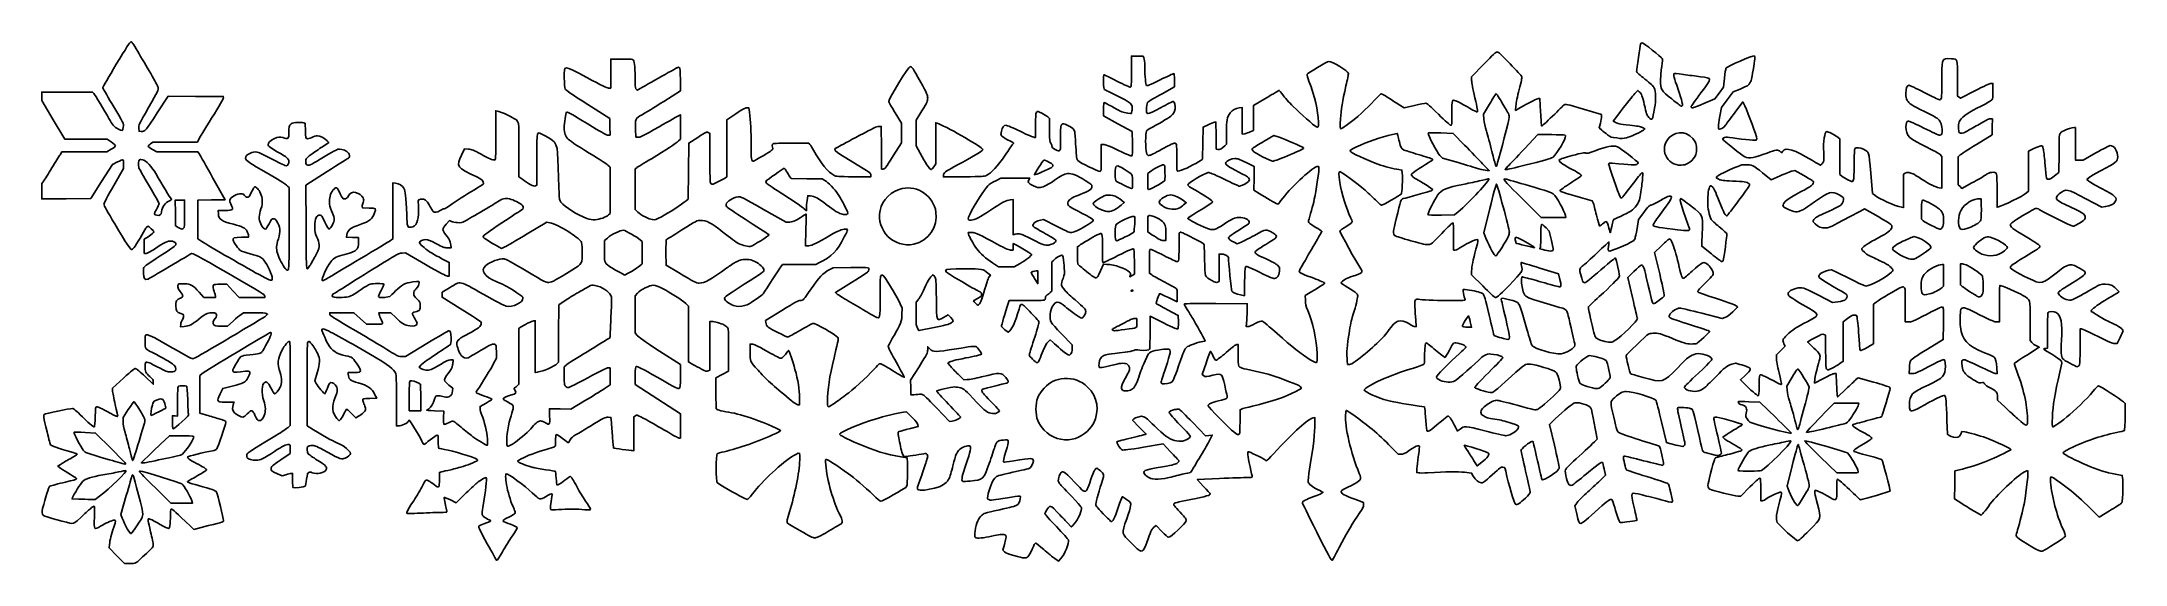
# Model space of a CAD drawing. Header units: centimetres. Extents: x -47.6 to 47.3, y -11.9 to 11.9.
import ezdxf

# ---------------------------------------------------------------- set-up
doc = ezdxf.new("R2010")
doc.units = ezdxf.units.CM
doc.header["$MEASUREMENT"] = 0
doc.layers.add('Layer 1', color=7, linetype='Continuous')

msp = doc.modelspace()

# ---------------------------------------------------------------- linework, layer by layer
at = {"layer": 'Layer 1'}
for points, knots in [([(-44.20649, -11.55446), (-44.20649, -11.55446), (-44.55756, -11.20266), (-44.55756, -11.20266), (-44.55756, -11.20266), (-44.55756, -11.20266), (-44.54066, -11.04513), (-44.54066, -11.04513), (-44.54066, -11.04513), (-44.51929, -10.84608), (-44.44794, -10.55766), (-44.34501, -10.25426), (-44.34501, -10.25426), (-44.2392, -9.94235), (-44.23975, -9.91232), (-44.35078, -9.93604), (-44.35078, -9.93604), (-44.48983, -9.96573), (-44.73332, -10.07539), (-44.94346, -10.20296), (-44.94346, -10.20296), (-45.24976, -10.38889), (-45.24792, -10.39148), (-45.22673, -9.805), (-45.22673, -9.805), (-45.21377, -9.44602), (-45.2173, -9.31645), (-45.24045, -9.30214), (-45.24045, -9.30214), (-45.25901, -9.29067), (-45.32818, -9.33455), (-45.41133, -9.41055), (-45.41133, -9.41055), (-45.48816, -9.48077), (-45.68393, -9.66027), (-45.84638, -9.80943), (-45.84638, -9.80943), (-46.12021, -10.06085), (-46.14962, -10.08063), (-46.24975, -10.08063), (-46.24975, -10.08063), (-46.38521, -10.08063), (-47.49011, -9.77316), (-47.55074, -9.71859), (-47.55074, -9.71859), (-47.61706, -9.65889), (-47.62957, -9.55464), (-47.58825, -9.40594), (-47.58825, -9.40594), (-47.44788, -8.9008), (-47.29819, -8.42197), (-47.27217, -8.39484), (-47.27217, -8.39484), (-47.25521, -8.37717), (-46.9794, -8.30156), (-46.65926, -8.22682), (-46.65926, -8.22682), (-46.33912, -8.15209), (-46.06528, -8.07958), (-46.05073, -8.06571), (-46.05073, -8.06571), (-46.0165, -8.03306), (-46.07339, -7.99075), (-46.43864, -7.77721), (-46.43864, -7.77721), (-46.59897, -7.68347), (-46.76709, -7.57562), (-46.81224, -7.53755), (-46.81224, -7.53755), (-46.81224, -7.53755), (-46.89433, -7.46833), (-46.89433, -7.46833), (-46.89433, -7.46833), (-46.89433, -7.46833), (-46.7768, -7.39412), (-46.7768, -7.39412), (-46.7768, -7.39412), (-46.71216, -7.3533), (-46.51342, -7.23709), (-46.33516, -7.13586), (-46.33516, -7.13586), (-46.15689, -7.03464), (-46.01104, -6.94193), (-46.01104, -6.92984), (-46.01104, -6.92984), (-46.01104, -6.91775), (-46.09141, -6.88389), (-46.18964, -6.85459), (-46.18964, -6.85459), (-46.99755, -6.61361), (-47.16405, -6.55813), (-47.20638, -6.5158), (-47.20638, -6.5158), (-47.23826, -6.48392), (-47.29929, -6.27861), (-47.38568, -5.91264), (-47.38568, -5.91264), (-47.55347, -5.20179), (-47.56122, -5.15234), (-47.51124, -5.11086), (-47.51124, -5.11086), (-47.47194, -5.07824), (-46.34587, -4.84296), (-46.22565, -4.84225), (-46.22565, -4.84225), (-46.17977, -4.84198), (-46.05532, -4.94643), (-45.77145, -5.22347), (-45.77145, -5.22347), (-45.36909, -5.61615), (-45.25604, -5.70959), (-45.22308, -5.67677), (-45.22308, -5.67677), (-45.21262, -5.66635), (-45.19811, -5.45935), (-45.19083, -5.21678), (-45.19083, -5.21678), (-45.17801, -4.78928), (-45.17584, -4.77548), (-45.12026, -4.76756), (-45.12026, -4.76756), (-45.05706, -4.75856), (-44.91847, -4.82409), (-44.50755, -5.05727), (-44.50755, -5.05727), (-44.25565, -5.20021), (-44.15896, -5.23854), (-44.15896, -5.19545), (-44.15896, -5.19545), (-44.15896, -5.18619), (-44.21254, -4.94905), (-44.27802, -4.66847), (-44.27802, -4.66847), (-44.34351, -4.38789), (-44.39708, -4.1046), (-44.39708, -4.03893), (-44.39708, -4.03893), (-44.39708, -4.03893), (-44.39708, -3.91953), (-44.39708, -3.91953), (-44.39708, -3.91953), (-44.39708, -3.91953), (-43.90422, -3.46646), (-43.90422, -3.46646), (-43.90422, -3.46646), (-43.52325, -3.11624), (-43.3976, -3.01521), (-43.35074, -3.02143), (-43.35074, -3.02143), (-43.31607, -3.02603), (-43.13061, -3.18056), (-42.91756, -3.38235), (-42.91756, -3.38235), (-42.91756, -3.38235), (-42.545, -3.73522), (-42.545, -3.73522), (-42.545, -3.73522), (-42.545, -3.73522), (-42.545, -3.6297), (-42.545, -3.6297), (-42.545, -3.6297), (-42.545, -3.53372), (-42.55927, -3.51183), (-42.70307, -3.38726), (-42.70307, -3.38726), (-42.87912, -3.23474), (-42.91503, -3.15316), (-42.91527, -2.90512), (-42.91527, -2.90512), (-42.91551, -2.66277), (-42.8964, -2.66395), (-42.36972, -2.93866), (-42.36972, -2.93866), (-41.95425, -3.15538), (-41.90413, -3.175), (-41.76606, -3.175), (-41.76606, -3.175), (-41.68324, -3.175), (-41.59245, -3.16267), (-41.5643, -3.14761), (-41.5643, -3.14761), (-41.49686, -3.11152), (-41.49764, -2.99016), (-41.56587, -2.90341), (-41.56587, -2.90341), (-41.64117, -2.80769), (-41.96978, -2.60409), (-42.40262, -2.38499), (-42.40262, -2.38499), (-42.94554, -2.11016), (-42.91542, -2.14445), (-42.91542, -1.80135), (-42.91542, -1.80135), (-42.91542, -1.34384), (-43.00409, -1.32696), (-41.79391, -2.01492), (-41.79391, -2.01492), (-40.88359, -2.53243), (-40.7597, -2.59567), (-40.70504, -2.57077), (-40.70504, -2.57077), (-40.51898, -2.48599), (-37.49089, -0.69408), (-37.41837, -0.62584), (-37.41837, -0.62584), (-37.41837, -0.62584), (-37.33205, -0.54461), (-37.33205, -0.54461), (-37.33205, -0.54461), (-37.33205, -0.54461), (-37.39191, -0.51137), (-37.39191, -0.51137), (-37.39191, -0.51137), (-37.43376, -0.48813), (-37.59983, -0.47784), (-37.94389, -0.47719), (-37.94389, -0.47719), (-37.94389, -0.47719), (-38.43602, -0.47625), (-38.43602, -0.47625), (-38.43602, -0.47625), (-38.43602, -0.47625), (-38.53921, -0.55145), (-38.53921, -0.55145), (-38.53921, -0.55145), (-38.59596, -0.59281), (-38.75791, -0.72973), (-38.89909, -0.85572), (-38.89909, -0.85572), (-38.89909, -0.85572), (-39.15578, -1.08479), (-39.15578, -1.08479), (-39.15578, -1.08479), (-39.15578, -1.08479), (-39.444, -1.08479), (-39.444, -1.08479), (-39.444, -1.08479), (-39.69665, -1.08479), (-39.73801, -1.07839), (-39.77915, -1.03293), (-39.77915, -1.03293), (-39.84101, -0.96457), (-39.81587, -0.82415), (-39.72678, -0.74045), (-39.72678, -0.74045), (-39.65641, -0.67434), (-39.63983, -0.56096), (-39.69279, -0.508), (-39.69279, -0.508), (-39.7372, -0.46359), (-39.94666, -0.46843), (-40.08628, -0.51707), (-40.08628, -0.51707), (-40.15072, -0.53953), (-40.3225, -0.65289), (-40.46802, -0.76898), (-40.46802, -0.76898), (-40.79183, -1.02732), (-40.9105, -1.08711), (-41.13519, -1.10515), (-41.13519, -1.10515), (-41.13519, -1.10515), (-41.30948, -1.11914), (-41.30948, -1.11914), (-41.30948, -1.11914), (-41.30948, -1.11914), (-41.29421, -1.0053), (-41.29421, -1.0053), (-41.29421, -1.0053), (-41.28582, -0.94269), (-41.25246, -0.85563), (-41.22008, -0.81184), (-41.22008, -0.81184), (-41.1877, -0.76804), (-41.16002, -0.69105), (-41.15857, -0.64074), (-41.15857, -0.64074), (-41.15604, -0.55267), (-41.1608, -0.54802), (-41.28713, -0.51545), (-41.28713, -0.51545), (-41.47461, -0.46712), (-41.51313, -0.40774), (-41.51313, -0.16701), (-41.51313, -0.16701), (-41.51313, 0.01604), (-41.50745, 0.0362), (-41.43579, 0.10787), (-41.43579, 0.10787), (-41.39325, 0.15041), (-41.33414, 0.18521), (-41.30442, 0.18521), (-41.30442, 0.18521), (-41.25496, 0.18521), (-41.19563, 0.25389), (-41.19563, 0.31115), (-41.19563, 0.31115), (-41.19563, 0.32412), (-41.24889, 0.40527), (-41.31398, 0.49148), (-41.31398, 0.49148), (-41.43753, 0.6551), (-41.46368, 0.76243), (-41.39407, 0.82021), (-41.39407, 0.82021), (-41.36659, 0.84301), (-41.28314, 0.84973), (-41.12284, 0.84207), (-41.12284, 0.84207), (-40.82033, 0.82761), (-40.73301, 0.77763), (-40.45456, 0.45961), (-40.45456, 0.45961), (-40.45456, 0.45961), (-40.23747, 0.21167), (-40.23747, 0.21167), (-40.23747, 0.21167), (-40.23747, 0.21167), (-39.97572, 0.21167), (-39.97572, 0.21167), (-39.97572, 0.21167), (-39.97572, 0.21167), (-39.71396, 0.21167), (-39.71396, 0.21167), (-39.71396, 0.21167), (-39.71396, 0.21167), (-39.71396, 0.28885), (-39.71396, 0.28885), (-39.71396, 0.28885), (-39.71396, 0.3313), (-39.73777, 0.42158), (-39.76688, 0.48948), (-39.76688, 0.48948), (-39.82681, 0.6293), (-39.83477, 0.74173), (-39.78804, 0.78846), (-39.78804, 0.78846), (-39.76733, 0.80917), (-39.65859, 0.82021), (-39.4754, 0.82021), (-39.4754, 0.82021), (-39.4754, 0.82021), (-39.1945, 0.82021), (-39.1945, 0.82021), (-39.1945, 0.82021), (-39.1945, 0.82021), (-38.90982, 0.51594), (-38.90982, 0.51594), (-38.90982, 0.51594), (-38.90982, 0.51594), (-38.62514, 0.21167), (-38.62514, 0.21167), (-38.62514, 0.21167), (-38.62514, 0.21167), (-38.04507, 0.21167), (-38.04507, 0.21167), (-38.04507, 0.21167), (-38.04507, 0.21167), (-37.465, 0.21167), (-37.465, 0.21167), (-37.465, 0.21167), (-37.465, 0.21167), (-37.46573, 0.28443), (-37.46573, 0.28443), (-37.46573, 0.28443), (-37.46641, 0.35268), (-37.56817, 0.41582), (-39.10757, 1.30324), (-39.10757, 1.30324), (-40.57128, 2.14703), (-40.75496, 2.24604), (-40.80679, 2.21912), (-40.80679, 2.21912), (-40.83875, 2.20252), (-41.28951, 1.93504), (-41.80849, 1.62472), (-41.80849, 1.62472), (-42.32746, 1.31439), (-42.7799, 1.05352), (-42.8139, 1.045), (-42.8139, 1.045), (-42.93263, 1.01526), (-42.97919, 1.08455), (-42.99046, 1.30777), (-42.99046, 1.30777), (-42.99635, 1.42444), (-42.98782, 1.53988), (-42.97023, 1.58157), (-42.97023, 1.58157), (-42.94795, 1.63437), (-42.74907, 1.77647), (-42.22647, 2.113), (-42.22647, 2.113), (-41.63799, 2.49195), (-41.51313, 2.58285), (-41.51313, 2.63232), (-41.51313, 2.63232), (-41.51313, 2.70436), (-41.55819, 2.74552), (-41.67315, 2.77849), (-41.67315, 2.77849), (-41.82455, 2.82191), (-41.97536, 2.76496), (-42.31339, 2.53668), (-42.31339, 2.53668), (-42.64943, 2.30975), (-42.81243, 2.22402), (-42.90962, 2.22308), (-42.90962, 2.22308), (-42.96959, 2.2225), (-42.96992, 2.22452), (-42.96253, 2.54661), (-42.96253, 2.54661), (-42.96253, 2.54661), (-42.9551, 2.87073), (-42.9551, 2.87073), (-42.9551, 2.87073), (-42.9551, 2.87073), (-42.78313, 2.98339), (-42.78313, 2.98339), (-42.78313, 2.98339), (-42.57035, 3.12277), (-42.51854, 3.1661), (-42.51854, 3.20468), (-42.51854, 3.20468), (-42.51854, 3.25077), (-42.74394, 3.46604), (-42.79219, 3.46604), (-42.79219, 3.46604), (-42.81556, 3.46604), (-42.85465, 3.42735), (-42.87906, 3.38005), (-42.87906, 3.38005), (-42.96019, 3.22285), (-43.33257, 2.60785), (-43.41532, 2.4944), (-43.41532, 2.4944), (-43.46861, 2.42132), (-43.51049, 2.38789), (-43.53632, 2.39781), (-43.53632, 2.39781), (-43.59639, 2.42086), (-43.75245, 2.66123), (-44.29635, 3.56844), (-44.29635, 3.56844), (-44.62362, 4.11433), (-44.79396, 4.4236), (-44.79396, 4.47195), (-44.79396, 4.47195), (-44.79396, 4.51899), (-44.63199, 4.8251), (-44.34417, 5.322), (-44.34417, 5.322), (-44.34417, 5.322), (-43.89438, 6.09855), (-43.89438, 6.09855), (-43.89438, 6.09855), (-43.89438, 6.09855), (-43.89438, 6.28886), (-43.89438, 6.28886), (-43.89438, 6.28886), (-43.89438, 6.39353), (-43.90469, 6.48554), (-43.91729, 6.49333), (-43.91729, 6.49333), (-43.92989, 6.50112), (-44.04406, 6.45704), (-44.171, 6.39536), (-44.171, 6.39536), (-44.171, 6.39536), (-44.40178, 6.28323), (-44.40178, 6.28323), (-44.40178, 6.28323), (-44.40178, 6.28323), (-44.89642, 5.50302), (-44.89642, 5.50302), (-44.89642, 5.50302), (-44.89642, 5.50302), (-45.39105, 4.72281), (-45.39105, 4.72281), (-45.39105, 4.72281), (-45.39105, 4.72281), (-46.50803, 4.71591), (-46.50803, 4.71591), (-46.50803, 4.71591), (-46.50803, 4.71591), (-47.625, 4.70901), (-47.625, 4.70901), (-47.625, 4.70901), (-47.625, 4.70901), (-47.625, 5.06268), (-47.625, 5.06268), (-47.625, 5.06268), (-47.625, 5.06268), (-47.625, 5.41635), (-47.625, 5.41635), (-47.625, 5.41635), (-47.625, 5.41635), (-47.53749, 5.5326), (-47.53749, 5.5326), (-47.53749, 5.5326), (-47.48936, 5.59654), (-47.32076, 5.86317), (-47.16283, 6.1251), (-47.16283, 6.1251), (-47.00489, 6.38704), (-46.83889, 6.65769), (-46.79393, 6.72656), (-46.79393, 6.72656), (-46.79393, 6.72656), (-46.71219, 6.85176), (-46.71219, 6.85176), (-46.71219, 6.85176), (-46.71219, 6.85176), (-45.68787, 6.85223), (-45.68787, 6.85223), (-45.68787, 6.85223), (-45.68787, 6.85223), (-44.66354, 6.85271), (-44.66354, 6.85271), (-44.66354, 6.85271), (-44.66354, 6.85271), (-44.46277, 6.9746), (-44.46277, 6.9746), (-44.46277, 6.9746), (-44.32669, 7.05722), (-44.26466, 7.1103), (-44.27026, 7.13936), (-44.27026, 7.13936), (-44.2748, 7.16294), (-44.36175, 7.23831), (-44.46348, 7.30686), (-44.46348, 7.30686), (-44.46348, 7.30686), (-44.64844, 7.43149), (-44.64844, 7.43149), (-44.64844, 7.43149), (-44.64844, 7.43149), (-45.61417, 7.43361), (-45.61417, 7.43361), (-45.61417, 7.43361), (-45.61417, 7.43361), (-46.5799, 7.43572), (-46.5799, 7.43572), (-46.5799, 7.43572), (-46.5799, 7.43572), (-47.10245, 8.31916), (-47.10245, 8.31916), (-47.10245, 8.31916), (-47.10245, 8.31916), (-47.625, 9.2026), (-47.625, 9.2026), (-47.625, 9.2026), (-47.625, 9.2026), (-47.625, 9.39026), (-47.625, 9.39026), (-47.625, 9.39026), (-47.625, 9.39026), (-47.625, 9.57792), (-47.625, 9.57792), (-47.625, 9.57792), (-47.625, 9.57792), (-46.46545, 9.57792), (-46.46545, 9.57792), (-46.46545, 9.57792), (-46.46545, 9.57792), (-45.30589, 9.57792), (-45.30589, 9.57792), (-45.30589, 9.57792), (-45.30589, 9.57792), (-45.25185, 9.51839), (-45.25185, 9.51839), (-45.25185, 9.51839), (-45.19814, 9.45922), (-44.76172, 8.72814), (-44.56874, 8.37406), (-44.56874, 8.37406), (-44.42313, 8.10689), (-44.31059, 7.97833), (-44.15405, 7.90032), (-44.15405, 7.90032), (-43.95102, 7.79915), (-43.9312, 7.80545), (-43.91098, 7.97753), (-43.91098, 7.97753), (-43.88986, 8.15721), (-43.88249, 8.14197), (-44.43442, 9.06035), (-44.43442, 9.06035), (-44.66127, 9.43781), (-44.84583, 9.76524), (-44.84455, 9.78796), (-44.84455, 9.78796), (-44.84327, 9.81068), (-44.56645, 10.28766), (-44.22939, 10.84792), (-44.22939, 10.84792), (-43.78081, 11.59356), (-43.60238, 11.86844), (-43.56365, 11.87356), (-43.56365, 11.87356), (-43.52064, 11.87925), (-43.46118, 11.79529), (-43.24615, 11.42516), (-43.24615, 11.42516), (-43.10063, 11.1747), (-42.83643, 10.72608), (-42.65904, 10.42825), (-42.65904, 10.42825), (-42.46685, 10.10555), (-42.32957, 9.8456), (-42.31932, 9.78495), (-42.31932, 9.78495), (-42.30317, 9.68937), (-42.32968, 9.63453), (-42.75519, 8.8831), (-42.75519, 8.8831), (-43.20475, 8.08922), (-43.2082, 8.08189), (-43.20074, 7.9375), (-43.20074, 7.9375), (-43.20074, 7.9375), (-43.19323, 7.79198), (-43.19323, 7.79198), (-43.19323, 7.79198), (-43.19323, 7.79198), (-43.10063, 7.78477), (-43.10063, 7.78477), (-43.10063, 7.78477), (-42.92894, 7.7714), (-42.8745, 7.83377), (-42.3583, 8.63519), (-42.3583, 8.63519), (-42.3583, 8.63519), (-41.87031, 9.39281), (-41.87031, 9.39281), (-41.87031, 9.39281), (-41.87031, 9.39281), (-40.61354, 9.38614), (-40.61354, 9.38614), (-40.61354, 9.38614), (-40.61354, 9.38614), (-39.35677, 9.37948), (-39.35677, 9.37948), (-39.35677, 9.37948), (-39.35677, 9.37948), (-39.34854, 9.32169), (-39.34854, 9.32169), (-39.34854, 9.32169), (-39.34309, 9.28339), (-39.52321, 8.96963), (-39.88254, 8.39148), (-39.88254, 8.39148), (-40.18076, 7.91165), (-40.44962, 7.47033), (-40.48, 7.41078), (-40.48, 7.41078), (-40.48, 7.41078), (-40.53524, 7.3025), (-40.53524, 7.3025), (-40.53524, 7.3025), (-40.53524, 7.3025), (-41.54674, 7.30162), (-41.54674, 7.30162), (-41.54674, 7.30162), (-41.54674, 7.30162), (-42.55823, 7.30074), (-42.55823, 7.30074), (-42.55823, 7.30074), (-42.55823, 7.30074), (-42.66406, 7.22758), (-42.66406, 7.22758), (-42.66406, 7.22758), (-42.72227, 7.18735), (-42.7699, 7.13714), (-42.7699, 7.11601), (-42.7699, 7.11601), (-42.7699, 7.09489), (-42.68071, 7.027), (-42.5717, 6.96516), (-42.5717, 6.96516), (-42.5717, 6.96516), (-42.3735, 6.85271), (-42.3735, 6.85271), (-42.3735, 6.85271), (-42.3735, 6.85271), (-41.44035, 6.85271), (-41.44035, 6.85271), (-41.44035, 6.85271), (-41.44035, 6.85271), (-40.50721, 6.85271), (-40.50721, 6.85271), (-40.50721, 6.85271), (-40.50721, 6.85271), (-40.43957, 6.75349), (-40.43957, 6.75349), (-40.43957, 6.75349), (-40.40237, 6.69892), (-40.1245, 6.20779), (-39.82209, 5.66208), (-39.82209, 5.66208), (-39.82209, 5.66208), (-39.27226, 4.6699), (-39.27226, 4.6699), (-39.27226, 4.6699), (-39.27226, 4.6699), (-39.88998, 4.6628), (-39.88998, 4.6628), (-39.88998, 4.6628), (-39.88998, 4.6628), (-40.50771, 4.65571), (-40.50771, 4.65571), (-40.50771, 4.65571), (-40.50771, 4.65571), (-40.50771, 3.77222), (-40.50771, 3.77222), (-40.50771, 3.77222), (-40.50771, 3.77222), (-40.50771, 2.88874), (-40.50771, 2.88874), (-40.50771, 2.88874), (-40.50771, 2.88874), (-40.32911, 2.77193), (-40.32911, 2.77193), (-40.32911, 2.77193), (-39.99711, 2.55478), (-38.25863, 1.54926), (-37.57975, 1.18172), (-37.57975, 1.18172), (-37.19525, 0.97356), (-37.12104, 0.95628), (-37.12104, 1.07489), (-37.12104, 1.07489), (-37.12104, 1.24478), (-37.33174, 1.70542), (-37.50999, 1.92525), (-37.50999, 1.92525), (-37.62713, 2.06972), (-37.66519, 2.08728), (-38.12646, 2.20978), (-38.12646, 2.20978), (-38.33746, 2.26582), (-38.53888, 2.32999), (-38.57404, 2.35239), (-38.57404, 2.35239), (-38.63927, 2.39393), (-38.87722, 2.73727), (-38.90801, 2.83428), (-38.90801, 2.83428), (-38.9397, 2.93415), (-38.856, 2.96157), (-38.51672, 2.96249), (-38.51672, 2.96249), (-38.51672, 2.96249), (-38.20583, 2.96333), (-38.20583, 2.96333), (-38.20583, 2.96333), (-38.20583, 2.96333), (-38.20583, 3.0371), (-38.20583, 3.0371), (-38.20583, 3.0371), (-38.20583, 3.07767), (-38.23262, 3.164), (-38.26536, 3.22892), (-38.26536, 3.22892), (-38.33947, 3.37589), (-38.49712, 3.45919), (-38.88576, 3.55677), (-38.88576, 3.55677), (-39.452, 3.69892), (-39.5542, 3.77016), (-39.57643, 4.03822), (-39.57643, 4.03822), (-39.57643, 4.03822), (-39.58808, 4.17868), (-39.58808, 4.17868), (-39.58808, 4.17868), (-39.58808, 4.17868), (-39.27681, 4.18616), (-39.27681, 4.18616), (-39.27681, 4.18616), (-38.8896, 4.19547), (-38.87661, 4.20726), (-38.99418, 4.44255), (-38.99418, 4.44255), (-39.0399, 4.53404), (-39.06923, 4.6265), (-39.06046, 4.6515), (-39.06046, 4.6515), (-39.01086, 4.79301), (-38.73715, 4.94771), (-38.53636, 4.94771), (-38.53636, 4.94771), (-38.46613, 4.94771), (-38.43224, 4.92971), (-38.38686, 4.86833), (-38.38686, 4.86833), (-38.34594, 4.81299), (-38.30573, 4.78896), (-38.25404, 4.78896), (-38.25404, 4.78896), (-38.18718, 4.78896), (-38.16817, 4.81234), (-38.06031, 5.02708), (-38.06031, 5.02708), (-37.99454, 5.15805), (-37.92935, 5.26521), (-37.91545, 5.26521), (-37.91545, 5.26521), (-37.90155, 5.26521), (-37.84959, 5.22958), (-37.79999, 5.18603), (-37.79999, 5.18603), (-37.68027, 5.08091), (-37.59272, 4.87065), (-37.57667, 4.64971), (-37.57667, 4.64971), (-37.5658, 4.50003), (-37.57598, 4.43513), (-37.63894, 4.25283), (-37.63894, 4.25283), (-37.7369, 3.96915), (-37.73858, 3.77406), (-37.64483, 3.56891), (-37.64483, 3.56891), (-37.57976, 3.42653), (-37.49094, 3.33375), (-37.41969, 3.33375), (-37.41969, 3.33375), (-37.40125, 3.33375), (-37.33234, 3.44091), (-37.26656, 3.57188), (-37.26656, 3.57188), (-37.15619, 3.79164), (-37.1409, 3.81), (-37.06819, 3.81), (-37.06819, 3.81), (-37.00547, 3.81), (-36.97621, 3.78909), (-36.92464, 3.70739), (-36.92464, 3.70739), (-36.75748, 3.4426), (-36.73585, 3.23063), (-36.84142, 2.89194), (-36.84142, 2.89194), (-36.94362, 2.56407), (-36.95007, 2.46421), (-36.88332, 2.24329), (-36.88332, 2.24329), (-36.81229, 2.0082), (-36.64574, 1.68094), (-36.52754, 1.54421), (-36.52754, 1.54421), (-36.45122, 1.45591), (-36.43454, 1.44756), (-36.3969, 1.47879), (-36.3969, 1.47879), (-36.35776, 1.51128), (-36.35375, 1.68703), (-36.35375, 3.37173), (-36.35375, 3.37173), (-36.35375, 3.37173), (-36.35375, 5.22885), (-36.35375, 5.22885), (-36.35375, 5.22885), (-36.35375, 5.22885), (-36.42651, 5.29722), (-36.42651, 5.29722), (-36.42651, 5.29722), (-36.52924, 5.39375), (-36.87536, 5.61337), (-37.39885, 5.91418), (-37.39885, 5.91418), (-38.12564, 6.33181), (-38.33813, 6.4763), (-38.33813, 6.5529), (-38.33813, 6.5529), (-38.33813, 6.66073), (-38.28811, 6.72149), (-38.1442, 6.7885), (-38.1442, 6.7885), (-37.89458, 6.90472), (-37.83994, 6.89116), (-37.178, 6.54876), (-37.178, 6.54876), (-36.85482, 6.38158), (-36.56081, 6.23738), (-36.52464, 6.2283), (-36.52464, 6.2283), (-36.44278, 6.20775), (-36.38886, 6.25039), (-36.36619, 6.35358), (-36.36619, 6.35358), (-36.33277, 6.50577), (-36.3882, 6.56965), (-36.71964, 6.76087), (-36.71964, 6.76087), (-37.22845, 7.05441), (-37.30625, 7.11002), (-37.30625, 7.18014), (-37.30625, 7.18014), (-37.30625, 7.27503), (-37.21791, 7.3674), (-37.05205, 7.44593), (-37.05205, 7.44593), (-36.84613, 7.54343), (-36.77033, 7.55426), (-36.64498, 7.5041), (-36.64498, 7.5041), (-36.41059, 7.41032), (-36.33976, 7.46805), (-36.36574, 7.73172), (-36.36574, 7.73172), (-36.38719, 7.9494), (-36.35293, 8.07333), (-36.25319, 8.1388), (-36.25319, 8.1388), (-36.16742, 8.1951), (-35.79577, 8.22149), (-35.68647, 8.17904), (-35.68647, 8.17904), (-35.68647, 8.17904), (-35.61451, 8.15108), (-35.61451, 8.15108), (-35.61451, 8.15108), (-35.61451, 8.15108), (-35.6071, 7.81577), (-35.6071, 7.81577), (-35.6071, 7.81577), (-35.60013, 7.50039), (-35.59631, 7.47921), (-35.54291, 7.4595), (-35.54291, 7.4595), (-35.50264, 7.44463), (-35.4385, 7.46106), (-35.32225, 7.51604), (-35.32225, 7.51604), (-35.23212, 7.55867), (-35.11479, 7.59343), (-35.06153, 7.59329), (-35.06153, 7.59329), (-34.94977, 7.59301), (-34.73803, 7.48015), (-34.62468, 7.36046), (-34.62468, 7.36046), (-34.62468, 7.36046), (-34.54925, 7.28081), (-34.54925, 7.28081), (-34.54925, 7.28081), (-34.54925, 7.28081), (-34.83634, 7.08952), (-34.83634, 7.08952), (-34.83634, 7.08952), (-34.99424, 6.98431), (-35.2263, 6.82229), (-35.35201, 6.72947), (-35.35201, 6.72947), (-35.59239, 6.552), (-35.61757, 6.50992), (-35.58699, 6.33677), (-35.58699, 6.33677), (-35.57604, 6.27475), (-35.55748, 6.2556), (-35.5021, 6.24919), (-35.5021, 6.24919), (-35.41387, 6.23898), (-35.38053, 6.25613), (-34.70741, 6.6578), (-34.70741, 6.6578), (-34.24683, 6.93265), (-34.14191, 6.985), (-34.05169, 6.985), (-34.05169, 6.985), (-33.93422, 6.985), (-33.72448, 6.89139), (-33.64508, 6.80353), (-33.64508, 6.80353), (-33.59212, 6.74492), (-33.57828, 6.61959), (-33.6217, 6.59173), (-33.6217, 6.59173), (-33.63613, 6.58247), (-34.08441, 6.29603), (-34.61787, 5.9552), (-34.61787, 5.9552), (-34.61787, 5.9552), (-35.58782, 5.3355), (-35.58782, 5.3355), (-35.58782, 5.3355), (-35.58782, 5.3355), (-35.58052, 3.46812), (-35.58052, 3.46812), (-35.58052, 3.46812), (-35.57526, 2.11971), (-35.56477, 1.58641), (-35.54279, 1.5492), (-35.54279, 1.5492), (-35.51505, 1.50223), (-35.50272, 1.51277), (-35.4035, 1.66826), (-35.4035, 1.66826), (-35.34363, 1.76209), (-35.22207, 1.98042), (-35.13337, 2.15345), (-35.13337, 2.15345), (-34.98164, 2.44941), (-34.97277, 2.47683), (-34.98354, 2.61647), (-34.98354, 2.61647), (-34.99069, 2.70932), (-35.02894, 2.8392), (-35.08567, 2.96333), (-35.08567, 2.96333), (-35.17142, 3.15098), (-35.17635, 3.1776), (-35.17635, 3.45281), (-35.17635, 3.45281), (-35.17635, 3.85115), (-35.12219, 3.96875), (-34.93873, 3.96875), (-34.93873, 3.96875), (-34.87629, 3.96875), (-34.85525, 3.93805), (-34.72117, 3.65125), (-34.72117, 3.65125), (-34.63953, 3.47662), (-34.55755, 3.33375), (-34.539, 3.33375), (-34.539, 3.33375), (-34.49616, 3.33375), (-34.40941, 3.45507), (-34.33992, 3.61218), (-34.33992, 3.61218), (-34.2715, 3.76685), (-34.28753, 3.88081), (-34.41798, 4.16719), (-34.41798, 4.16719), (-34.50344, 4.35481), (-34.51435, 4.40289), (-34.51397, 4.59052), (-34.51397, 4.59052), (-34.51348, 4.83915), (-34.44596, 5.02104), (-34.30255, 5.16003), (-34.30255, 5.16003), (-34.18913, 5.26997), (-34.17476, 5.25892), (-34.02718, 4.94837), (-34.02718, 4.94837), (-33.93263, 4.74942), (-33.90352, 4.70958), (-33.85266, 4.70958), (-33.85266, 4.70958), (-33.74988, 4.70958), (-33.70784, 4.73829), (-33.65287, 4.84604), (-33.65287, 4.84604), (-33.58114, 4.98666), (-33.46421, 5.04187), (-33.32024, 5.0031), (-33.32024, 5.0031), (-33.16494, 4.96128), (-33.0403, 4.86883), (-32.9838, 4.75356), (-32.9838, 4.75356), (-32.93679, 4.65763), (-32.93657, 4.64784), (-32.97934, 4.55298), (-32.97934, 4.55298), (-33.00408, 4.49814), (-33.02037, 4.41866), (-33.01554, 4.37637), (-33.01554, 4.37637), (-33.01554, 4.37637), (-33.00677, 4.29948), (-33.00677, 4.29948), (-33.00677, 4.29948), (-33.00677, 4.29948), (-32.70911, 4.292), (-32.70911, 4.292), (-32.70911, 4.292), (-32.37531, 4.28361), (-32.3842, 4.29091), (-32.45345, 4.08212), (-32.45345, 4.08212), (-32.54659, 3.80131), (-32.66068, 3.70833), (-33.1126, 3.54498), (-33.1126, 3.54498), (-33.57869, 3.37651), (-33.68862, 3.29174), (-33.72345, 3.07396), (-33.72345, 3.07396), (-33.72345, 3.07396), (-33.74083, 2.96526), (-33.74083, 2.96526), (-33.74083, 2.96526), (-33.74083, 2.96526), (-33.46641, 2.95768), (-33.46641, 2.95768), (-33.46641, 2.95768), (-33.46641, 2.95768), (-33.19198, 2.9501), (-33.19198, 2.9501), (-33.19198, 2.9501), (-33.19198, 2.9501), (-33.19198, 2.73369), (-33.19198, 2.73369), (-33.19198, 2.73369), (-33.19198, 2.55567), (-33.20178, 2.50403), (-33.24724, 2.44264), (-33.24724, 2.44264), (-33.33354, 2.32611), (-33.49079, 2.25423), (-33.81705, 2.18221), (-33.81705, 2.18221), (-34.16866, 2.10459), (-34.31072, 2.02796), (-34.45514, 1.83802), (-34.45514, 1.83802), (-34.64499, 1.58833), (-34.89152, 1.04249), (-34.83842, 0.9894), (-34.83842, 0.9894), (-34.83073, 0.9817), (-34.76669, 1.00468), (-34.69612, 1.04047), (-34.69612, 1.04047), (-34.56771, 1.1056), (-32.13294, 2.56248), (-31.7963, 2.77562), (-31.7963, 2.77562), (-31.7963, 2.77562), (-31.61771, 2.8887), (-31.61771, 2.8887), (-31.61771, 2.8887), (-31.61771, 2.8887), (-31.61771, 4.16987), (-31.61771, 4.16987), (-31.61771, 4.16987), (-31.61771, 4.16987), (-31.61771, 5.45104), (-31.61771, 5.45104), (-31.61771, 5.45104), (-31.61771, 5.45104), (-31.50526, 5.43428), (-31.50526, 5.43428), (-31.50526, 5.43428), (-31.33259, 5.40855), (-31.19012, 5.3193), (-31.12065, 5.19335), (-31.12065, 5.19335), (-31.05027, 5.06577), (-31.025, 4.82766), (-30.994, 3.99978), (-30.994, 3.99978), (-30.97212, 3.41563), (-30.96571, 3.39779), (-30.78615, 3.42187), (-30.78615, 3.42187), (-30.55992, 3.45221), (-30.44809, 3.70119), (-30.45026, 4.16967), (-30.45026, 4.16967), (-30.45097, 4.32229), (-30.45893, 4.48651), (-30.46796, 4.53461), (-30.46796, 4.53461), (-30.49222, 4.66394), (-30.4267, 4.7194), (-30.27047, 4.70179), (-30.27047, 4.70179), (-30.12872, 4.68582), (-30.0467, 4.6042), (-29.91935, 4.3524), (-29.91935, 4.3524), (-29.87519, 4.26508), (-29.82069, 4.17281), (-29.79824, 4.14734), (-29.79824, 4.14734), (-29.73808, 4.07909), (-29.61116, 4.09155), (-29.46135, 4.18042), (-29.46135, 4.18042), (-29.38859, 4.22358), (-29.31052, 4.25909), (-29.28786, 4.25934), (-29.28786, 4.25934), (-29.2652, 4.25959), (-29.09852, 4.36176), (-28.91745, 4.48638), (-28.91745, 4.48638), (-28.57109, 4.72477), (-28.17847, 4.97228), (-27.74818, 5.22351), (-27.74818, 5.22351), (-27.60451, 5.30739), (-27.49021, 5.39161), (-27.49021, 5.41359), (-27.49021, 5.41359), (-27.49021, 5.52813), (-27.57415, 5.60981), (-27.80148, 5.71644), (-27.80148, 5.71644), (-28.72126, 6.14788), (-28.74549, 6.18262), (-28.49578, 6.71201), (-28.49578, 6.71201), (-28.49578, 6.71201), (-28.36365, 6.99213), (-28.36365, 6.99213), (-28.36365, 6.99213), (-28.36365, 6.99213), (-28.1815, 6.9791), (-28.1815, 6.9791), (-28.1815, 6.9791), (-28.01446, 6.96715), (-27.96646, 6.94813), (-27.60324, 6.74994), (-27.60324, 6.74994), (-27.22412, 6.54306), (-27.08284, 6.48229), (-26.98106, 6.48229), (-26.98106, 6.48229), (-26.93746, 6.48229), (-26.93458, 6.55189), (-26.93458, 7.60727), (-26.93458, 7.60727), (-26.93458, 7.60727), (-26.93458, 8.73226), (-26.93458, 8.73226), (-26.93458, 8.73226), (-26.93458, 8.73226), (-26.86182, 8.71511), (-26.86182, 8.71511), (-26.86182, 8.71511), (-26.70182, 8.67739), (-26.38126, 8.54061), (-26.18975, 8.42835), (-26.18975, 8.42835), (-25.84734, 8.22763), (-25.87625, 8.36469), (-25.87625, 6.94222), (-25.87625, 6.94222), (-25.87625, 6.94222), (-25.87625, 5.71595), (-25.87625, 5.71595), (-25.87625, 5.71595), (-25.87625, 5.71595), (-25.70198, 5.58866), (-25.70198, 5.58866), (-25.70198, 5.58866), (-25.60613, 5.51866), (-25.45246, 5.42077), (-25.3605, 5.37114), (-25.3605, 5.37114), (-25.21369, 5.29192), (-25.18493, 5.28472), (-25.12467, 5.31218), (-25.12467, 5.31218), (-25.12467, 5.31218), (-25.05604, 5.34345), (-25.05604, 5.34345), (-25.05604, 5.34345), (-25.05604, 5.34345), (-25.05604, 6.53464), (-25.05604, 6.53464), (-25.05604, 6.53464), (-25.05604, 7.92002), (-25.09319, 7.80238), (-24.72008, 7.59869), (-24.72008, 7.59869), (-24.11511, 7.26843), (-24.11972, 7.27912), (-24.09043, 6.13833), (-24.09043, 6.13833), (-24.0809, 5.76726), (-24.06356, 5.28215), (-24.0519, 5.06032), (-24.0519, 5.06032), (-24.03202, 4.6822), (-24.02635, 4.6513), (-23.96128, 4.56599), (-23.96128, 4.56599), (-23.79429, 4.34705), (-23.2034, 3.97543), (-22.78063, 3.82347), (-22.78063, 3.82347), (-22.61524, 3.76402), (-22.55134, 3.75416), (-22.39698, 3.76431), (-22.39698, 3.76431), (-22.18598, 3.77817), (-21.90585, 3.88006), (-21.79426, 3.98353), (-21.79426, 3.98353), (-21.79426, 3.98353), (-21.72229, 4.05027), (-21.72229, 4.05027), (-21.72229, 4.05027), (-21.72229, 4.05027), (-21.72229, 5.10216), (-21.72229, 5.10216), (-21.72229, 5.10216), (-21.72229, 5.10216), (-21.72229, 6.15405), (-21.72229, 6.15405), (-21.72229, 6.15405), (-21.72229, 6.15405), (-21.82151, 6.24761), (-21.82151, 6.24761), (-21.82151, 6.24761), (-21.87608, 6.29907), (-22.1529, 6.4821), (-22.43667, 6.65434), (-22.43667, 6.65434), (-23.09716, 7.05525), (-23.50935, 7.32317), (-23.63392, 7.43255), (-23.63392, 7.43255), (-23.75383, 7.53783), (-23.8125, 7.71247), (-23.8125, 7.9641), (-23.8125, 7.9641), (-23.8125, 8.1569), (-23.74108, 8.62492), (-23.70601, 8.66191), (-23.70601, 8.66191), (-23.68559, 8.68345), (-23.35952, 8.52185), (-23.20396, 8.4131), (-23.20396, 8.4131), (-23.16758, 8.38766), (-22.8599, 8.19881), (-22.52023, 7.99343), (-22.52023, 7.99343), (-22.04397, 7.70545), (-21.88185, 7.62), (-21.81175, 7.62), (-21.81175, 7.62), (-21.81175, 7.62), (-21.72084, 7.62), (-21.72084, 7.62), (-21.72084, 7.62), (-21.72084, 7.62), (-21.72818, 7.99488), (-21.72818, 7.99488), (-21.72818, 7.99488), (-21.72818, 7.99488), (-21.73552, 8.36977), (-21.73552, 8.36977), (-21.73552, 8.36977), (-21.73552, 8.36977), (-22.74094, 9.01257), (-22.74094, 9.01257), (-22.74094, 9.01257), (-23.50146, 9.49881), (-23.75412, 9.67334), (-23.77823, 9.7291), (-23.77823, 9.7291), (-23.79853, 9.77603), (-23.81055, 9.95741), (-23.81131, 10.22829), (-23.81131, 10.22829), (-23.81302, 10.83989), (-23.90057, 10.83865), (-22.78719, 10.24289), (-22.78719, 10.24289), (-22.09062, 9.87016), (-21.86886, 9.76313), (-21.79321, 9.76313), (-21.79321, 9.76313), (-21.79321, 9.76313), (-21.69583, 9.76313), (-21.69583, 9.76313), (-21.69583, 9.76313), (-21.69583, 9.76313), (-21.69583, 10.42458), (-21.69583, 10.42458), (-21.69583, 10.42458), (-21.69583, 10.42458), (-21.69583, 11.08604), (-21.69583, 11.08604), (-21.69583, 11.08604), (-21.69583, 11.08604), (-21.18168, 11.08604), (-21.18168, 11.08604), (-21.18168, 11.08604), (-20.60045, 11.08604), (-20.66171, 11.11291), (-20.61252, 10.83644), (-20.61252, 10.83644), (-20.59715, 10.7501), (-20.58458, 10.48459), (-20.58458, 10.24643), (-20.58458, 10.24643), (-20.58458, 9.90796), (-20.57567, 9.79618), (-20.54377, 9.73449), (-20.54377, 9.73449), (-20.52132, 9.69108), (-20.49453, 9.66055), (-20.48424, 9.66665), (-20.48424, 9.66665), (-20.28987, 9.78175), (-18.71619, 10.67127), (-18.66842, 10.69304), (-18.66842, 10.69304), (-18.61697, 10.71648), (-18.59255, 10.71575), (-18.5613, 10.68982), (-18.5613, 10.68982), (-18.52755, 10.6618), (-18.52083, 10.57172), (-18.52083, 10.14673), (-18.52083, 10.14673), (-18.52083, 10.14673), (-18.52083, 9.63724), (-18.52083, 9.63724), (-18.52083, 9.63724), (-18.52083, 9.63724), (-19.28151, 9.15367), (-19.28151, 9.15367), (-19.28151, 9.15367), (-19.69988, 8.8877), (-20.14339, 8.61539), (-20.26708, 8.54853), (-20.26708, 8.54853), (-20.57582, 8.38164), (-20.58841, 8.35346), (-20.56371, 7.88458), (-20.56371, 7.88458), (-20.56371, 7.88458), (-20.5449, 7.5274), (-20.5449, 7.5274), (-20.5449, 7.5274), (-20.5449, 7.5274), (-20.44501, 7.51914), (-20.44501, 7.51914), (-20.44501, 7.51914), (-20.35712, 7.51188), (-20.24277, 7.56937), (-19.49251, 7.99798), (-19.49251, 7.99798), (-19.02357, 8.26587), (-18.61311, 8.4992), (-18.58036, 8.51648), (-18.58036, 8.51648), (-18.58036, 8.51648), (-18.52083, 8.5479), (-18.52083, 8.5479), (-18.52083, 8.5479), (-18.52083, 8.5479), (-18.52083, 7.99449), (-18.52083, 7.99449), (-18.52083, 7.99449), (-18.52083, 7.99449), (-18.52083, 7.44107), (-18.52083, 7.44107), (-18.52083, 7.44107), (-18.52083, 7.44107), (-18.60682, 7.35568), (-18.60682, 7.35568), (-18.60682, 7.35568), (-18.73238, 7.23101), (-19.15833, 6.9501), (-19.83933, 6.54285), (-19.83933, 6.54285), (-20.16918, 6.34559), (-20.4718, 6.16116), (-20.51182, 6.13301), (-20.51182, 6.13301), (-20.51182, 6.13301), (-20.58458, 6.08181), (-20.58458, 6.08181), (-20.58458, 6.08181), (-20.58458, 6.08181), (-20.58458, 5.15281), (-20.58458, 5.15281), (-20.58458, 5.15281), (-20.58458, 5.15281), (-20.58458, 4.2238), (-20.58458, 4.2238), (-20.58458, 4.2238), (-20.58458, 4.2238), (-20.46437, 4.11186), (-20.46437, 4.11186), (-20.46437, 4.11186), (-20.30755, 3.96582), (-19.95904, 3.7853), (-19.79682, 3.76609), (-19.79682, 3.76609), (-19.68063, 3.75233), (-19.64588, 3.76357), (-19.37987, 3.90101), (-19.37987, 3.90101), (-19.0926, 4.04943), (-18.43496, 4.47321), (-18.25625, 4.62506), (-18.25625, 4.62506), (-18.25625, 4.62506), (-18.16365, 4.70375), (-18.16365, 4.70375), (-18.16365, 4.70375), (-18.16365, 4.70375), (-18.15042, 5.98038), (-18.15042, 5.98038), (-18.15042, 5.98038), (-18.15042, 5.98038), (-18.13719, 7.25701), (-18.13719, 7.25701), (-18.13719, 7.25701), (-18.13719, 7.25701), (-17.72919, 7.51623), (-17.72919, 7.51623), (-17.72919, 7.51623), (-17.32899, 7.77051), (-17.31977, 7.77471), (-17.24633, 7.73673), (-17.24633, 7.73673), (-17.24633, 7.73673), (-17.17146, 7.69802), (-17.17146, 7.69802), (-17.17146, 7.69802), (-17.17146, 7.69802), (-17.17146, 6.56735), (-17.17146, 6.56735), (-17.17146, 6.56735), (-17.17146, 5.44651), (-17.17097, 5.43639), (-17.11576, 5.4019), (-17.11576, 5.4019), (-17.06667, 5.37125), (-17.03438, 5.37944), (-16.8438, 5.47088), (-16.8438, 5.47088), (-16.72487, 5.52795), (-16.57729, 5.60638), (-16.51586, 5.64516), (-16.51586, 5.64516), (-16.51586, 5.64516), (-16.40417, 5.71566), (-16.40417, 5.71566), (-16.40417, 5.71566), (-16.40417, 5.71566), (-16.40348, 7.0184), (-16.40348, 7.0184), (-16.40348, 7.0184), (-16.40348, 7.0184), (-16.40279, 8.32115), (-16.40279, 8.32115), (-16.40279, 8.32115), (-16.40279, 8.32115), (-15.9935, 8.59234), (-15.9935, 8.59234), (-15.9935, 8.59234), (-15.6799, 8.80014), (-15.5636, 8.86354), (-15.49606, 8.86354), (-15.49606, 8.86354), (-15.49606, 8.86354), (-15.4079, 8.86354), (-15.4079, 8.86354), (-15.4079, 8.86354), (-15.4079, 8.86354), (-15.37664, 8.65849), (-15.37664, 8.65849), (-15.37664, 8.65849), (-15.31926, 8.28212), (-15.29172, 7.77127), (-15.29558, 7.15468), (-15.29558, 7.15468), (-15.29946, 6.53438), (-15.28559, 6.42938), (-15.19973, 6.42938), (-15.19973, 6.42938), (-15.17861, 6.42938), (-14.96399, 6.54985), (-14.72279, 6.6971), (-14.72279, 6.6971), (-14.37557, 6.90908), (-14.28805, 6.97382), (-14.30251, 7.00799), (-14.30251, 7.00799), (-14.34128, 7.09964), (-14.34534, 7.17209), (-14.31383, 7.21005), (-14.31383, 7.21005), (-14.28604, 7.24354), (-14.15792, 7.24958), (-13.47602, 7.24958), (-13.47602, 7.24958), (-13.47602, 7.24958), (-12.67101, 7.24958), (-12.67101, 7.24958), (-12.67101, 7.24958), (-12.67101, 7.24958), (-12.61275, 7.18627), (-12.61275, 7.18627), (-12.61275, 7.18627), (-12.5807, 7.15145), (-12.50788, 7.03537), (-12.45092, 6.9283), (-12.45092, 6.9283), (-12.15717, 6.37615), (-11.77172, 5.90418), (-11.5195, 5.78783), (-11.5195, 5.78783), (-11.39644, 5.73106), (-11.35358, 5.72782), (-10.61641, 5.71952), (-10.61641, 5.71952), (-10.61641, 5.71952), (-9.8425, 5.71081), (-9.8425, 5.71081), (-9.8425, 5.71081), (-9.8425, 5.71081), (-9.8425, 5.80016), (-9.8425, 5.80016), (-9.8425, 5.80016), (-9.8425, 5.88899), (-9.84723, 5.89239), (-10.66271, 6.38884), (-10.66271, 6.38884), (-11.60511, 6.96255), (-11.59273, 6.94927), (-11.31755, 7.09168), (-11.31755, 7.09168), (-11.2266, 7.13875), (-10.7984, 7.36617), (-10.36598, 7.59707), (-10.36598, 7.59707), (-9.72503, 7.93932), (-9.56012, 8.01688), (-9.47334, 8.01688), (-9.47334, 8.01688), (-9.47334, 8.01688), (-9.3669, 8.01688), (-9.3669, 8.01688), (-9.3669, 8.01688), (-9.3669, 8.01688), (-9.35996, 7.04453), (-9.35996, 7.04453), (-9.35996, 7.04453), (-9.35996, 7.04453), (-9.35302, 6.07219), (-9.35302, 6.07219), (-9.35302, 6.07219), (-9.35302, 6.07219), (-9.27527, 6.07219), (-9.27527, 6.07219), (-9.27527, 6.07219), (-9.20272, 6.07219), (-9.17231, 6.11199), (-8.82046, 6.6675), (-8.82046, 6.6675), (-8.82046, 6.6675), (-8.4434, 7.26281), (-8.4434, 7.26281), (-8.4434, 7.26281), (-8.4434, 7.26281), (-8.4418, 7.70952), (-8.4418, 7.70952), (-8.4418, 7.70952), (-8.4418, 7.70952), (-8.44021, 8.15622), (-8.44021, 8.15622), (-8.44021, 8.15622), (-8.44021, 8.15622), (-8.73125, 8.63631), (-8.73125, 8.63631), (-8.73125, 8.63631), (-8.89132, 8.90036), (-9.02229, 9.13284), (-9.02229, 9.15293), (-9.02229, 9.15293), (-9.02229, 9.2908), (-8.12986, 10.74208), (-8.04508, 10.74208), (-8.04508, 10.74208), (-7.97216, 10.74208), (-7.93326, 10.68436), (-7.58087, 10.05305), (-7.58087, 10.05305), (-7.26182, 9.48148), (-7.24958, 9.45383), (-7.24958, 9.30424), (-7.24958, 9.30424), (-7.24958, 9.15359), (-7.25754, 9.13608), (-7.51417, 8.72212), (-7.51417, 8.72212), (-7.51417, 8.72212), (-7.77875, 8.29532), (-7.77875, 8.29532), (-7.77875, 8.29532), (-7.77875, 8.29532), (-7.77875, 7.71507), (-7.77875, 7.71507), (-7.77875, 7.71507), (-7.77875, 7.71507), (-7.77875, 7.13482), (-7.77875, 7.13482), (-7.77875, 7.13482), (-7.77875, 7.13482), (-7.58999, 6.78871), (-7.58999, 6.78871), (-7.58999, 6.78871), (-7.34811, 6.3452), (-7.18771, 6.09664), (-7.12001, 6.06041), (-7.12001, 6.06041), (-7.07246, 6.03497), (-7.05564, 6.04756), (-6.97275, 6.17065), (-6.97275, 6.17065), (-6.97275, 6.17065), (-6.87917, 6.30961), (-6.87917, 6.30961), (-6.87917, 6.30961), (-6.87917, 6.30961), (-6.87917, 7.2444), (-6.87917, 7.2444), (-6.87917, 7.2444), (-6.87917, 7.2444), (-6.87917, 8.17919), (-6.87917, 8.17919), (-6.87917, 8.17919), (-6.87917, 8.17919), (-6.81964, 8.16107), (-6.81964, 8.16107), (-6.81964, 8.16107), (-6.50176, 8.06429), (-4.89298, 7.15545), (-4.76361, 6.99957), (-4.76361, 6.99957), (-4.73219, 6.96171), (-4.73416, 6.94879), (-4.77791, 6.90584), (-4.77791, 6.90584), (-4.83975, 6.84512), (-5.53841, 6.44356), (-6.05205, 6.17352), (-6.05205, 6.17352), (-6.43573, 5.9718), (-6.53521, 5.89002), (-6.53521, 5.7763), (-6.53521, 5.7763), (-6.53521, 5.7763), (-6.53521, 5.71245), (-6.53521, 5.71245), (-6.53521, 5.71245), (-6.53521, 5.71245), (-5.61578, 5.72034), (-5.61578, 5.72034), (-5.61578, 5.72034), (-4.71478, 5.72807), (-4.69359, 5.72948), (-4.55833, 5.79064), (-4.55833, 5.79064), (-4.35734, 5.88152), (-4.05945, 6.20699), (-3.71945, 6.70719), (-3.71945, 6.70719), (-3.56119, 6.94002), (-3.40763, 7.15726), (-3.37821, 7.18995), (-3.37821, 7.18995), (-3.34879, 7.22263), (-3.32973, 7.25383), (-3.33585, 7.25927), (-3.33585, 7.25927), (-3.34197, 7.26471), (-3.46408, 7.33292), (-3.6072, 7.41084), (-3.6072, 7.41084), (-3.75032, 7.48876), (-3.87977, 7.5756), (-3.89487, 7.60381), (-3.89487, 7.60381), (-3.91412, 7.63979), (-3.91299, 7.69678), (-3.89108, 7.79468), (-3.89108, 7.79468), (-3.85101, 7.97374), (-3.77678, 8.06979), (-3.67847, 8.06979), (-3.67847, 8.06979), (-3.63735, 8.06979), (-3.34502, 7.94478), (-3.02885, 7.79198), (-3.02885, 7.79198), (-2.71269, 7.63918), (-2.42573, 7.51417), (-2.39117, 7.51417), (-2.39117, 7.51417), (-2.39117, 7.51417), (-2.32833, 7.51417), (-2.32833, 7.51417), (-2.32833, 7.51417), (-2.32833, 7.51417), (-2.32833, 8.07978), (-2.32833, 8.07978), (-2.32833, 8.07978), (-2.32833, 8.77192), (-2.33492, 8.75893), (-2.05414, 8.62), (-2.05414, 8.62), (-1.94912, 8.56803), (-1.82497, 8.49335), (-1.77826, 8.45405), (-1.77826, 8.45405), (-1.77826, 8.45405), (-1.69333, 8.38259), (-1.69333, 8.38259), (-1.69333, 8.38259), (-1.69333, 8.38259), (-1.69333, 7.84254), (-1.69333, 7.84254), (-1.69333, 7.84254), (-1.69333, 7.33778), (-1.68988, 7.29904), (-1.64042, 7.24958), (-1.64042, 7.24958), (-1.61131, 7.22048), (-1.5875, 7.16261), (-1.5875, 7.12098), (-1.5875, 7.12098), (-1.5875, 7.05587), (-1.56622, 7.03395), (-1.43526, 6.96415), (-1.43526, 6.96415), (-1.18879, 6.83278), (-1.19063, 6.82874), (-1.19063, 7.50164), (-1.19063, 7.50164), (-1.19063, 8.06681), (-1.19043, 8.0687), (-1.12872, 8.10913), (-1.12872, 8.10913), (-1.07127, 8.14677), (-1.05439, 8.14406), (-0.89432, 8.07148), (-0.89432, 8.07148), (-0.65626, 7.96354), (-0.56339, 7.88007), (-0.54602, 7.75845), (-0.54602, 7.75845), (-0.53826, 7.70413), (-0.51719, 7.40549), (-0.49919, 7.0948), (-0.49919, 7.0948), (-0.47036, 6.59718), (-0.46009, 6.52179), (-0.41287, 6.46177), (-0.41287, 6.46177), (-0.34171, 6.37131), (0.54086, 5.94487), (0.61091, 5.96711), (0.61091, 5.96711), (0.65873, 5.98228), (0.66146, 6.01587), (0.66146, 6.58991), (0.66146, 6.58991), (0.66146, 6.58991), (0.66146, 7.19667), (0.66146, 7.19667), (0.66146, 7.19667), (0.66146, 7.19667), (0.76317, 7.19667), (0.76317, 7.19667), (0.76317, 7.19667), (0.83732, 7.19667), (1.0219, 7.12237), (1.44447, 6.92242), (1.44447, 6.92242), (1.8597, 6.72594), (2.03359, 6.65571), (2.05766, 6.67474), (2.05766, 6.67474), (2.08329, 6.69501), (2.08957, 6.82961), (2.08412, 7.24227), (2.08412, 7.24227), (2.08412, 7.24227), (2.07698, 7.78323), (2.07698, 7.78323), (2.07698, 7.78323), (2.07698, 7.78323), (1.42214, 8.14058), (1.42214, 8.14058), (1.42214, 8.14058), (1.42214, 8.14058), (0.76729, 8.49793), (0.76729, 8.49793), (0.76729, 8.49793), (0.76729, 8.49793), (0.76729, 8.7998), (0.76729, 8.7998), (0.76729, 8.7998), (0.76729, 9.02505), (0.77576, 9.10167), (0.80065, 9.10167), (0.80065, 9.10167), (0.819, 9.10167), (0.97676, 9.01815), (1.15123, 8.91607), (1.15123, 8.91607), (1.32569, 8.81399), (1.52818, 8.70804), (1.60119, 8.68062), (1.60119, 8.68062), (1.72911, 8.63258), (2.03729, 8.57951), (2.03729, 8.60553), (2.03729, 8.60553), (2.03729, 8.61249), (2.04944, 8.68225), (2.06429, 8.76055), (2.06429, 8.76055), (2.11509, 9.02841), (2.0441, 9.09367), (1.32873, 9.43684), (1.32873, 9.43684), (1.07087, 9.56053), (0.83906, 9.68044), (0.81359, 9.7033), (0.81359, 9.7033), (0.77444, 9.73845), (0.76729, 9.79327), (0.76729, 10.05827), (0.76729, 10.05827), (0.76729, 10.23064), (0.77335, 10.37167), (0.78075, 10.37167), (0.78075, 10.37167), (0.78815, 10.37167), (1.05556, 10.24089), (1.37499, 10.08105), (1.37499, 10.08105), (1.71052, 9.91315), (1.97299, 9.79703), (1.99654, 9.80606), (1.99654, 9.80606), (2.03181, 9.8196), (2.03729, 9.91556), (2.03729, 10.52002), (2.03729, 10.52002), (2.03729, 10.52002), (2.03729, 11.21833), (2.03729, 11.21833), (2.03729, 11.21833), (2.03729, 11.21833), (2.3012, 11.21833), (2.3012, 11.21833), (2.3012, 11.21833), (2.3012, 11.21833), (2.5651, 11.21833), (2.5651, 11.21833), (2.5651, 11.21833), (2.5651, 11.21833), (2.60547, 11.14027), (2.60547, 11.14027), (2.60547, 11.14027), (2.63513, 11.08292), (2.64633, 10.97237), (2.64771, 10.72355), (2.64771, 10.72355), (2.65014, 10.2859), (2.6814, 9.93497), (2.72235, 9.88564), (2.72235, 9.88564), (2.75018, 9.8521), (2.83777, 9.88746), (3.34148, 10.13558), (3.34148, 10.13558), (3.66417, 10.29453), (3.94327, 10.42458), (3.9617, 10.42458), (3.9617, 10.42458), (3.98678, 10.42458), (3.99521, 10.34883), (3.99521, 10.12354), (3.99521, 10.12354), (3.99521, 10.12354), (3.99521, 9.82249), (3.99521, 9.82249), (3.99521, 9.82249), (3.99521, 9.82249), (3.43342, 9.50838), (3.43342, 9.50838), (3.43342, 9.50838), (3.12444, 9.33562), (2.84167, 9.16851), (2.80504, 9.13703), (2.80504, 9.13703), (2.74548, 9.08584), (2.73747, 9.05634), (2.72933, 8.85792), (2.72933, 8.85792), (2.71512, 8.51203), (2.70101, 8.51197), (3.35592, 8.86063), (3.35592, 8.86063), (3.65959, 9.02231), (3.92625, 9.15458), (3.94849, 9.15458), (3.94849, 9.15458), (4.00263, 9.15458), (4.05511, 8.94195), (4.03221, 8.81538), (4.03221, 8.81538), (4.00583, 8.66957), (3.95524, 8.58664), (3.83025, 8.48432), (3.83025, 8.48432), (3.71821, 8.3926), (3.19457, 8.08175), (2.9048, 7.93494), (2.9048, 7.93494), (2.82167, 7.89283), (2.73833, 7.83153), (2.71959, 7.79872), (2.71959, 7.79872), (2.67133, 7.71422), (2.67314, 6.98791), (2.72203, 6.81964), (2.72203, 6.81964), (2.75542, 6.70471), (2.76553, 6.69396), (2.84028, 6.69396), (2.84028, 6.69396), (2.89485, 6.69396), (3.08724, 6.78627), (3.41928, 6.97177), (3.41928, 6.97177), (3.69278, 7.12457), (3.93923, 7.24958), (3.96694, 7.24958), (3.96694, 7.24958), (4.10361, 7.24958), (4.10104, 7.26206), (4.10104, 6.59852), (4.10104, 6.59852), (4.10104, 6.01474), (4.10381, 5.97958), (4.14981, 5.97958), (4.14981, 5.97958), (4.28343, 5.97958), (4.79385, 6.20969), (5.09984, 6.40787), (5.09984, 6.40787), (5.19079, 6.46677), (5.2677, 6.51654), (5.27075, 6.51847), (5.27075, 6.51847), (5.2738, 6.5204), (5.28273, 6.8494), (5.2906, 7.24958), (5.2906, 7.24958), (5.2906, 7.24958), (5.3049, 7.97719), (5.3049, 7.97719), (5.3049, 7.97719), (5.3049, 7.97719), (5.52979, 8.08962), (5.52979, 8.08962), (5.52979, 8.08962), (5.65348, 8.15145), (5.78445, 8.20503), (5.82083, 8.20868), (5.82083, 8.20868), (5.82083, 8.20868), (5.88698, 8.21531), (5.88698, 8.21531), (5.88698, 8.21531), (5.88698, 8.21531), (5.89408, 7.60054), (5.89408, 7.60054), (5.89408, 7.60054), (5.89408, 7.60054), (5.90118, 6.98576), (5.90118, 6.98576), (5.90118, 6.98576), (5.90118, 6.98576), (5.96848, 6.96887), (5.96848, 6.96887), (5.96848, 6.96887), (6.04822, 6.94886), (6.18662, 7.01599), (6.29177, 7.12569), (6.29177, 7.12569), (6.29177, 7.12569), (6.36323, 7.20024), (6.36323, 7.20024), (6.36323, 7.20024), (6.36323, 7.20024), (6.36508, 7.721), (6.36508, 7.721), (6.36508, 7.721), (6.36717, 8.30526), (6.3919, 8.43164), (6.54289, 8.62961), (6.54289, 8.62961), (6.65423, 8.77559), (6.76346, 8.83716), (6.94422, 8.85581), (6.94422, 8.85581), (6.94422, 8.85581), (7.09083, 8.87094), (7.09083, 8.87094), (7.09083, 8.87094), (7.09083, 8.87094), (7.09083, 8.26855), (7.09083, 8.26855), (7.09083, 8.26855), (7.09083, 8.26855), (7.09083, 7.66615), (7.09083, 7.66615), (7.09083, 7.66615), (7.09083, 7.66615), (7.20328, 7.68357), (7.20328, 7.68357), (7.20328, 7.68357), (7.26513, 7.69315), (7.37801, 7.73116), (7.45412, 7.76803), (7.45412, 7.76803), (7.45412, 7.76803), (7.59252, 7.83506), (7.59252, 7.83506), (7.59252, 7.83506), (7.59252, 7.83506), (7.59965, 8.40504), (7.59965, 8.40504), (7.59965, 8.40504), (7.59965, 8.40504), (7.60677, 8.97501), (7.60677, 8.97501), (7.60677, 8.97501), (7.60677, 8.97501), (8.18545, 9.31615), (8.18545, 9.31615), (8.18545, 9.31615), (8.50372, 9.50378), (8.76797, 9.65729), (8.77266, 9.65729), (8.77266, 9.65729), (8.77736, 9.65729), (8.85033, 9.56502), (8.93482, 9.45224), (8.93482, 9.45224), (9.01931, 9.33946), (9.23131, 9.10387), (9.40594, 8.92869), (9.40594, 8.92869), (9.727, 8.60662), (10.35085, 8.05788), (10.46514, 7.99701), (10.46514, 7.99701), (10.55168, 7.95092), (10.57035, 7.99067), (10.56145, 8.20208), (10.56145, 8.20208), (10.5372, 8.7782), (10.40017, 9.37029), (10.128, 10.07507), (10.128, 10.07507), (10.07018, 10.22482), (10.02906, 10.36348), (10.03663, 10.3832), (10.03663, 10.3832), (10.05601, 10.43371), (10.9719, 10.98021), (11.03717, 10.98021), (11.03717, 10.98021), (11.1816, 10.98021), (11.91344, 10.53239), (11.92734, 10.4355), (11.92734, 10.4355), (11.93166, 10.40537), (11.88131, 10.14731), (11.81543, 9.86202), (11.81543, 9.86202), (11.64647, 9.13027), (11.58966, 8.78903), (11.5646, 8.35523), (11.5646, 8.35523), (11.54315, 7.98406), (11.54713, 7.91104), (11.5888, 7.91104), (11.5888, 7.91104), (11.60027, 7.91104), (11.70317, 7.97788), (11.81748, 8.05957), (11.81748, 8.05957), (12.3184, 8.41755), (12.76076, 8.8094), (13.11476, 9.20873), (13.11476, 9.20873), (13.28527, 9.40108), (13.39005, 9.49854), (13.42633, 9.49854), (13.42633, 9.49854), (13.4564, 9.49854), (13.57887, 9.43301), (13.69851, 9.35291), (13.69851, 9.35291), (13.81815, 9.27281), (14.04145, 9.12976), (14.19473, 9.03501), (14.19473, 9.03501), (14.19473, 9.03501), (14.47343, 8.86274), (14.47343, 8.86274), (14.47343, 8.86274), (14.47343, 8.86274), (14.93399, 8.96897), (14.93399, 8.96897), (14.93399, 8.96897), (15.1873, 9.0274), (15.42229, 9.07496), (15.45619, 9.07465), (15.45619, 9.07465), (15.50029, 9.07426), (15.66259, 8.93135), (16.02711, 8.57194), (16.02711, 8.57194), (16.34649, 8.25705), (16.55615, 8.06979), (16.58935, 8.06979), (16.58935, 8.06979), (16.64062, 8.06979), (16.64229, 8.08735), (16.64229, 8.62625), (16.64229, 8.62625), (16.64229, 9.24868), (16.64151, 9.24629), (16.82422, 9.18196), (16.82422, 9.18196), (16.87696, 9.16339), (17.11208, 9.03787), (17.34671, 8.90302), (17.34671, 8.90302), (17.60657, 8.75368), (17.78612, 8.66576), (17.80607, 8.67809), (17.80607, 8.67809), (17.83101, 8.69351), (17.80342, 8.84711), (17.69035, 9.32232), (17.69035, 9.32232), (17.59084, 9.74051), (17.54201, 10.00117), (17.54229, 10.11268), (17.54229, 10.11268), (17.54229, 10.11268), (17.5427, 10.27906), (17.5427, 10.27906), (17.5427, 10.27906), (17.5427, 10.27906), (18.08699, 10.8413), (18.08699, 10.8413), (18.08699, 10.8413), (18.54327, 11.31263), (18.64338, 11.40354), (18.70615, 11.40354), (18.70615, 11.40354), (18.76885, 11.40354), (18.86418, 11.31727), (19.29254, 10.87284), (19.29254, 10.87284), (19.57388, 10.58095), (19.81358, 10.31427), (19.82521, 10.28022), (19.82521, 10.28022), (19.84002, 10.23688), (19.8054, 10.06077), (19.70983, 9.69326), (19.70983, 9.69326), (19.62878, 9.38163), (19.56743, 9.08283), (19.55888, 8.95812), (19.55888, 8.95812), (19.55888, 8.95812), (19.54448, 8.74801), (19.54448, 8.74801), (19.54448, 8.74801), (19.54448, 8.74801), (19.6875, 8.82845), (19.6875, 8.82845), (19.6875, 8.82845), (20.22486, 9.13067), (20.53166, 9.28688), (20.58785, 9.28688), (20.58785, 9.28688), (20.58785, 9.28688), (20.65296, 9.28688), (20.65296, 9.28688), (20.65296, 9.28688), (20.65296, 9.28688), (20.68363, 8.67789), (20.68363, 8.67789), (20.68363, 8.67789), (20.7005, 8.34294), (20.72236, 8.05586), (20.73221, 8.03993), (20.73221, 8.03993), (20.74278, 8.02282), (20.94643, 8.20495), (21.22959, 8.48476), (21.22959, 8.48476), (21.4933, 8.74535), (21.73331, 8.97841), (21.76296, 9.00266), (21.76296, 9.00266), (21.81412, 9.04451), (21.85841, 9.03429), (22.63608, 8.8013), (22.63608, 8.8013), (22.63608, 8.8013), (23.45531, 8.55585), (23.45531, 8.55585), (23.45531, 8.55585), (23.45531, 8.55585), (23.46402, 8.46601), (23.46402, 8.46601), (23.46402, 8.46601), (23.46881, 8.41659), (23.44574, 8.28139), (23.41276, 8.16556), (23.41276, 8.16556), (23.41276, 8.16556), (23.35279, 7.95497), (23.35279, 7.95497), (23.35279, 7.95497), (23.35279, 7.95497), (23.46931, 7.85157), (23.46931, 7.85157), (23.46931, 7.85157), (23.53339, 7.7947), (23.65397, 7.69695), (23.73725, 7.63434), (23.73725, 7.63434), (23.87998, 7.52705), (23.90409, 7.51862), (24.1571, 7.48763), (24.1571, 7.48763), (24.38835, 7.4593), (24.44873, 7.46048), (24.59323, 7.49614), (24.59323, 7.49614), (24.77723, 7.54154), (25.26936, 7.76551), (25.37235, 7.8507), (25.37235, 7.8507), (25.37235, 7.8507), (25.4373, 7.90443), (25.4373, 7.90443), (25.4373, 7.90443), (25.4373, 7.90443), (25.32163, 7.96345), (25.32163, 7.96345), (25.32163, 7.96345), (25.23222, 8.00906), (25.10161, 8.0335), (24.74645, 8.07109), (24.74645, 8.07109), (24.24263, 8.1244), (24.20924, 8.13126), (24.08401, 8.20707), (24.08401, 8.20707), (24.08401, 8.20707), (23.99832, 8.25893), (23.99832, 8.25893), (23.99832, 8.25893), (23.99832, 8.25893), (24.16187, 8.47525), (24.16187, 8.47525), (24.16187, 8.47525), (24.62769, 9.09138), (24.86608, 9.39286), (24.98641, 9.51799), (24.98641, 9.51799), (24.98641, 9.51799), (25.11961, 9.65651), (25.11961, 9.65651), (25.11961, 9.65651), (25.11961, 9.65651), (25.18402, 9.59737), (25.18402, 9.59737), (25.18402, 9.59737), (25.27633, 9.51262), (25.33306, 9.36873), (25.41073, 9.02229), (25.41073, 9.02229), (25.51126, 8.57395), (25.52743, 8.52697), (25.61585, 8.42626), (25.61585, 8.42626), (25.76207, 8.25972), (25.78301, 8.29332), (25.88011, 8.85031), (25.88011, 8.85031), (25.94528, 9.22411), (25.93639, 9.61132), (25.85891, 9.7738), (25.85891, 9.7738), (25.82694, 9.84083), (25.69446, 9.96668), (25.43425, 10.17718), (25.43425, 10.17718), (25.22623, 10.34545), (25.05604, 10.49813), (25.05604, 10.51647), (25.05604, 10.51647), (25.05604, 10.60571), (25.2195, 11.70353), (25.24134, 11.76097), (25.24134, 11.76097), (25.25624, 11.80015), (25.28735, 11.82688), (25.31807, 11.82688), (25.31807, 11.82688), (25.37054, 11.82688), (26.17918, 11.18906), (26.22956, 11.10793), (26.22956, 11.10793), (26.24921, 11.07629), (26.24244, 10.9745), (26.20579, 10.75075), (26.20579, 10.75075), (26.17539, 10.56517), (26.15449, 10.30859), (26.15444, 10.12031), (26.15444, 10.12031), (26.15431, 9.68567), (26.16643, 9.66534), (26.66353, 9.26628), (26.66353, 9.26628), (26.87809, 9.09404), (27.06848, 8.94419), (27.0866, 8.93329), (27.0866, 8.93329), (27.10744, 8.92076), (27.12959, 8.93592), (27.14683, 8.9745), (27.14683, 8.9745), (27.16921, 9.02459), (27.13406, 9.15516), (26.95049, 9.70369), (26.95049, 9.70369), (26.76789, 10.24931), (26.73314, 10.37811), (26.76102, 10.40599), (26.76102, 10.40599), (26.78889, 10.43386), (26.86981, 10.4297), (27.20221, 10.38331), (27.20221, 10.38331), (27.42609, 10.35206), (27.77058, 10.30578), (27.96774, 10.28045), (27.96774, 10.28045), (28.52571, 10.20879), (28.52404, 10.26261), (27.99053, 9.54496), (27.99053, 9.54496), (27.74446, 9.21397), (27.54313, 8.93265), (27.54313, 8.91982), (27.54313, 8.91982), (27.54313, 8.90698), (27.55879, 8.88348), (27.57794, 8.86759), (27.57794, 8.86759), (27.60416, 8.84582), (27.73822, 8.8918), (28.12118, 9.05389), (28.12118, 9.05389), (28.12118, 9.05389), (28.6296, 9.26909), (28.6296, 9.26909), (28.6296, 9.26909), (28.6296, 9.26909), (28.82312, 9.53595), (28.82312, 9.53595), (28.82312, 9.53595), (28.82312, 9.53595), (29.01663, 9.80281), (29.01663, 9.80281), (29.01663, 9.80281), (29.01663, 9.80281), (29.06419, 10.21292), (29.06419, 10.21292), (29.06419, 10.21292), (29.09034, 10.43847), (29.12125, 10.64177), (29.13286, 10.66468), (29.13286, 10.66468), (29.17672, 10.75121), (30.36378, 11.27069), (30.42756, 11.23127), (30.42756, 11.23127), (30.46885, 11.20575), (30.45892, 11.08648), (30.37285, 10.57416), (30.37285, 10.57416), (30.30661, 10.17984), (30.27977, 10.07589), (30.22293, 9.99348), (30.22293, 9.99348), (30.13694, 9.86881), (30.15917, 9.88247), (29.77885, 9.72059), (29.77885, 9.72059), (29.77885, 9.72059), (29.46135, 9.58545), (29.46135, 9.58545), (29.46135, 9.58545), (29.46135, 9.58545), (29.19369, 9.23111), (29.19369, 9.23111), (29.19369, 9.23111), (29.19369, 9.23111), (28.92602, 8.87677), (28.92602, 8.87677), (28.92602, 8.87677), (28.92602, 8.87677), (28.85634, 8.47782), (28.85634, 8.47782), (28.85634, 8.47782), (28.77565, 8.01581), (28.76882, 7.88458), (28.82546, 7.88458), (28.82546, 7.88458), (28.90888, 7.88458), (29.04169, 7.97289), (29.11681, 8.07829), (29.11681, 8.07829), (29.16014, 8.1391), (29.35288, 8.40135), (29.54512, 8.66107), (29.54512, 8.66107), (29.54512, 8.66107), (29.89465, 9.1333), (29.89465, 9.1333), (29.89465, 9.1333), (29.89465, 9.1333), (29.98864, 8.94665), (29.98864, 8.94665), (29.98864, 8.94665), (30.17264, 8.58128), (30.53292, 7.59026), (30.53292, 7.44952), (30.53292, 7.44952), (30.53292, 7.38733), (30.52363, 7.38188), (30.41776, 7.38188), (30.41776, 7.38188), (30.31081, 7.38188), (29.37534, 7.493), (29.19677, 7.52692), (29.19677, 7.52692), (29.11047, 7.54331), (28.9851, 7.49242), (28.9851, 7.441), (28.9851, 7.441), (28.9851, 7.39873), (29.88699, 6.67004), (29.99629, 6.62399), (29.99629, 6.62399), (30.188, 6.54323), (30.46074, 6.5908), (31.00917, 6.80068), (31.00917, 6.80068), (31.40798, 6.9533), (31.51138, 6.96663), (31.6061, 6.87764), (31.6061, 6.87764), (31.6061, 6.87764), (31.66968, 6.81791), (31.66968, 6.81791), (31.66968, 6.81791), (31.66968, 6.81791), (31.72265, 6.88525), (31.72265, 6.88525), (31.72265, 6.88525), (31.87557, 7.07966), (32.2294, 6.96787), (33.07142, 6.45909), (33.07142, 6.45909), (33.26704, 6.34088), (33.43628, 6.24417), (33.4475, 6.24417), (33.4475, 6.24417), (33.45871, 6.24417), (33.49822, 6.28881), (33.5353, 6.34337), (33.5353, 6.34337), (33.60216, 6.44177), (33.60257, 6.44571), (33.58575, 6.82624), (33.58575, 6.82624), (33.56366, 7.32567), (33.62869, 7.77875), (33.72244, 7.77875), (33.72244, 7.77875), (33.78891, 7.77875), (34.05465, 7.64893), (34.1869, 7.55185), (34.1869, 7.55185), (34.1869, 7.55185), (34.31646, 7.45674), (34.31646, 7.45674), (34.31646, 7.45674), (34.31646, 7.45674), (34.31646, 6.64101), (34.31646, 6.64101), (34.31646, 6.64101), (34.31646, 6.64101), (34.31646, 5.82528), (34.31646, 5.82528), (34.31646, 5.82528), (34.31646, 5.82528), (34.41568, 5.74669), (34.41568, 5.74669), (34.41568, 5.74669), (34.47025, 5.70347), (34.59559, 5.62832), (34.6942, 5.57969), (34.6942, 5.57969), (34.97465, 5.4414), (34.96335, 5.41376), (34.97174, 6.25808), (34.97174, 6.25808), (34.97641, 6.72735), (34.9887, 6.97934), (35.00806, 7.00266), (35.00806, 7.00266), (35.05528, 7.05956), (35.25685, 7.04495), (35.39577, 6.97455), (35.39577, 6.97455), (35.66202, 6.83963), (35.63509, 6.92682), (35.73186, 5.88621), (35.73186, 5.88621), (35.73186, 5.88621), (35.81775, 4.96258), (35.81775, 4.96258), (35.81775, 4.96258), (35.81775, 4.96258), (35.91922, 4.87487), (35.91922, 4.87487), (35.91922, 4.87487), (36.10023, 4.7184), (36.84274, 4.38753), (37.14089, 4.33048), (37.14089, 4.33048), (37.14089, 4.33048), (37.22688, 4.31403), (37.22688, 4.31403), (37.22688, 4.31403), (37.22688, 4.31403), (37.22688, 5.07998), (37.22688, 5.07998), (37.22688, 5.07998), (37.22688, 5.07998), (37.22688, 5.84593), (37.22688, 5.84593), (37.22688, 5.84593), (37.22688, 5.84593), (37.3028, 5.8852), (37.3028, 5.8852), (37.3028, 5.8852), (37.38876, 5.92964), (37.53682, 5.91641), (37.66344, 5.85297), (37.66344, 5.85297), (37.70709, 5.8311), (37.87837, 5.72496), (38.04405, 5.61711), (38.04405, 5.61711), (38.43687, 5.3614), (38.68276, 5.23931), (38.84321, 5.22031), (38.84321, 5.22031), (38.84321, 5.22031), (38.97313, 5.20492), (38.97313, 5.20492), (38.97313, 5.20492), (38.97313, 5.20492), (38.97313, 5.92708), (38.97313, 5.92708), (38.97313, 5.92708), (38.97313, 5.92708), (38.97313, 6.64924), (38.97313, 6.64924), (38.97313, 6.64924), (38.97313, 6.64924), (38.87313, 6.74436), (38.87313, 6.74436), (38.87313, 6.74436), (38.80901, 6.80535), (38.61203, 6.91467), (38.32412, 7.04903), (38.32412, 7.04903), (37.48044, 7.44277), (37.33271, 7.58486), (37.33271, 8.00254), (37.33271, 8.00254), (37.33271, 8.1643), (37.36271, 8.23814), (37.4375, 8.26043), (37.4375, 8.26043), (37.45875, 8.26676), (37.78022, 8.12328), (38.15187, 7.94158), (38.15187, 7.94158), (38.52352, 7.75988), (38.85119, 7.61266), (38.88001, 7.61442), (38.88001, 7.61442), (38.97372, 7.62016), (39.00042, 7.69291), (38.98329, 7.89591), (38.98329, 7.89591), (38.96319, 8.13422), (38.89005, 8.29083), (38.75133, 8.39257), (38.75133, 8.39257), (38.69142, 8.43651), (38.43404, 8.57341), (38.17938, 8.6968), (38.17938, 8.6968), (37.59231, 8.98124), (37.48037, 9.05279), (37.39528, 9.19798), (37.39528, 9.19798), (37.33666, 9.29802), (37.32736, 9.34435), (37.32859, 9.53055), (37.32859, 9.53055), (37.33006, 9.75501), (37.37631, 9.87143), (37.47147, 9.89018), (37.47147, 9.89018), (37.49378, 9.89457), (37.80307, 9.74872), (38.15879, 9.56606), (38.15879, 9.56606), (38.51451, 9.3834), (38.83093, 9.23396), (38.86195, 9.23396), (38.86195, 9.23396), (38.89297, 9.23396), (38.93067, 9.25699), (38.94574, 9.28514), (38.94574, 9.28514), (38.96284, 9.3171), (38.97313, 9.62966), (38.97313, 10.11768), (38.97313, 10.11768), (38.97313, 10.79474), (38.97906, 10.91148), (39.01757, 10.99223), (39.01757, 10.99223), (39.07075, 11.10376), (39.15671, 11.12772), (39.41665, 11.10344), (39.41665, 11.10344), (39.70277, 11.07672), (39.6875, 11.12788), (39.6875, 10.1962), (39.6875, 10.1962), (39.6875, 10.1962), (39.6875, 9.39393), (39.6875, 9.39393), (39.6875, 9.39393), (39.6875, 9.39393), (39.75784, 9.34784), (39.75784, 9.34784), (39.75784, 9.34784), (39.75784, 9.34784), (39.82817, 9.30176), (39.82817, 9.30176), (39.82817, 9.30176), (39.82817, 9.30176), (40.4823, 9.63827), (40.4823, 9.63827), (40.4823, 9.63827), (40.90857, 9.85757), (41.16516, 9.97479), (41.21894, 9.97479), (41.21894, 9.97479), (41.21894, 9.97479), (41.30146, 9.97479), (41.30146, 9.97479), (41.30146, 9.97479), (41.30146, 9.97479), (41.30146, 9.6344), (41.30146, 9.6344), (41.30146, 9.6344), (41.30146, 9.33164), (41.29548, 9.28641), (41.24738, 9.22526), (41.24738, 9.22526), (41.21566, 9.18493), (41.01606, 9.06901), (40.76452, 8.94483), (40.76452, 8.94483), (40.21739, 8.67473), (39.91463, 8.46973), (39.80792, 8.29713), (39.80792, 8.29713), (39.73789, 8.18385), (39.72866, 8.14562), (39.73016, 7.97493), (39.73016, 7.97493), (39.73118, 7.85852), (39.74541, 7.76492), (39.76584, 7.74031), (39.76584, 7.74031), (39.81556, 7.6804), (39.95283, 7.69033), (40.05839, 7.76147), (40.05839, 7.76147), (40.10906, 7.79563), (40.32316, 7.91899), (40.53417, 8.03561), (40.53417, 8.03561), (40.74517, 8.15223), (40.95948, 8.27307), (41.01042, 8.30414), (41.01042, 8.30414), (41.06135, 8.33521), (41.14205, 8.36068), (41.18976, 8.36073), (41.18976, 8.36073), (41.18976, 8.36073), (41.27649, 8.36083), (41.27649, 8.36083), (41.27649, 8.36083), (41.27649, 8.36083), (41.26913, 7.99814), (41.26913, 7.99814), (41.26913, 7.99814), (41.26913, 7.99814), (41.26177, 7.63544), (41.26177, 7.63544), (41.26177, 7.63544), (41.26177, 7.63544), (40.55592, 7.19777), (40.55592, 7.19777), (40.55592, 7.19777), (40.1677, 6.95705), (39.81944, 6.73124), (39.78201, 6.69596), (39.78201, 6.69596), (39.78201, 6.69596), (39.71396, 6.63182), (39.71396, 6.63182), (39.71396, 6.63182), (39.71396, 6.63182), (39.71396, 5.99339), (39.71396, 5.99339), (39.71396, 5.99339), (39.71396, 5.99339), (39.71396, 5.35496), (39.71396, 5.35496), (39.71396, 5.35496), (39.71396, 5.35496), (39.80066, 5.27093), (39.80066, 5.27093), (39.80066, 5.27093), (39.80066, 5.27093), (39.88736, 5.18689), (39.88736, 5.18689), (39.88736, 5.18689), (39.88736, 5.18689), (40.34419, 5.43761), (40.34419, 5.43761), (40.34419, 5.43761), (40.59545, 5.5755), (40.87139, 5.73794), (40.9574, 5.7986), (40.9574, 5.7986), (41.08197, 5.88645), (41.14265, 5.91127), (41.25576, 5.92065), (41.25576, 5.92065), (41.49393, 5.9404), (41.48667, 5.96659), (41.48667, 5.08847), (41.48667, 5.08847), (41.48667, 5.08847), (41.48667, 4.33343), (41.48667, 4.33343), (41.48667, 4.33343), (41.48667, 4.33343), (41.55899, 4.35158), (41.55899, 4.35158), (41.55899, 4.35158), (41.80223, 4.41263), (42.63734, 4.82914), (42.82443, 4.98271), (42.82443, 4.98271), (42.82443, 4.98271), (42.91542, 5.05739), (42.91542, 5.05739), (42.91542, 5.05739), (42.91542, 5.05739), (42.91542, 5.96996), (42.91542, 5.96996), (42.91542, 5.96996), (42.91542, 5.96996), (42.91542, 6.88252), (42.91542, 6.88252), (42.91542, 6.88252), (42.91542, 6.88252), (43.16662, 7.00152), (43.16662, 7.00152), (43.16662, 7.00152), (43.30479, 7.06697), (43.44956, 7.12277), (43.48834, 7.12552), (43.48834, 7.12552), (43.5519, 7.13003), (43.56223, 7.11756), (43.59304, 6.99911), (43.59304, 6.99911), (43.61185, 6.92684), (43.6466, 6.63514), (43.67027, 6.35089), (43.67027, 6.35089), (43.73711, 5.54817), (43.72455, 5.60907), (43.82324, 5.60973), (43.82324, 5.60973), (43.88503, 5.61015), (43.9607, 5.65131), (44.10604, 5.76354), (44.10604, 5.76354), (44.10604, 5.76354), (44.30448, 5.91678), (44.30448, 5.91678), (44.30448, 5.91678), (44.30448, 5.91678), (44.31146, 6.78655), (44.31146, 6.78655), (44.31146, 6.78655), (44.31931, 7.7647), (44.30683, 7.70557), (44.52938, 7.81835), (44.52938, 7.81835), (44.6688, 7.889), (44.90963, 7.96396), (44.9972, 7.96396), (44.9972, 7.96396), (44.9972, 7.96396), (45.05854, 7.96396), (45.05854, 7.96396), (45.05854, 7.96396), (45.05854, 7.96396), (45.05854, 7.22313), (45.05854, 7.22313), (45.05854, 7.22313), (45.05854, 7.22313), (45.05854, 6.48229), (45.05854, 6.48229), (45.05854, 6.48229), (45.05854, 6.48229), (45.23496, 6.48229), (45.23496, 6.48229), (45.23496, 6.48229), (45.23496, 6.48229), (45.41137, 6.48229), (45.41137, 6.48229), (45.41137, 6.48229), (45.41137, 6.48229), (45.9973, 6.81302), (45.9973, 6.81302), (45.9973, 6.81302), (46.31956, 6.99492), (46.60985, 7.14375), (46.64241, 7.14375), (46.64241, 7.14375), (46.72846, 7.14375), (46.8415, 7.07827), (46.8783, 7.0071), (46.8783, 7.0071), (46.9388, 6.89011), (46.99, 6.71357), (46.99, 6.62195), (46.99, 6.62195), (46.99, 6.42067), (46.8966, 6.34505), (46.23594, 6.01146), (46.23594, 6.01146), (46.0031, 5.89389), (45.76025, 5.75285), (45.69627, 5.69805), (45.69627, 5.69805), (45.69627, 5.69805), (45.57994, 5.59839), (45.57994, 5.59839), (45.57994, 5.59839), (45.57994, 5.59839), (45.67343, 5.51779), (45.67343, 5.51779), (45.67343, 5.51779), (45.72486, 5.47346), (45.98453, 5.32408), (46.25048, 5.18583), (46.25048, 5.18583), (46.90397, 4.84614), (46.98409, 4.76423), (46.86073, 4.56194), (46.86073, 4.56194), (46.798, 4.45907), (46.66072, 4.39347), (46.43508, 4.35855), (46.43508, 4.35855), (46.43508, 4.35855), (46.25839, 4.3312), (46.25839, 4.3312), (46.25839, 4.3312), (46.25839, 4.3312), (45.52951, 4.71883), (45.52951, 4.71883), (45.52951, 4.71883), (44.65359, 5.18465), (44.64415, 5.18642), (44.32432, 4.94501), (44.32432, 4.94501), (44.09412, 4.77125), (44.14995, 4.66309), (44.56907, 4.47081), (44.56907, 4.47081), (45.4107, 4.08469), (45.50833, 4.02178), (45.50833, 3.8655), (45.50833, 3.8655), (45.50833, 3.8235), (45.48318, 3.77025), (45.4488, 3.73947), (45.4488, 3.73947), (45.36212, 3.66188), (45.00871, 3.46604), (44.95536, 3.46604), (44.95536, 3.46604), (44.89303, 3.46604), (43.42674, 4.19427), (43.41437, 4.23137), (43.41437, 4.23137), (43.40893, 4.24769), (43.3629, 4.26703), (43.31208, 4.27436), (43.31208, 4.27436), (43.22982, 4.28622), (43.15874, 4.2504), (42.66406, 3.94785), (42.66406, 3.94785), (42.18543, 3.65511), (42.10728, 3.59823), (42.1001, 3.53737), (42.1001, 3.53737), (42.08789, 3.43393), (42.15945, 3.37898), (42.83968, 2.96937), (42.83968, 2.96937), (43.31986, 2.68023), (43.44307, 2.59468), (43.44374, 2.54994), (43.44374, 2.54994), (43.44438, 2.50745), (43.39129, 2.46158), (43.2263, 2.36205), (43.2263, 2.36205), (42.81889, 2.11628), (42.24104, 1.7514), (42.16797, 1.69377), (42.16797, 1.69377), (42.12795, 1.66221), (42.09521, 1.61378), (42.09521, 1.58613), (42.09521, 1.58613), (42.09521, 1.52353), (42.3509, 1.36998), (42.90962, 1.09707), (42.90962, 1.09707), (43.51306, 0.80232), (43.54462, 0.80895), (44.23833, 1.37637), (44.23833, 1.37637), (44.48965, 1.58194), (44.67155, 1.6876), (44.80978, 1.70833), (44.80978, 1.70833), (44.92731, 1.72596), (45.04593, 1.67806), (45.35751, 1.48716), (45.35751, 1.48716), (45.48781, 1.40733), (45.50977, 1.38286), (45.50303, 1.32496), (45.50303, 1.32496), (45.49431, 1.24991), (45.4201, 1.19637), (44.6794, 0.73069), (44.6794, 0.73069), (44.31426, 0.50113), (44.26554, 0.46236), (44.28049, 0.41319), (44.28049, 0.41319), (44.31811, 0.28942), (44.5037, 0.15867), (44.71739, 0.1054), (44.71739, 0.1054), (44.83593, 0.07584), (44.84598, 0.07839), (45.08669, 0.19928), (45.08669, 0.19928), (45.3328, 0.32289), (45.76935, 0.56576), (45.97135, 0.69146), (45.97135, 0.69146), (46.02956, 0.72768), (46.11886, 0.77444), (46.16979, 0.79537), (46.16979, 0.79537), (46.29197, 0.84559), (46.58467, 0.83962), (46.69079, 0.78475), (46.69079, 0.78475), (46.78534, 0.73585), (47.0628, 0.48737), (47.04292, 0.46939), (47.04292, 0.46939), (47.03564, 0.46282), (46.88086, 0.37041), (46.69896, 0.26405), (46.69896, 0.26405), (46.26839, 0.01228), (45.93821, -0.21102), (45.83906, -0.3175), (45.83906, -0.3175), (45.76411, -0.39799), (45.76243, -0.40442), (45.80899, -0.43288), (45.80899, -0.43288), (45.83611, -0.44946), (45.97303, -0.53591), (46.11326, -0.625), (46.11326, -0.625), (46.2535, -0.71408), (46.5177, -0.8543), (46.70039, -0.93658), (46.70039, -0.93658), (47.0544, -1.09602), (47.22813, -1.21529), (47.22813, -1.29887), (47.22813, -1.29887), (47.22813, -1.32717), (47.16849, -1.46918), (47.09559, -1.61444), (47.09559, -1.61444), (47.09559, -1.61444), (46.96306, -1.87854), (46.96306, -1.87854), (46.96306, -1.87854), (46.96306, -1.87854), (46.84403, -1.87854), (46.84403, -1.87854), (46.84403, -1.87854), (46.74458, -1.87854), (46.61633, -1.82417), (46.06396, -1.54781), (46.06396, -1.54781), (45.70038, -1.36591), (45.37305, -1.21708), (45.33656, -1.21708), (45.33656, -1.21708), (45.33656, -1.21708), (45.27021, -1.21708), (45.27021, -1.21708), (45.27021, -1.21708), (45.27021, -1.21708), (45.27021, -2.01818), (45.27021, -2.01818), (45.27021, -2.01818), (45.27021, -2.7004), (45.2641, -2.82799), (45.22902, -2.87807), (45.22902, -2.87807), (45.20637, -2.91041), (45.16969, -2.93688), (45.14752, -2.93688), (45.14752, -2.93688), (45.07656, -2.93688), (44.52814, -2.64209), (44.48984, -2.58337), (44.48984, -2.58337), (44.40947, -2.46013), (44.39644, -2.29047), (44.42549, -1.74612), (44.42549, -1.74612), (44.46923, -0.92684), (44.40512, -0.58589), (44.18583, -0.47145), (44.18583, -0.47145), (44.08133, -0.41691), (43.86801, -0.40736), (43.82029, -0.45508), (43.82029, -0.45508), (43.797, -0.47838), (43.78854, -0.70015), (43.78854, -1.28802), (43.78854, -1.28802), (43.78854, -1.28802), (43.78854, -2.0892), (43.78854, -2.0892), (43.78854, -2.0892), (43.78854, -2.0892), (43.72901, -2.1019), (43.72901, -2.1019), (43.72901, -2.1019), (43.69627, -2.10889), (43.64744, -2.11805), (43.6205, -2.12225), (43.6205, -2.12225), (43.58864, -2.12722), (43.64412, -2.17082), (43.77925, -2.247), (43.77925, -2.247), (44.04348, -2.39596), (44.34312, -2.59682), (44.40635, -2.66738), (44.40635, -2.66738), (44.45418, -2.72075), (44.45286, -2.73246), (44.34868, -3.18001), (44.34868, -3.18001), (44.11701, -4.17518), (44.03345, -4.68593), (44.00925, -5.25457), (44.00925, -5.25457), (43.99701, -5.5422), (44.00073, -5.65928), (44.02252, -5.67275), (44.02252, -5.67275), (44.05623, -5.69358), (44.27562, -5.54379), (44.67479, -5.22739), (44.67479, -5.22739), (45.00747, -4.9637), (45.57828, -4.40551), (45.86044, -4.06797), (45.86044, -4.06797), (45.97904, -3.92609), (46.09419, -3.8101), (46.11632, -3.81021), (46.11632, -3.81021), (46.15898, -3.81044), (47.10213, -4.41671), (47.24797, -4.53765), (47.24797, -4.53765), (47.24797, -4.53765), (47.33396, -4.60896), (47.33396, -4.60896), (47.33396, -4.60896), (47.33396, -4.60896), (47.33232, -5.0363), (47.33232, -5.0363), (47.33232, -5.0363), (47.33073, -5.45249), (47.30617, -5.83098), (47.279, -5.85815), (47.279, -5.85815), (47.2716, -5.86556), (47.11722, -5.90262), (46.93595, -5.94051), (46.93595, -5.94051), (46.13168, -6.10864), (45.522, -6.31815), (44.8016, -6.67397), (44.8016, -6.67397), (44.52674, -6.80973), (44.4821, -6.84028), (44.50262, -6.87861), (44.50262, -6.87861), (44.53362, -6.93654), (45.09694, -7.22575), (45.58161, -7.43257), (45.58161, -7.43257), (46.03694, -7.62686), (46.46562, -7.75995), (46.88503, -7.83723), (46.88503, -7.83723), (46.88503, -7.83723), (47.19705, -7.89472), (47.19705, -7.89472), (47.19705, -7.89472), (47.19705, -7.89472), (47.21536, -8.10155), (47.21536, -8.10155), (47.21536, -8.10155), (47.22543, -8.21531), (47.22507, -8.49207), (47.21454, -8.71658), (47.21454, -8.71658), (47.19721, -9.08638), (47.19011, -9.12954), (47.13901, -9.17545), (47.13901, -9.17545), (47.10799, -9.20331), (46.87025, -9.35307), (46.61071, -9.50823), (46.61071, -9.50823), (46.61071, -9.50823), (46.13881, -9.79034), (46.13881, -9.79034), (46.13881, -9.79034), (46.13881, -9.79034), (45.60529, -9.2703), (45.60529, -9.2703), (45.60529, -9.2703), (45.20821, -8.88325), (44.95675, -8.66453), (44.62198, -8.41503), (44.62198, -8.41503), (43.85977, -7.84694), (43.90576, -7.86066), (43.93023, -8.2087), (43.93023, -8.2087), (43.97436, -8.83637), (44.21538, -9.74989), (44.49487, -10.34873), (44.49487, -10.34873), (44.56029, -10.48891), (44.60956, -10.62573), (44.60435, -10.65278), (44.60435, -10.65278), (44.59418, -10.70559), (44.50441, -10.76947), (43.94351, -11.12307), (43.94351, -11.12307), (43.65986, -11.30188), (43.56175, -11.35063), (43.48549, -11.35063), (43.48549, -11.35063), (43.34813, -11.35063), (42.35979, -10.73469), (42.35979, -10.64909), (42.35979, -10.64909), (42.35979, -10.61805), (42.38999, -10.49233), (42.4269, -10.36971), (42.4269, -10.36971), (42.52002, -10.06033), (42.67229, -9.45223), (42.71713, -9.21065), (42.71713, -9.21065), (42.84348, -8.52991), (42.93138, -7.67292), (42.87485, -7.67292), (42.87485, -7.67292), (42.86709, -7.67292), (42.80458, -7.70167), (42.73594, -7.73682), (42.73594, -7.73682), (42.38237, -7.91785), (41.44656, -8.81208), (41.09296, -9.30679), (41.09296, -9.30679), (40.99158, -9.44863), (40.87467, -9.5971), (40.83316, -9.63672), (40.83316, -9.63672), (40.83316, -9.63672), (40.7577, -9.70874), (40.7577, -9.70874), (40.7577, -9.70874), (40.7577, -9.70874), (40.47813, -9.54243), (40.47813, -9.54243), (40.47813, -9.54243), (40.32437, -9.45096), (40.0536, -9.28297), (39.87642, -9.16911), (39.87642, -9.16911), (39.87642, -9.16911), (39.55428, -8.9621), (39.55428, -8.9621), (39.55428, -8.9621), (39.55428, -8.9621), (39.56136, -8.327), (39.56136, -8.327), (39.56136, -8.327), (39.56136, -8.327), (39.56844, -7.69189), (39.56844, -7.69189), (39.56844, -7.69189), (39.56844, -7.69189), (39.9124, -7.606), (39.9124, -7.606), (39.9124, -7.606), (40.2717, -7.51627), (40.85899, -7.31724), (41.19654, -7.17081), (41.19654, -7.17081), (41.57684, -7.00584), (42.12167, -6.73837), (42.12167, -6.71665), (42.12167, -6.71665), (42.12167, -6.67487), (41.45281, -6.3624), (40.98812, -6.18709), (40.98812, -6.18709), (40.67725, -6.0698), (40.21212, -5.93835), (40.0173, -5.91271), (40.0173, -5.91271), (40.0173, -5.91271), (39.88594, -5.89543), (39.88594, -5.89543), (39.88594, -5.89543), (39.88594, -5.89543), (39.83302, -6.00916), (39.83302, -6.00916), (39.83302, -6.00916), (39.79675, -6.08711), (39.7567, -6.13034), (39.70569, -6.14659), (39.70569, -6.14659), (39.60177, -6.17971), (39.41675, -6.14672), (39.31241, -6.07648), (39.31241, -6.07648), (39.31241, -6.07648), (39.22448, -6.01729), (39.22448, -6.01729), (39.22448, -6.01729), (39.22448, -6.01729), (39.20527, -5.38328), (39.20527, -5.38328), (39.20527, -5.38328), (39.17935, -4.52754), (39.15707, -4.28611), (39.1008, -4.25074), (39.1008, -4.25074), (39.06594, -4.22883), (38.98695, -4.25787), (38.73038, -4.3869), (38.73038, -4.3869), (38.55102, -4.47711), (38.29711, -4.61174), (38.16615, -4.68609), (38.16615, -4.68609), (37.66909, -4.96825), (37.57381, -4.99922), (37.51885, -4.89653), (37.51885, -4.89653), (37.50378, -4.86838), (37.49152, -4.7642), (37.49161, -4.66502), (37.49161, -4.66502), (37.49197, -4.22401), (37.598, -4.11486), (38.37226, -3.75848), (38.37226, -3.75848), (39.03657, -3.4527), (39.13219, -3.34769), (39.13147, -2.92465), (39.13147, -2.92465), (39.13104, -2.66822), (39.11601, -2.61873), (39.03689, -2.61319), (39.03689, -2.61319), (39.0091, -2.61124), (38.71139, -2.75471), (38.37533, -2.93201), (38.37533, -2.93201), (37.81777, -3.22617), (37.75209, -3.25438), (37.6248, -3.25438), (37.6248, -3.25438), (37.6248, -3.25438), (37.4853, -3.25438), (37.4853, -3.25438), (37.4853, -3.25438), (37.4853, -3.25438), (37.49569, -2.99576), (37.49569, -2.99576), (37.49569, -2.99576), (37.50363, -2.79807), (37.51838, -2.71695), (37.5583, -2.65146), (37.5583, -2.65146), (37.59722, -2.58761), (37.79251, -2.45535), (38.3249, -2.13228), (38.3249, -2.13228), (38.3249, -2.13228), (39.03927, -1.69876), (39.03927, -1.69876), (39.03927, -1.69876), (39.03927, -1.69876), (39.04632, -0.97829), (39.04632, -0.97829), (39.04632, -0.97829), (39.05134, -0.46506), (39.04462, -0.24727), (39.02295, -0.22117), (39.02295, -0.22117), (38.99785, -0.19092), (38.87113, -0.24691), (38.29669, -0.54206), (38.29669, -0.54206), (37.64873, -0.87498), (37.59072, -0.89958), (37.45355, -0.89958), (37.45355, -0.89958), (37.45355, -0.89958), (37.30625, -0.89958), (37.30625, -0.89958), (37.30625, -0.89958), (37.30625, -0.89958), (37.30625, -0.13639), (37.30625, -0.13639), (37.30625, -0.13639), (37.30625, 0.58534), (37.30346, 0.62932), (37.25492, 0.67325), (37.25492, 0.67325), (37.2058, 0.71771), (37.19753, 0.71693), (37.06262, 0.65517), (37.06262, 0.65517), (36.89353, 0.57776), (36.15351, 0.13274), (35.97672, 0.00216), (35.97672, 0.00216), (35.97672, 0.00216), (35.85104, -0.09067), (35.85104, -0.09067), (35.85104, -0.09067), (35.85104, -0.09067), (35.85036, -0.99122), (35.85036, -0.99122), (35.85036, -0.99122), (35.85036, -0.99122), (35.84968, -1.89177), (35.84968, -1.89177), (35.84968, -1.89177), (35.84968, -1.89177), (35.72468, -1.97512), (35.72468, -1.97512), (35.72468, -1.97512), (35.56758, -2.07989), (35.33602, -2.19604), (35.28427, -2.19604), (35.28427, -2.19604), (35.23348, -2.19604), (35.22447, -2.13309), (35.18962, -1.53458), (35.18962, -1.53458), (35.16289, -1.07552), (35.12711, -0.73506), (35.09439, -0.62839), (35.09439, -0.62839), (35.08412, -0.59492), (35.05235, -0.58208), (34.97976, -0.58208), (34.97976, -0.58208), (34.8985, -0.58208), (34.84091, -0.61111), (34.67792, -0.73422), (34.67792, -0.73422), (34.67792, -0.73422), (34.47651, -0.88635), (34.47651, -0.88635), (34.47651, -0.88635), (34.47651, -0.88635), (34.47586, -1.78872), (34.47586, -1.78872), (34.47586, -1.78872), (34.47586, -1.78872), (34.47521, -2.69108), (34.47521, -2.69108), (34.47521, -2.69108), (34.47521, -2.69108), (34.32307, -2.79741), (34.32307, -2.79741), (34.32307, -2.79741), (34.2394, -2.85589), (34.08341, -2.94767), (33.97644, -3.00136), (33.97644, -3.00136), (33.79178, -3.09405), (33.77942, -3.0967), (33.7321, -3.05388), (33.7321, -3.05388), (33.68583, -3.012), (33.68175, -2.95456), (33.67524, -2.25246), (33.67524, -2.25246), (33.67524, -2.25246), (33.66823, -1.49615), (33.66823, -1.49615), (33.66823, -1.49615), (33.66823, -1.49615), (33.59355, -1.46989), (33.59355, -1.46989), (33.59355, -1.46989), (33.52769, -1.44674), (33.48003, -1.46388), (33.19047, -1.61479), (33.19047, -1.61479), (33.00986, -1.70892), (32.8619, -1.79312), (32.86167, -1.8019), (32.86167, -1.8019), (32.86144, -1.81068), (32.98627, -1.93875), (33.13906, -2.08649), (33.13906, -2.08649), (33.41001, -2.34848), (33.43224, -2.38364), (33.41753, -2.52677), (33.41753, -2.52677), (33.41454, -2.55588), (33.3664, -2.74201), (33.31055, -2.9404), (33.31055, -2.9404), (33.25471, -3.13878), (33.20049, -3.38768), (33.19006, -3.49349), (33.19006, -3.49349), (33.19006, -3.49349), (33.17111, -3.68588), (33.17111, -3.68588), (33.17111, -3.68588), (33.17111, -3.68588), (33.58266, -3.47013), (33.58266, -3.47013), (33.58266, -3.47013), (33.82842, -3.34129), (34.02578, -3.25438), (34.07258, -3.25438), (34.07258, -3.25438), (34.07258, -3.25438), (34.15095, -3.25438), (34.15095, -3.25438), (34.15095, -3.25438), (34.15095, -3.25438), (34.16998, -3.69967), (34.16998, -3.69967), (34.16998, -3.69967), (34.18045, -3.94459), (34.19685, -4.18274), (34.20643, -4.22891), (34.20643, -4.22891), (34.20643, -4.22891), (34.22385, -4.31284), (34.22385, -4.31284), (34.22385, -4.31284), (34.22385, -4.31284), (34.59427, -3.96491), (34.59427, -3.96491), (34.59427, -3.96491), (34.798, -3.77354), (35.00712, -3.5768), (35.05899, -3.52771), (35.05899, -3.52771), (35.05899, -3.52771), (35.1533, -3.43844), (35.1533, -3.43844), (35.1533, -3.43844), (35.1533, -3.43844), (35.85274, -3.63989), (35.85274, -3.63989), (35.85274, -3.63989), (36.23744, -3.75069), (36.56707, -3.85361), (36.58526, -3.8686), (36.58526, -3.8686), (36.60345, -3.88359), (36.61833, -3.91638), (36.61833, -3.94147), (36.61833, -3.94147), (36.61833, -4.00297), (36.2557, -5.18891), (36.22919, -5.2141), (36.22919, -5.2141), (36.21766, -5.22506), (35.92252, -5.30708), (35.57332, -5.39637), (35.57332, -5.39637), (35.22412, -5.48565), (34.92722, -5.5699), (34.91354, -5.58359), (34.91354, -5.58359), (34.86627, -5.63086), (35.01475, -5.74383), (35.33469, -5.90402), (35.33469, -5.90402), (35.50954, -5.99157), (35.68588, -6.09475), (35.72656, -6.13332), (35.72656, -6.13332), (35.81556, -6.2177), (35.85279, -6.18344), (35.31314, -6.51378), (35.31314, -6.51378), (34.99265, -6.70997), (34.92721, -6.76009), (34.95595, -6.78733), (34.95595, -6.78733), (34.97531, -6.80567), (35.26499, -6.8953), (35.59969, -6.98651), (35.59969, -6.98651), (35.93439, -7.07773), (36.22265, -7.1653), (36.24028, -7.18112), (36.24028, -7.18112), (36.27837, -7.21533), (36.62741, -8.56361), (36.60995, -8.60911), (36.60995, -8.60911), (36.60131, -8.63161), (35.43325, -8.97681), (35.26618, -9.00624), (35.26618, -9.00624), (35.25737, -9.00779), (35.02866, -8.79773), (34.75793, -8.53943), (34.75793, -8.53943), (34.4872, -8.28113), (34.24735, -8.06979), (34.22493, -8.06979), (34.22493, -8.06979), (34.18982, -8.06979), (34.18417, -8.13204), (34.18417, -8.51865), (34.18417, -8.51865), (34.18417, -9.07618), (34.18617, -9.07368), (33.87819, -8.90157), (33.87819, -8.90157), (33.5241, -8.7037), (33.26128, -8.5725), (33.21902, -8.5725), (33.21902, -8.5725), (33.15272, -8.5725), (33.17003, -8.70816), (33.2999, -9.20605), (33.2999, -9.20605), (33.48317, -9.90871), (33.51288, -9.81201), (32.93648, -10.38904), (32.93648, -10.38904), (32.60738, -10.71851), (32.43336, -10.87438), (32.39464, -10.87438), (32.39464, -10.87438), (32.33689, -10.87438), (31.55824, -10.16856), (31.47377, -10.03963), (31.47377, -10.03963), (31.3895, -9.91103), (31.42482, -9.61213), (31.59289, -9.03157), (31.59289, -9.03157), (31.6837, -8.71788), (31.68918, -8.65175), (31.62432, -8.6522), (31.62432, -8.6522), (31.54595, -8.65274), (31.19002, -8.81993), (31.01723, -8.93735), (31.01723, -8.93735), (30.92708, -8.99862), (30.8229, -9.04875), (30.78572, -9.04875), (30.78572, -9.04875), (30.78572, -9.04875), (30.71813, -9.04875), (30.71813, -9.04875), (30.71813, -9.04875), (30.71813, -9.04875), (30.71813, -8.54928), (30.71813, -8.54928), (30.71813, -8.54928), (30.71813, -8.17118), (30.70975, -8.04286), (30.68366, -8.0212), (30.68366, -8.0212), (30.6571, -7.99917), (30.55231, -8.08962), (30.22756, -8.41484), (30.22756, -8.41484), (30.22756, -8.41484), (29.80593, -8.83708), (29.80593, -8.83708), (29.80593, -8.83708), (29.80593, -8.83708), (29.66973, -8.83708), (29.66973, -8.83708), (29.66973, -8.83708), (29.54136, -8.83708), (28.50187, -8.57957), (28.39125, -8.52036), (28.39125, -8.52036), (28.27911, -8.46035), (28.28387, -8.37466), (28.43083, -7.80716), (28.43083, -7.80716), (28.61542, -7.09435), (28.61462, -7.09634), (28.7291, -7.06629), (28.7291, -7.06629), (28.78259, -7.05224), (29.0404, -6.98551), (29.30201, -6.91798), (29.30201, -6.91798), (29.79573, -6.79055), (29.88261, -6.75987), (29.85883, -6.72139), (29.85883, -6.72139), (29.8418, -6.69384), (29.37175, -6.40363), (29.22323, -6.32897), (29.22323, -6.32897), (29.16502, -6.29971), (29.08995, -6.24636), (29.0564, -6.21041), (29.0564, -6.21041), (29.0564, -6.21041), (28.99541, -6.14504), (28.99541, -6.14504), (28.99541, -6.14504), (28.99541, -6.14504), (29.1887, -6.01761), (29.1887, -6.01761), (29.1887, -6.01761), (29.295, -5.94753), (29.47723, -5.83312), (29.59365, -5.76336), (29.59365, -5.76336), (29.71006, -5.6936), (29.82317, -5.62582), (29.845, -5.61272), (29.845, -5.61272), (29.86683, -5.59963), (29.87567, -5.5795), (29.86466, -5.56799), (29.86466, -5.56799), (29.82443, -5.52595), (28.70891, -5.21932), (28.64244, -5.23203), (28.64244, -5.23203), (28.59474, -5.24115), (28.57534, -5.26144), (28.57615, -5.30137), (28.57615, -5.30137), (28.57678, -5.33241), (28.65809, -5.69714), (28.75683, -6.11188), (28.75683, -6.11188), (28.85558, -6.52661), (28.93208, -6.87847), (28.92683, -6.8938), (28.92683, -6.8938), (28.92159, -6.90912), (28.88384, -6.94142), (28.84295, -6.96557), (28.84295, -6.96557), (28.77205, -7.00745), (28.7549, -7.0059), (28.47337, -6.93203), (28.47337, -6.93203), (28.31099, -6.88943), (28.15473, -6.84205), (28.12611, -6.82673), (28.12611, -6.82673), (28.06552, -6.79431), (28.07374, -6.82319), (27.8474, -5.84729), (27.8474, -5.84729), (27.6064, -4.80823), (27.63532, -4.89745), (27.52448, -4.85113), (27.52448, -4.85113), (27.41161, -4.80398), (26.98982, -4.77503), (26.93777, -4.81087), (26.93777, -4.81087), (26.90764, -4.83162), (26.93468, -4.98001), (27.0929, -5.66204), (27.0929, -5.66204), (27.27977, -6.46758), (27.2833, -6.48929), (27.23523, -6.53708), (27.23523, -6.53708), (27.18725, -6.58478), (27.17969, -6.58471), (26.95094, -6.53458), (26.95094, -6.53458), (26.82169, -6.50625), (26.64833, -6.4641), (26.56568, -6.44091), (26.56568, -6.44091), (26.56568, -6.44091), (26.41542, -6.39875), (26.41542, -6.39875), (26.41542, -6.39875), (26.41542, -6.39875), (26.19572, -5.45495), (26.19572, -5.45495), (26.19572, -5.45495), (26.07489, -4.93586), (25.95902, -4.49179), (25.93825, -4.46814), (25.93825, -4.46814), (25.8396, -4.35583), (24.88032, -4.07237), (24.58803, -4.06916), (24.58803, -4.06916), (24.42631, -4.06738), (24.27053, -4.14755), (24.06855, -4.33648), (24.06855, -4.33648), (23.8434, -4.54708), (23.84558, -4.50897), (24.01713, -5.23729), (24.01713, -5.23729), (24.16032, -5.84517), (24.17154, -5.87897), (24.25003, -5.93884), (24.25003, -5.93884), (24.30161, -5.97818), (24.65374, -6.10272), (25.19036, -6.2714), (25.19036, -6.2714), (25.66219, -6.41971), (26.0664, -6.55065), (26.08862, -6.56236), (26.08862, -6.56236), (26.13661, -6.58767), (26.31036, -7.32301), (26.28435, -7.39078), (26.28435, -7.39078), (26.27506, -7.41498), (26.25198, -7.43479), (26.23306, -7.43479), (26.23306, -7.43479), (26.21414, -7.43479), (25.82883, -7.33954), (25.37681, -7.22313), (25.37681, -7.22313), (24.9248, -7.10671), (24.53636, -7.01146), (24.51363, -7.01146), (24.51363, -7.01146), (24.4909, -7.01146), (24.46639, -7.02686), (24.45916, -7.04569), (24.45916, -7.04569), (24.44337, -7.08685), (24.56562, -7.61761), (24.59726, -7.64523), (24.59726, -7.64523), (24.60948, -7.6559), (25.03024, -7.79339), (25.53229, -7.95077), (25.53229, -7.95077), (26.03434, -8.10815), (26.46279, -8.246), (26.4844, -8.2571), (26.4844, -8.2571), (26.50927, -8.26988), (26.55889, -8.42945), (26.61957, -8.69174), (26.61957, -8.69174), (26.69962, -9.03776), (26.70915, -9.10861), (26.67727, -9.12084), (26.67727, -9.12084), (26.65627, -9.1289), (26.43471, -9.07847), (26.18491, -9.00879), (26.18491, -9.00879), (25.93511, -8.9391), (25.54335, -8.83811), (25.31433, -8.78438), (25.31433, -8.78438), (24.74646, -8.65114), (24.77246, -8.61064), (24.9473, -9.35609), (24.9473, -9.35609), (25.02147, -9.67232), (25.07818, -9.93501), (25.07334, -9.93986), (25.07334, -9.93986), (25.06849, -9.9447), (24.92272, -9.96672), (24.7494, -9.98878), (24.7494, -9.98878), (24.57608, -10.01085), (24.40297, -10.03522), (24.36471, -10.04294), (24.36471, -10.04294), (24.29906, -10.05618), (24.29121, -10.04608), (24.22531, -9.86374), (24.22531, -9.86374), (24.18691, -9.75747), (24.11384, -9.52805), (24.06295, -9.35392), (24.06295, -9.35392), (24.01205, -9.17979), (23.95907, -9.02599), (23.94522, -9.01214), (23.94522, -9.01214), (23.87972, -8.94664), (23.71464, -9.05162), (23.33615, -9.39948), (23.33615, -9.39948), (22.82398, -9.8702), (22.57036, -10.08063), (22.5152, -10.08063), (22.5152, -10.08063), (22.44099, -10.08063), (22.42083, -10.03274), (22.33304, -9.64798), (22.33304, -9.64798), (22.33304, -9.64798), (22.24941, -9.28147), (22.24941, -9.28147), (22.24941, -9.28147), (22.24941, -9.28147), (22.32871, -9.15789), (22.32871, -9.15789), (22.32871, -9.15789), (22.37233, -9.08993), (22.56626, -8.89178), (22.75968, -8.71758), (22.75968, -8.71758), (22.9531, -8.54337), (23.23186, -8.28433), (23.37914, -8.14194), (23.37914, -8.14194), (23.37914, -8.14194), (23.64692, -7.88304), (23.64692, -7.88304), (23.64692, -7.88304), (23.64692, -7.88304), (23.58097, -7.59938), (23.58097, -7.59938), (23.58097, -7.59938), (23.54469, -7.44337), (23.51107, -7.31132), (23.50624, -7.30594), (23.50624, -7.30594), (23.47202, -7.26775), (23.30136, -7.38873), (22.78063, -7.82035), (22.78063, -7.82035), (22.4532, -8.09173), (22.15774, -8.32437), (22.12405, -8.33731), (22.12405, -8.33731), (21.98454, -8.39089), (21.90702, -8.2761), (21.84133, -7.91867), (21.84133, -7.91867), (21.79861, -7.68617), (21.79878, -7.67272), (21.84552, -7.59314), (21.84552, -7.59314), (21.87233, -7.54749), (22.20086, -7.23091), (22.57557, -6.88963), (22.57557, -6.88963), (22.95029, -6.54835), (23.25688, -6.25493), (23.25688, -6.23758), (23.25688, -6.23758), (23.25688, -6.12943), (23.00745, -4.8707), (22.97641, -4.82224), (22.97641, -4.82224), (22.89157, -4.68974), (22.45335, -4.548), (22.24923, -4.58704), (22.24923, -4.58704), (22.14666, -4.60665), (21.75948, -4.92069), (21.345, -5.32043), (21.345, -5.32043), (21.345, -5.32043), (21.08678, -5.56948), (21.08678, -5.56948), (21.08678, -5.56948), (21.08678, -5.56948), (21.31193, -6.5216), (21.31193, -6.5216), (21.31193, -6.5216), (21.43576, -7.04526), (21.53708, -7.50282), (21.53708, -7.5384), (21.53708, -7.5384), (21.53708, -7.58071), (21.49709, -7.6403), (21.4214, -7.71075), (21.4214, -7.71075), (21.22515, -7.89342), (20.74333, -8.15877), (20.74333, -8.08418), (20.74333, -8.08418), (20.74333, -8.07754), (20.65404, -7.69006), (20.5449, -7.22313), (20.5449, -7.22313), (20.43576, -6.75619), (20.34646, -6.36871), (20.34646, -6.36207), (20.34646, -6.36207), (20.34646, -6.35543), (20.31967, -6.35012), (20.28693, -6.35026), (20.28693, -6.35026), (20.20499, -6.35063), (19.79083, -6.68897), (19.79083, -6.75555), (19.79083, -6.75555), (19.79083, -6.78379), (19.88608, -7.21146), (20.0025, -7.70591), (20.0025, -7.70591), (20.11892, -8.20036), (20.21417, -8.62957), (20.21417, -8.6597), (20.21417, -8.6597), (20.21417, -8.69375), (20.12933, -8.79651), (19.99008, -8.93114), (19.99008, -8.93114), (19.76458, -9.14915), (19.59408, -9.25946), (19.5503, -9.21567), (19.5503, -9.21567), (19.46683, -9.1322), (19.22765, -8.32995), (19.09824, -7.69938), (19.09824, -7.69938), (19.06323, -7.52879), (19.06218, -7.52733), (18.9682, -7.51944), (18.9682, -7.51944), (18.8797, -7.51201), (18.8474, -7.53514), (18.47886, -7.86981), (18.47886, -7.86981), (18.12136, -8.19446), (18.07503, -8.22816), (17.98597, -8.22834), (17.98597, -8.22834), (17.86241, -8.22859), (17.7275, -8.1166), (17.61832, -7.92316), (17.61832, -7.92316), (17.61832, -7.92316), (17.54126, -7.78661), (17.54126, -7.78661), (17.54126, -7.78661), (17.54126, -7.78661), (17.22368, -7.75222), (17.22368, -7.75222), (17.22368, -7.75222), (16.90852, -7.71808), (16.38651, -7.72506), (15.54427, -7.77466), (15.54427, -7.77466), (15.35509, -7.7858), (15.16459, -7.78756), (15.12094, -7.77857), (15.12094, -7.77857), (15.12094, -7.77857), (15.04156, -7.76224), (15.04156, -7.76224), (15.04156, -7.76224), (15.04156, -7.76224), (15.04919, -7.57985), (15.04919, -7.57985), (15.04919, -7.57985), (15.05338, -7.47954), (15.08017, -7.23853), (15.10872, -7.04426), (15.10872, -7.04426), (15.13727, -6.85), (15.16063, -6.6545), (15.16063, -6.60982), (15.16063, -6.60982), (15.16063, -6.5323), (15.1567, -6.52938), (15.07464, -6.54574), (15.07464, -6.54574), (15.02734, -6.55517), (14.86596, -6.64595), (14.716, -6.74748), (14.716, -6.74748), (14.47553, -6.9103), (14.42886, -6.93208), (14.32055, -6.93208), (14.32055, -6.93208), (14.32055, -6.93208), (14.19776, -6.93208), (14.19776, -6.93208), (14.19776, -6.93208), (14.19776, -6.93208), (13.75976, -6.48637), (13.75976, -6.48637), (13.75976, -6.48637), (13.48469, -6.20644), (13.16488, -5.91584), (12.89998, -5.70512), (12.89998, -5.70512), (12.49873, -5.38593), (11.87351, -4.93448), (11.83272, -4.93448), (11.83272, -4.93448), (11.82223, -4.93448), (11.80504, -5.02378), (11.79452, -5.13292), (11.79452, -5.13292), (11.74543, -5.64226), (12.04352, -6.91131), (12.42131, -7.80137), (12.42131, -7.80137), (12.53687, -8.07362), (12.48349, -8.15585), (12.06526, -8.34989), (12.06526, -8.34989), (11.57543, -8.57715), (11.53877, -8.6085), (11.63859, -8.71475), (11.63859, -8.71475), (11.67231, -8.75064), (11.77907, -8.80956), (11.87583, -8.84569), (11.87583, -8.84569), (11.9726, -8.88181), (12.17976, -8.96102), (12.3362, -9.02171), (12.3362, -9.02171), (12.3362, -9.02171), (12.62063, -9.13204), (12.62063, -9.13204), (12.62063, -9.13204), (12.62063, -9.13204), (12.62063, -9.23086), (12.62063, -9.23086), (12.62063, -9.23086), (12.62063, -9.31222), (12.57111, -9.40415), (12.34022, -9.75145), (12.34022, -9.75145), (11.96573, -10.31475), (11.84468, -10.5221), (11.50459, -11.1828), (11.50459, -11.1828), (11.34611, -11.49069), (11.20129, -11.75516), (11.18278, -11.77053), (11.18278, -11.77053), (11.15665, -11.79221), (10.99986, -11.504), (10.48271, -10.48371), (10.48271, -10.48371), (10.05579, -9.64142), (9.82171, -9.15194), (9.83133, -9.12163), (9.83133, -9.12163), (9.85004, -9.06269), (9.99071, -8.99006), (10.31002, -8.87447), (10.31002, -8.87447), (10.55742, -8.78492), (10.76854, -8.68836), (10.76854, -8.66477), (10.76854, -8.66477), (10.76854, -8.6579), (10.65841, -8.60024), (10.5238, -8.53663), (10.5238, -8.53663), (10.26846, -8.41597), (10.11767, -8.29315), (10.09013, -8.18342), (10.09013, -8.18342), (10.08121, -8.14791), (10.11099, -7.89052), (10.15631, -7.61146), (10.15631, -7.61146), (10.34068, -6.47598), (10.39788, -5.98109), (10.39804, -5.51987), (10.39804, -5.51987), (10.39804, -5.51987), (10.39813, -5.25859), (10.39813, -5.25859), (10.39813, -5.25859), (10.39813, -5.25859), (10.31713, -5.27479), (10.31713, -5.27479), (10.31713, -5.27479), (10.07684, -5.32285), (9.46337, -5.87905), (8.51096, -6.91236), (8.51096, -6.91236), (8.35342, -7.08328), (8.21148, -7.22313), (8.19554, -7.22313), (8.19554, -7.22313), (8.1796, -7.22313), (8.14776, -7.20629), (8.12479, -7.18571), (8.12479, -7.18571), (8.04528, -7.1145), (7.38288, -6.79605), (7.35286, -6.8146), (7.35286, -6.8146), (7.31423, -6.83847), (7.33058, -6.95668), (7.4481, -7.50311), (7.4481, -7.50311), (7.49899, -7.73975), (7.54063, -7.9462), (7.54063, -7.96189), (7.54063, -7.96189), (7.54063, -7.98017), (7.45745, -7.99017), (7.30911, -7.98972), (7.30911, -7.98972), (7.18178, -7.98933), (6.61763, -8.00972), (6.05544, -8.03501), (6.05544, -8.03501), (6.05544, -8.03501), (5.03327, -8.08101), (5.03327, -8.08101), (5.03327, -8.08101), (5.03327, -8.08101), (5.32783, -8.39489), (5.32783, -8.39489), (5.32783, -8.39489), (5.48984, -8.56753), (5.62611, -8.71903), (5.63065, -8.73156), (5.63065, -8.73156), (5.65254, -8.79193), (5.44675, -8.85244), (4.74772, -8.99116), (4.74772, -8.99116), (4.08003, -9.12366), (3.98538, -9.14854), (3.96774, -9.19623), (3.96774, -9.19623), (3.95116, -9.24106), (4.00048, -9.30655), (4.25116, -9.57257), (4.25116, -9.57257), (4.50746, -9.84455), (4.55181, -9.90395), (4.53636, -9.95455), (4.53636, -9.95455), (4.4955, -10.08849), (3.82799, -10.71514), (3.72582, -10.71548), (3.72582, -10.71548), (3.70135, -10.71556), (3.5633, -10.59458), (3.41904, -10.44665), (3.41904, -10.44665), (3.41904, -10.44665), (3.15673, -10.17767), (3.15673, -10.17767), (3.15673, -10.17767), (3.15673, -10.17767), (3.06172, -10.25348), (3.06172, -10.25348), (3.06172, -10.25348), (2.97816, -10.32015), (2.94705, -10.38368), (2.80368, -10.78043), (2.80368, -10.78043), (2.62468, -11.27581), (2.56479, -11.36922), (2.44544, -11.33927), (2.44544, -11.33927), (2.4016, -11.32827), (2.23731, -11.18643), (2.03531, -10.9852), (2.03531, -10.9852), (1.5703, -10.52194), (1.58141, -10.57975), (1.822, -9.87592), (1.822, -9.87592), (2.03142, -9.26327), (2.04771, -9.1564), (1.94289, -9.08306), (1.94289, -9.08306), (1.90553, -9.05691), (1.82162, -8.99647), (1.75643, -8.94875), (1.75643, -8.94875), (1.69124, -8.90102), (1.62813, -8.86801), (1.61618, -8.8754), (1.61618, -8.8754), (1.60423, -8.88279), (1.52057, -9.10171), (1.43026, -9.36189), (1.43026, -9.36189), (1.25811, -9.85789), (1.19009, -10.00125), (1.12685, -10.00125), (1.12685, -10.00125), (1.1059, -10.00125), (0.93606, -9.83952), (0.74943, -9.64185), (0.74943, -9.64185), (0.42948, -9.30298), (0.41053, -9.27691), (0.4176, -9.18544), (0.4176, -9.18544), (0.42436, -9.09791), (0.58667, -8.51476), (0.71666, -8.11096), (0.71666, -8.11096), (0.79561, -7.86572), (0.78758, -7.82706), (0.62884, -7.6882), (0.62884, -7.6882), (0.55269, -7.62158), (0.47738, -7.56708), (0.46147, -7.56708), (0.46147, -7.56708), (0.39077, -7.56708), (0.31191, -7.7131), (0.18999, -8.06979), (0.18999, -8.06979), (0.02264, -8.55941), (0.00454, -8.59681), (-0.07472, -8.6167), (-0.07472, -8.6167), (-0.13064, -8.63074), (-0.16605, -8.60614), (-0.3137, -8.4507), (-0.3137, -8.4507), (-1.02628, -7.70051), (-1.05987, -7.67339), (-1.17031, -7.75891), (-1.17031, -7.75891), (-1.21754, -7.79548), (-1.29646, -8.0398), (-1.29646, -8.14944), (-1.29646, -8.14944), (-1.29646, -8.20338), (-1.20978, -8.31055), (-0.91943, -8.61563), (-0.91943, -8.61563), (-0.2088, -9.3623), (-0.23807, -9.32755), (-0.23875, -9.42382), (-0.23875, -9.42382), (-0.23998, -9.59517), (-0.4635, -10.01579), (-0.64067, -10.18012), (-0.64067, -10.18012), (-0.64067, -10.18012), (-0.70515, -10.23994), (-0.70515, -10.23994), (-0.70515, -10.23994), (-0.70515, -10.23994), (-0.88693, -10.04783), (-0.88693, -10.04783), (-0.88693, -10.04783), (-0.98691, -9.94218), (-1.19383, -9.72703), (-1.34677, -9.56974), (-1.34677, -9.56974), (-1.61447, -9.29441), (-1.62726, -9.28504), (-1.69013, -9.31839), (-1.69013, -9.31839), (-1.76566, -9.35844), (-1.905, -9.56525), (-1.905, -9.63729), (-1.905, -9.63729), (-1.905, -9.66503), (-1.67813, -9.922), (-1.38245, -10.22919), (-1.38245, -10.22919), (-1.09504, -10.52778), (-0.84864, -10.80112), (-0.83489, -10.83661), (-0.83489, -10.83661), (-0.78434, -10.96707), (-0.99694, -11.48445), (-1.1887, -11.69758), (-1.1887, -11.69758), (-1.1887, -11.69758), (-1.28323, -11.80265), (-1.28323, -11.80265), (-1.28323, -11.80265), (-1.28323, -11.80265), (-1.45521, -11.68523), (-1.45521, -11.68523), (-1.45521, -11.68523), (-1.5498, -11.62065), (-1.77585, -11.4356), (-1.95756, -11.27401), (-1.95756, -11.27401), (-2.13926, -11.11242), (-2.30703, -10.98021), (-2.33037, -10.98021), (-2.33037, -10.98021), (-2.35919, -10.98021), (-2.40915, -11.06724), (-2.48606, -11.25141), (-2.48606, -11.25141), (-2.55428, -11.41476), (-2.6309, -11.55254), (-2.67873, -11.59788), (-2.67873, -11.59788), (-2.77457, -11.68874), (-2.82254, -11.68493), (-3.33024, -11.54609), (-3.33024, -11.54609), (-3.59205, -11.47449), (-3.68117, -11.43808), (-3.7415, -11.37804), (-3.7415, -11.37804), (-3.7415, -11.37804), (-3.81853, -11.30139), (-3.81853, -11.30139), (-3.81853, -11.30139), (-3.81853, -11.30139), (-3.74812, -11.03938), (-3.74812, -11.03938), (-3.74812, -11.03938), (-3.65933, -10.70898), (-3.65716, -10.62147), (-3.73724, -10.60001), (-3.73724, -10.60001), (-3.85032, -10.5697), (-3.97654, -10.58364), (-4.33577, -10.66611), (-4.33577, -10.66611), (-4.67748, -10.74455), (-5.00769, -10.77355), (-5.0763, -10.73114), (-5.0763, -10.73114), (-5.14899, -10.68622), (-5.08054, -10.21537), (-4.96446, -9.96182), (-4.96446, -9.96182), (-4.92901, -9.8844), (-4.85242, -9.77486), (-4.79424, -9.71841), (-4.79424, -9.71841), (-4.6886, -9.61588), (-4.68764, -9.61558), (-3.96709, -9.45793), (-3.96709, -9.45793), (-3.50425, -9.35667), (-3.22335, -9.28267), (-3.18336, -9.25147), (-3.18336, -9.25147), (-3.10352, -9.18917), (-3.0538, -9.09111), (-3.03028, -8.94953), (-3.03028, -8.94953), (-3.01256, -8.84286), (-3.01491, -8.83708), (-3.07615, -8.83708), (-3.07615, -8.83708), (-3.11166, -8.83708), (-3.35381, -8.87273), (-3.61426, -8.91629), (-3.61426, -8.91629), (-4.24719, -9.02215), (-4.39613, -9.03615), (-4.46984, -8.9967), (-4.46984, -8.9967), (-4.52354, -8.96796), (-4.5278, -8.95202), (-4.51137, -8.84135), (-4.51137, -8.84135), (-4.463, -8.51546), (-4.27882, -8.08363), (-4.13324, -7.95481), (-4.13324, -7.95481), (-4.09603, -7.92189), (-3.8469, -7.85478), (-3.36856, -7.74884), (-3.36856, -7.74884), (-2.97834, -7.66242), (-2.63999, -7.58592), (-2.61667, -7.57885), (-2.61667, -7.57885), (-2.56149, -7.56212), (-2.43417, -7.32756), (-2.43417, -7.24263), (-2.43417, -7.24263), (-2.43417, -7.0898), (-2.51846, -7.08822), (-3.3188, -7.22611), (-3.3188, -7.22611), (-3.61625, -7.27735), (-3.77572, -7.29445), (-3.79321, -7.27696), (-3.79321, -7.27696), (-3.8107, -7.25947), (-3.77502, -7.10146), (-3.68707, -6.80692), (-3.68707, -6.80692), (-3.52538, -6.26544), (-3.52673, -6.25852), (-3.78992, -6.27965), (-3.78992, -6.27965), (-4.06708, -6.3019), (-4.09834, -6.32625), (-4.18586, -6.58813), (-4.18586, -6.58813), (-4.2272, -6.71182), (-4.34523, -7.0571), (-4.44816, -7.35542), (-4.44816, -7.35542), (-4.69976, -8.08467), (-4.71009, -8.09423), (-5.31017, -8.1532), (-5.31017, -8.1532), (-5.47315, -8.16921), (-5.62662, -8.17459), (-5.65122, -8.16515), (-5.65122, -8.16515), (-5.72869, -8.13542), (-5.67863, -7.88249), (-5.49288, -7.36516), (-5.49288, -7.36516), (-5.30627, -6.84541), (-5.25221, -6.57515), (-5.32898, -6.54569), (-5.32898, -6.54569), (-5.41304, -6.51343), (-5.69586, -6.61383), (-5.79814, -6.71224), (-5.79814, -6.71224), (-5.92617, -6.83543), (-5.95871, -6.91629), (-6.09921, -7.46039), (-6.09921, -7.46039), (-6.16485, -7.71457), (-6.24277, -7.97256), (-6.27237, -8.0337), (-6.27237, -8.0337), (-6.36099, -8.21678), (-6.52625, -8.34734), (-6.76469, -8.42267), (-6.76469, -8.42267), (-7.21635, -8.56535), (-7.63169, -8.61437), (-7.69925, -8.53296), (-7.69925, -8.53296), (-7.74143, -8.48214), (-7.73415, -8.45387), (-7.55287, -7.96396), (-7.55287, -7.96396), (-7.4694, -7.7384), (-7.36255, -7.42912), (-7.31543, -7.27668), (-7.31543, -7.27668), (-7.23736, -7.02414), (-7.23323, -6.99417), (-7.26902, -6.93955), (-7.26902, -6.93955), (-7.29571, -6.89882), (-7.32644, -6.88353), (-7.36493, -6.89184), (-7.36493, -6.89184), (-7.48575, -6.91794), (-8.08937, -7.01729), (-8.20713, -7.03046), (-8.20713, -7.03046), (-8.32432, -7.04357), (-8.33408, -7.03968), (-8.38218, -6.96058), (-8.38218, -6.96058), (-8.4102, -6.91451), (-8.44773, -6.78507), (-8.46558, -6.67294), (-8.46558, -6.67294), (-8.48343, -6.56081), (-8.52074, -6.3771), (-8.5485, -6.26471), (-8.5485, -6.26471), (-8.57625, -6.15232), (-8.59896, -6.02479), (-8.59896, -5.9813), (-8.59896, -5.9813), (-8.59896, -5.89199), (-8.63973, -5.90833), (-8.0301, -5.75327), (-8.0301, -5.75327), (-8.0301, -5.75327), (-7.68615, -5.66579), (-7.68615, -5.66579), (-7.68615, -5.66579), (-7.68615, -5.66579), (-7.69427, -5.59117), (-7.69427, -5.59117), (-7.69427, -5.59117), (-7.70005, -5.538), (-7.77606, -5.44193), (-7.95885, -5.25675), (-7.95885, -5.25675), (-7.95885, -5.25675), (-8.21531, -4.99693), (-8.21531, -4.99693), (-8.21531, -4.99693), (-8.21531, -4.99693), (-8.3476, -5.01312), (-8.3476, -5.01312), (-8.3476, -5.01312), (-8.56031, -5.03916), (-9.27134, -5.20921), (-9.64406, -5.3232), (-9.64406, -5.3232), (-10.27462, -5.51603), (-11.28698, -5.94563), (-11.26515, -6.01111), (-11.26515, -6.01111), (-11.24884, -6.06003), (-10.94048, -6.21996), (-10.45245, -6.43261), (-10.45245, -6.43261), (-9.68365, -6.76759), (-9.11503, -6.9445), (-8.46375, -7.05132), (-8.46375, -7.05132), (-8.46375, -7.05132), (-8.18301, -7.09737), (-8.18301, -7.09737), (-8.18301, -7.09737), (-8.18301, -7.09737), (-8.1686, -7.33893), (-8.1686, -7.33893), (-8.1686, -7.33893), (-8.16067, -7.47178), (-8.16086, -7.75883), (-8.16902, -7.97681), (-8.16902, -7.97681), (-8.18333, -8.35918), (-8.18628, -8.37552), (-8.2525, -8.4408), (-8.2525, -8.4408), (-8.3255, -8.51276), (-9.33515, -9.07521), (-9.39133, -9.07521), (-9.39133, -9.07521), (-9.4096, -9.07521), (-9.56324, -8.94269), (-9.73275, -8.78073), (-9.73275, -8.78073), (-10.10404, -8.42597), (-10.60797, -7.99456), (-10.86115, -7.81474), (-10.86115, -7.81474), (-11.38018, -7.44609), (-11.8063, -7.17021), (-11.85668, -7.17021), (-11.85668, -7.17021), (-11.91152, -7.17021), (-11.91256, -7.17697), (-11.89441, -7.41495), (-11.89441, -7.41495), (-11.84402, -8.07549), (-11.53457, -9.16409), (-11.24324, -9.70563), (-11.24324, -9.70563), (-11.12882, -9.91832), (-11.10995, -10.04978), (-11.18694, -10.09786), (-11.18694, -10.09786), (-11.21333, -10.11434), (-11.47374, -10.26603), (-11.76563, -10.43495), (-11.76563, -10.43495), (-12.19505, -10.68346), (-12.31603, -10.74208), (-12.39944, -10.74208), (-12.39944, -10.74208), (-12.48358, -10.74208), (-12.60665, -10.68121), (-13.06923, -10.41081), (-13.06923, -10.41081), (-13.38092, -10.22862), (-13.64148, -10.074), (-13.64826, -10.06723), (-13.64826, -10.06723), (-13.67923, -10.03625), (-13.64795, -9.87564), (-13.54975, -9.56143), (-13.54975, -9.56143), (-13.29855, -8.75772), (-13.10512, -7.78632), (-13.07753, -7.19005), (-13.07753, -7.19005), (-13.06119, -6.83664), (-13.06317, -6.8339), (-13.26179, -6.93523), (-13.26179, -6.93523), (-13.72608, -7.17209), (-14.6495, -7.9991), (-15.1444, -8.62127), (-15.1444, -8.62127), (-15.27933, -8.7909), (-15.41105, -8.94721), (-15.4371, -8.96864), (-15.4371, -8.96864), (-15.47981, -9.00375), (-15.50669, -8.99595), (-15.70995, -8.88947), (-15.70995, -8.88947), (-15.96304, -8.75688), (-16.77768, -8.28087), (-16.83999, -8.22916), (-16.83999, -8.22916), (-16.89807, -8.18096), (-16.90068, -6.95538), (-16.8428, -6.90735), (-16.8428, -6.90735), (-16.82212, -6.89018), (-16.6788, -6.84757), (-16.52432, -6.81267), (-16.52432, -6.81267), (-15.85994, -6.66254), (-14.96601, -6.34653), (-14.17034, -5.98051), (-14.17034, -5.98051), (-13.96587, -5.88644), (-13.93919, -5.86678), (-13.9719, -5.83418), (-13.9719, -5.83418), (-14.02896, -5.77732), (-14.94363, -5.39377), (-15.31938, -5.26914), (-15.31938, -5.26914), (-15.73741, -5.13049), (-16.11512, -5.0377), (-16.45486, -4.99022), (-16.45486, -4.99022), (-16.60723, -4.96892), (-16.75778, -4.93149), (-16.80726, -4.9026), (-16.80726, -4.9026), (-16.80726, -4.9026), (-16.89365, -4.85217), (-16.89365, -4.85217), (-16.89365, -4.85217), (-16.89365, -4.85217), (-16.89993, -4.15249), (-16.89993, -4.15249), (-16.89993, -4.15249), (-16.89993, -4.15249), (-16.90622, -3.45281), (-16.90622, -3.45281), (-16.90622, -3.45281), (-16.90622, -3.45281), (-16.61576, -3.29406), (-16.61576, -3.29406), (-16.61576, -3.29406), (-16.61576, -3.29406), (-16.32529, -3.13531), (-16.32529, -3.13531), (-16.32529, -3.13531), (-16.32529, -3.13531), (-16.32504, -2.17977), (-16.32504, -2.17977), (-16.32504, -2.17977), (-16.3248, -1.24971), (-16.32627, -1.22234), (-16.38021, -1.15377), (-16.38021, -1.15377), (-16.41069, -1.11502), (-16.47915, -1.06118), (-16.53234, -1.03412), (-16.53234, -1.03412), (-16.67345, -0.96234), (-16.97785, -0.87313), (-17.08164, -0.87313), (-17.08164, -0.87313), (-17.08164, -0.87313), (-17.17146, -0.87313), (-17.17146, -0.87313), (-17.17146, -0.87313), (-17.17146, -0.87313), (-17.17146, -1.98117), (-17.17146, -1.98117), (-17.17146, -1.98117), (-17.17146, -1.98117), (-17.17146, -3.08921), (-17.17146, -3.08921), (-17.17146, -3.08921), (-17.17146, -3.08921), (-17.25489, -3.12377), (-17.25489, -3.12377), (-17.25489, -3.12377), (-17.33307, -3.15615), (-17.35182, -3.15136), (-17.55255, -3.04773), (-17.55255, -3.04773), (-17.67037, -2.9869), (-17.85309, -2.88904), (-17.95859, -2.83027), (-17.95859, -2.83027), (-17.95859, -2.83027), (-18.15042, -2.72341), (-18.15042, -2.72341), (-18.15042, -2.72341), (-18.15042, -2.72341), (-18.15042, -1.44954), (-18.15042, -1.44954), (-18.15042, -1.44954), (-18.15042, -1.44954), (-18.15042, -0.17568), (-18.15042, -0.17568), (-18.15042, -0.17568), (-18.15042, -0.17568), (-18.27609, -0.05817), (-18.27609, -0.05817), (-18.27609, -0.05817), (-18.46225, 0.11588), (-18.97095, 0.44389), (-19.32838, 0.62036), (-19.32838, 0.62036), (-19.72644, 0.81688), (-19.78414, 0.81915), (-20.12182, 0.65151), (-20.12182, 0.65151), (-20.28393, 0.57104), (-20.40093, 0.49147), (-20.4745, 0.41166), (-20.4745, 0.41166), (-20.4745, 0.41166), (-20.58458, 0.29222), (-20.58458, 0.29222), (-20.58458, 0.29222), (-20.58458, 0.29222), (-20.58458, -0.54982), (-20.58458, -0.54982), (-20.58458, -0.54982), (-20.58458, -0.54982), (-20.58458, -1.39187), (-20.58458, -1.39187), (-20.58458, -1.39187), (-20.58458, -1.39187), (-20.50445, -1.50083), (-20.50445, -1.50083), (-20.50445, -1.50083), (-20.44314, -1.5842), (-20.20075, -1.7541), (-19.47257, -2.22409), (-19.47257, -2.22409), (-19.47257, -2.22409), (-18.52083, -2.83838), (-18.52083, -2.83838), (-18.52083, -2.83838), (-18.52083, -2.83838), (-18.52083, -3.35977), (-18.52083, -3.35977), (-18.52083, -3.35977), (-18.52083, -3.83268), (-18.52537, -3.88528), (-18.56957, -3.92528), (-18.56957, -3.92528), (-18.61573, -3.96705), (-18.66792, -3.94109), (-19.55284, -3.43614), (-19.55284, -3.43614), (-20.27991, -3.02127), (-20.49668, -2.90876), (-20.52936, -2.92934), (-20.52936, -2.92934), (-20.56408, -2.95121), (-20.57261, -3.0241), (-20.57862, -3.35022), (-20.57862, -3.35022), (-20.57862, -3.35022), (-20.5859, -3.74465), (-20.5859, -3.74465), (-20.5859, -3.74465), (-20.5859, -3.74465), (-19.55336, -4.41473), (-19.55336, -4.41473), (-19.55336, -4.41473), (-19.55336, -4.41473), (-18.52083, -5.08482), (-18.52083, -5.08482), (-18.52083, -5.08482), (-18.52083, -5.08482), (-18.52083, -5.63804), (-18.52083, -5.63804), (-18.52083, -5.63804), (-18.52083, -5.63804), (-18.52083, -6.19125), (-18.52083, -6.19125), (-18.52083, -6.19125), (-18.52083, -6.19125), (-18.58059, -6.19125), (-18.58059, -6.19125), (-18.58059, -6.19125), (-18.61346, -6.19125), (-18.87242, -6.05263), (-19.15606, -5.88321), (-19.15606, -5.88321), (-19.4397, -5.71378), (-19.85846, -5.47484), (-20.08664, -5.35222), (-20.08664, -5.35222), (-20.49596, -5.13226), (-20.50242, -5.12987), (-20.56951, -5.17383), (-20.56951, -5.17383), (-20.56951, -5.17383), (-20.6375, -5.21838), (-20.6375, -5.21838), (-20.6375, -5.21838), (-20.6375, -5.21838), (-20.6375, -5.99519), (-20.6375, -5.99519), (-20.6375, -5.99519), (-20.6375, -5.99519), (-20.6375, -6.77201), (-20.6375, -6.77201), (-20.6375, -6.77201), (-20.6375, -6.77201), (-20.71026, -6.7596), (-20.71026, -6.7596), (-20.71026, -6.7596), (-20.75028, -6.75277), (-20.95566, -6.72825), (-21.16667, -6.70511), (-21.16667, -6.70511), (-21.37767, -6.68198), (-21.55557, -6.6578), (-21.56199, -6.65139), (-21.56199, -6.65139), (-21.56841, -6.64498), (-21.58938, -6.4287), (-21.60859, -6.17076), (-21.60859, -6.17076), (-21.6278, -5.91281), (-21.65232, -5.60057), (-21.66306, -5.47688), (-21.66306, -5.47688), (-21.66306, -5.47688), (-21.6826, -5.25198), (-21.6826, -5.25198), (-21.6826, -5.25198), (-21.6826, -5.25198), (-21.80908, -5.24388), (-21.80908, -5.24388), (-21.80908, -5.24388), (-21.95364, -5.23463), (-21.98129, -5.2484), (-22.64833, -5.6618), (-22.64833, -5.6618), (-22.87389, -5.80159), (-23.15069, -5.96682), (-23.26345, -6.02898), (-23.26345, -6.02898), (-23.43009, -6.12084), (-23.48172, -6.16517), (-23.53935, -6.26584), (-23.53935, -6.26584), (-23.57835, -6.33396), (-23.61397, -6.39454), (-23.61852, -6.40046), (-23.61852, -6.40046), (-23.62307, -6.40639), (-23.74774, -6.31926), (-23.89557, -6.20684), (-23.89557, -6.20684), (-24.09681, -6.05381), (-24.1699, -6.01121), (-24.18645, -6.03732), (-24.18645, -6.03732), (-24.19861, -6.0565), (-24.20875, -6.1819), (-24.20897, -6.316), (-24.20897, -6.316), (-24.20931, -6.52373), (-24.21644, -6.56359), (-24.25715, -6.58537), (-24.25715, -6.58537), (-24.28343, -6.59944), (-24.45512, -6.65402), (-24.63869, -6.70666), (-24.63869, -6.70666), (-25.06045, -6.8276), (-25.5354, -7.00729), (-25.77403, -7.13618), (-25.77403, -7.13618), (-25.95592, -7.23442), (-25.95792, -7.23666), (-25.90322, -7.28095), (-25.90322, -7.28095), (-25.82824, -7.34166), (-25.46645, -7.4792), (-25.24913, -7.52959), (-25.24913, -7.52959), (-25.15197, -7.55213), (-24.88285, -7.59895), (-24.65108, -7.63364), (-24.65108, -7.63364), (-24.4193, -7.66833), (-24.22459, -7.70179), (-24.21839, -7.708), (-24.21839, -7.708), (-24.21218, -7.71421), (-24.19622, -7.8532), (-24.18292, -8.01688), (-24.18292, -8.01688), (-24.16961, -8.18055), (-24.15232, -8.32088), (-24.14448, -8.32872), (-24.14448, -8.32872), (-24.11926, -8.35393), (-24.01613, -8.29125), (-23.78845, -8.11233), (-23.78845, -8.11233), (-23.66609, -8.01617), (-23.55656, -7.9375), (-23.54506, -7.9375), (-23.54506, -7.9375), (-23.50606, -7.9375), (-23.3954, -8.10844), (-23.22817, -8.42698), (-23.22817, -8.42698), (-23.1365, -8.6016), (-22.96258, -8.88687), (-22.84168, -9.06091), (-22.84168, -9.06091), (-22.72079, -9.23495), (-22.62188, -9.40008), (-22.62188, -9.42786), (-22.62188, -9.42786), (-22.62188, -9.47569), (-22.63557, -9.47716), (-22.87984, -9.45539), (-22.87984, -9.45539), (-23.19676, -9.42714), (-23.67296, -9.42589), (-24.07708, -9.45223), (-24.07708, -9.45223), (-24.26002, -9.46415), (-24.3969, -9.46207), (-24.42034, -9.44701), (-24.42034, -9.44701), (-24.45457, -9.42502), (-24.45369, -9.38214), (-24.41318, -9.09645), (-24.41318, -9.09645), (-24.38779, -8.91742), (-24.36727, -8.76072), (-24.36757, -8.74823), (-24.36757, -8.74823), (-24.36858, -8.70664), (-24.49815, -8.7574), (-24.66308, -8.864), (-24.66308, -8.864), (-24.90902, -9.02296), (-24.93494, -9.01558), (-25.26771, -8.69179), (-25.26771, -8.69179), (-25.60076, -8.36771), (-26.40114, -7.78309), (-26.46105, -7.82012), (-26.46105, -7.82012), (-26.5039, -7.8466), (-26.48596, -8.10963), (-26.41857, -8.44318), (-26.41857, -8.44318), (-26.35501, -8.7578), (-26.22764, -9.15136), (-26.10075, -9.42524), (-26.10075, -9.42524), (-26.01275, -9.61518), (-26.03153, -9.64647), (-26.3138, -9.78018), (-26.3138, -9.78018), (-26.57774, -9.90521), (-26.64261, -9.95572), (-26.5853, -9.99157), (-26.5853, -9.99157), (-26.5664, -10.00339), (-26.41997, -10.06238), (-26.2599, -10.12265), (-26.2599, -10.12265), (-26.03315, -10.20802), (-25.96707, -10.24407), (-25.96078, -10.28582), (-25.96078, -10.28582), (-25.95573, -10.31933), (-26.03655, -10.45698), (-26.17648, -10.6532), (-26.17648, -10.6532), (-26.29956, -10.82578), (-26.50411, -11.14904), (-26.63105, -11.37157), (-26.63105, -11.37157), (-26.75798, -11.59409), (-26.87293, -11.77246), (-26.88648, -11.76794), (-26.88648, -11.76794), (-26.90004, -11.76343), (-27.09687, -11.42194), (-27.32388, -11.0091), (-27.32388, -11.0091), (-27.64013, -10.43398), (-27.73054, -10.24879), (-27.71055, -10.2171), (-27.71055, -10.2171), (-27.6962, -10.19435), (-27.59015, -10.14225), (-27.47489, -10.10131), (-27.47489, -10.10131), (-27.0964, -9.9669), (-27.10751, -9.98086), (-27.30332, -9.88563), (-27.30332, -9.88563), (-27.39699, -9.84008), (-27.49671, -9.77118), (-27.52493, -9.73252), (-27.52493, -9.73252), (-27.57603, -9.6625), (-27.57591, -9.66036), (-27.49363, -9.1769), (-27.49363, -9.1769), (-27.40761, -8.67146), (-27.33925, -8.02672), (-27.36857, -7.9974), (-27.36857, -7.9974), (-27.39906, -7.96692), (-27.61515, -8.09067), (-27.79931, -8.24409), (-27.79931, -8.24409), (-27.89852, -8.32674), (-28.14914, -8.56206), (-28.35624, -8.76703), (-28.35624, -8.76703), (-28.35624, -8.76703), (-28.73279, -9.13971), (-28.73279, -9.13971), (-28.73279, -9.13971), (-28.73279, -9.13971), (-28.99708, -9.00968), (-28.99708, -9.00968), (-28.99708, -9.00968), (-29.14244, -8.93816), (-29.26999, -8.88826), (-29.28053, -8.89879), (-29.28053, -8.89879), (-29.29624, -8.91451), (-29.25294, -9.14757), (-29.1654, -9.51839), (-29.1654, -9.51839), (-29.15186, -9.57573), (-29.158, -9.5779), (-29.33281, -9.57745), (-29.33281, -9.57745), (-29.43261, -9.5772), (-29.83844, -9.59136), (-30.23466, -9.60892), (-30.23466, -9.60892), (-30.63087, -9.62649), (-30.9627, -9.63321), (-30.97205, -9.62385), (-30.97205, -9.62385), (-31.00896, -9.58694), (-30.94655, -9.46142), (-30.72328, -9.12352), (-30.72328, -9.12352), (-30.59514, -8.9296), (-30.4094, -8.61814), (-30.31053, -8.43139), (-30.31053, -8.43139), (-30.13817, -8.10586), (-30.12786, -8.09256), (-30.06064, -8.10924), (-30.06064, -8.10924), (-30.02207, -8.1188), (-29.96671, -8.14769), (-29.9376, -8.17344), (-29.9376, -8.17344), (-29.9085, -8.19918), (-29.81439, -8.26967), (-29.72846, -8.33007), (-29.72846, -8.33007), (-29.51427, -8.48064), (-29.50104, -8.46537), (-29.50104, -8.06757), (-29.50104, -8.06757), (-29.50104, -8.06757), (-29.50104, -7.75433), (-29.50104, -7.75433), (-29.50104, -7.75433), (-29.50104, -7.75433), (-29.40182, -7.72989), (-29.40182, -7.72989), (-29.40182, -7.72989), (-29.34725, -7.71645), (-29.15973, -7.67301), (-28.9851, -7.63335), (-28.9851, -7.63335), (-28.81048, -7.59369), (-28.55449, -7.5255), (-28.41625, -7.48181), (-28.41625, -7.48181), (-28.13438, -7.39274), (-27.75479, -7.22738), (-27.75479, -7.19366), (-27.75479, -7.19366), (-27.75479, -7.12726), (-28.5883, -6.85411), (-29.11019, -6.74947), (-29.11019, -6.74947), (-29.32451, -6.70651), (-29.51204, -6.66383), (-29.52691, -6.65463), (-29.52691, -6.65463), (-29.54267, -6.6449), (-29.55396, -6.51708), (-29.55396, -6.34844), (-29.55396, -6.34844), (-29.55396, -6.0832), (-29.55811, -6.05896), (-29.60349, -6.05896), (-29.60349, -6.05896), (-29.63073, -6.05896), (-29.77223, -6.15421), (-29.91793, -6.27063), (-29.91793, -6.27063), (-30.06364, -6.38704), (-30.19365, -6.48229), (-30.20685, -6.48229), (-30.20685, -6.48229), (-30.22005, -6.48229), (-30.26375, -6.41383), (-30.30396, -6.33016), (-30.30396, -6.33016), (-30.39989, -6.13055), (-30.85683, -5.37104), (-30.88099, -5.37104), (-30.88099, -5.37104), (-30.89132, -5.37104), (-30.90699, -5.39379), (-30.91581, -5.42159), (-30.91581, -5.42159), (-30.94548, -5.51508), (-31.20859, -5.63464), (-31.3862, -5.63534), (-31.3862, -5.63534), (-31.3862, -5.63534), (-31.45896, -5.63563), (-31.45896, -5.63563), (-31.45896, -5.63563), (-31.45896, -5.63563), (-31.45896, -4.48384), (-31.45896, -4.48384), (-31.45896, -4.48384), (-31.45896, -3.57547), (-31.46652, -3.31394), (-31.49476, -3.24637), (-31.49476, -3.24637), (-31.58354, -3.03388), (-31.75468, -2.90662), (-32.71573, -2.33841), (-32.71573, -2.33841), (-33.72223, -1.74334), (-34.69243, -1.21756), (-34.78453, -1.21727), (-34.78453, -1.21727), (-34.81642, -1.21717), (-34.84931, -1.2281), (-34.85764, -1.24157), (-34.85764, -1.24157), (-34.87391, -1.2679), (-34.7074, -1.66287), (-34.57514, -1.91167), (-34.57514, -1.91167), (-34.41882, -2.20574), (-34.16121, -2.37594), (-33.76879, -2.44445), (-33.76879, -2.44445), (-33.46553, -2.4974), (-33.4507, -2.50962), (-33.19504, -2.91755), (-33.19504, -2.91755), (-33.09131, -3.08306), (-33.07579, -3.16029), (-33.14123, -3.1854), (-33.14123, -3.1854), (-33.16424, -3.19423), (-33.28926, -3.20146), (-33.41904, -3.20146), (-33.41904, -3.20146), (-33.41904, -3.20146), (-33.655, -3.20146), (-33.655, -3.20146), (-33.655, -3.20146), (-33.655, -3.20146), (-33.655, -3.27689), (-33.655, -3.27689), (-33.655, -3.27689), (-33.655, -3.49706), (-33.56719, -3.57384), (-33.20106, -3.6738), (-33.20106, -3.6738), (-32.75914, -3.79445), (-32.58103, -3.92167), (-32.43849, -4.21846), (-32.43849, -4.21846), (-32.43849, -4.21846), (-32.36146, -4.37885), (-32.36146, -4.37885), (-32.36146, -4.37885), (-32.36146, -4.37885), (-32.6775, -4.38628), (-32.6775, -4.38628), (-32.6775, -4.38628), (-32.98428, -4.39349), (-32.99352, -4.39543), (-32.99296, -4.45243), (-32.99296, -4.45243), (-32.99264, -4.48472), (-32.96934, -4.56191), (-32.94117, -4.62396), (-32.94117, -4.62396), (-32.91301, -4.686), (-32.88239, -4.77716), (-32.87313, -4.82653), (-32.87313, -4.82653), (-32.85817, -4.90625), (-32.8681, -4.9281), (-32.96191, -5.02191), (-32.96191, -5.02191), (-33.02, -5.08), (-33.1233, -5.16021), (-33.19146, -5.20016), (-33.19146, -5.20016), (-33.19146, -5.20016), (-33.31539, -5.27279), (-33.31539, -5.27279), (-33.31539, -5.27279), (-33.31539, -5.27279), (-33.50635, -5.06572), (-33.50635, -5.06572), (-33.50635, -5.06572), (-33.63979, -4.92102), (-33.7079, -4.8652), (-33.73249, -4.8804), (-33.73249, -4.8804), (-33.75184, -4.89236), (-33.80681, -4.98681), (-33.85465, -5.09029), (-33.85465, -5.09029), (-33.90248, -5.19377), (-33.9721, -5.30703), (-34.00934, -5.34199), (-34.00934, -5.34199), (-34.00934, -5.34199), (-34.07707, -5.40553), (-34.07707, -5.40553), (-34.07707, -5.40553), (-34.07707, -5.40553), (-34.17036, -5.30368), (-34.17036, -5.30368), (-34.17036, -5.30368), (-34.39046, -5.06339), (-34.42677, -4.71673), (-34.26723, -4.37885), (-34.26723, -4.37885), (-34.16038, -4.15256), (-34.13383, -3.95938), (-34.19367, -3.84367), (-34.19367, -3.84367), (-34.25191, -3.73104), (-34.3655, -3.64706), (-34.44669, -3.65661), (-34.44669, -3.65661), (-34.50464, -3.66342), (-34.52654, -3.69747), (-34.6092, -3.90933), (-34.6092, -3.90933), (-34.66175, -4.044), (-34.71096, -4.1604), (-34.71856, -4.16801), (-34.71856, -4.16801), (-34.74484, -4.19429), (-35.04945, -3.8427), (-35.11586, -3.70943), (-35.11586, -3.70943), (-35.11586, -3.70943), (-35.18249, -3.57573), (-35.18249, -3.57573), (-35.18249, -3.57573), (-35.18249, -3.57573), (-35.07713, -3.22323), (-35.07713, -3.22323), (-35.07713, -3.22323), (-34.93824, -2.75854), (-34.93299, -2.59432), (-35.04916, -2.34872), (-35.04916, -2.34872), (-35.13505, -2.16713), (-35.23286, -2.0166), (-35.37117, -1.85316), (-35.37117, -1.85316), (-35.43805, -1.77412), (-35.45441, -1.76643), (-35.49108, -1.79686), (-35.49108, -1.79686), (-35.52933, -1.82861), (-35.53354, -2.02017), (-35.53354, -3.73007), (-35.53354, -3.73007), (-35.53354, -3.73007), (-35.53354, -5.62804), (-35.53354, -5.62804), (-35.53354, -5.62804), (-35.53354, -5.62804), (-35.23589, -5.81321), (-35.23589, -5.81321), (-35.23589, -5.81321), (-34.75744, -6.11084), (-34.42555, -6.29654), (-34.17453, -6.40708), (-34.17453, -6.40708), (-34.04554, -6.46389), (-33.8887, -6.54566), (-33.82599, -6.58881), (-33.82599, -6.58881), (-33.70668, -6.67089), (-33.54917, -6.84425), (-33.54917, -6.89347), (-33.54917, -6.89347), (-33.54917, -6.94012), (-33.68704, -7.05837), (-33.79306, -7.10266), (-33.79306, -7.10266), (-33.96814, -7.17579), (-34.0186, -7.15925), (-34.59598, -6.83948), (-34.59598, -6.83948), (-35.11838, -6.55016), (-35.15287, -6.53521), (-35.29788, -6.53521), (-35.29788, -6.53521), (-35.40124, -6.53521), (-35.46378, -6.54861), (-35.49196, -6.57679), (-35.49196, -6.57679), (-35.54938, -6.6342), (-35.5463, -6.83108), (-35.48685, -6.90451), (-35.48685, -6.90451), (-35.46117, -6.93622), (-35.27365, -7.06649), (-35.07013, -7.194), (-35.07013, -7.194), (-34.66649, -7.44688), (-34.59897, -7.51842), (-34.65866, -7.62995), (-34.65866, -7.62995), (-34.73514, -7.77285), (-35.10115, -7.85392), (-35.29818, -7.7716), (-35.29818, -7.7716), (-35.37653, -7.73886), (-35.40238, -7.73818), (-35.45809, -7.76736), (-35.45809, -7.76736), (-35.51894, -7.79925), (-35.52701, -7.82494), (-35.5539, -8.07235), (-35.5539, -8.07235), (-35.57271, -8.24545), (-35.5977, -8.35695), (-35.62344, -8.3827), (-35.62344, -8.3827), (-35.6617, -8.42095), (-36.12627, -8.47628), (-36.17516, -8.4484), (-36.17516, -8.4484), (-36.18607, -8.44218), (-36.195, -8.29491), (-36.195, -8.12115), (-36.195, -8.12115), (-36.195, -8.12115), (-36.195, -7.80521), (-36.195, -7.80521), (-36.195, -7.80521), (-36.195, -7.80521), (-36.2659, -7.80521), (-36.2659, -7.80521), (-36.2659, -7.80521), (-36.30489, -7.80521), (-36.41057, -7.83013), (-36.50074, -7.86059), (-36.50074, -7.86059), (-36.50074, -7.86059), (-36.6647, -7.91597), (-36.6647, -7.91597), (-36.6647, -7.91597), (-36.6647, -7.91597), (-36.88626, -7.8186), (-36.88626, -7.8186), (-36.88626, -7.8186), (-37.16603, -7.69563), (-37.17838, -7.68479), (-37.16868, -7.57069), (-37.16868, -7.57069), (-37.16113, -7.4819), (-37.13901, -7.46236), (-36.73164, -7.18478), (-36.73164, -7.18478), (-36.73164, -7.18478), (-36.30256, -6.8924), (-36.30256, -6.8924), (-36.30256, -6.8924), (-36.30256, -6.8924), (-36.30169, -6.68734), (-36.30169, -6.68734), (-36.30169, -6.68734), (-36.30087, -6.49204), (-36.30366, -6.4823), (-36.36036, -6.48244), (-36.36036, -6.48244), (-36.49806, -6.48278), (-36.64035, -6.55223), (-37.02191, -6.80534), (-37.02191, -6.80534), (-37.52402, -7.13842), (-37.65786, -7.20196), (-37.85738, -7.20196), (-37.85738, -7.20196), (-38.0536, -7.20196), (-38.22443, -7.15497), (-38.2583, -7.09167), (-38.2583, -7.09167), (-38.2731, -7.06402), (-38.28497, -7.00787), (-38.28467, -6.9669), (-38.28467, -6.9669), (-38.28409, -6.88692), (-38.32136, -6.91184), (-36.9226, -6.05624), (-36.9226, -6.05624), (-36.68977, -5.91382), (-36.45462, -5.75634), (-36.40005, -5.70628), (-36.40005, -5.70628), (-36.40005, -5.70628), (-36.30083, -5.61526), (-36.30083, -5.61526), (-36.30083, -5.61526), (-36.30083, -5.61526), (-36.30083, -3.70877), (-36.30083, -3.70877), (-36.30083, -3.70877), (-36.30083, -2.26395), (-36.30845, -1.79758), (-36.3323, -1.78284), (-36.3323, -1.78284), (-36.37714, -1.75513), (-36.57187, -1.98524), (-36.68372, -2.19809), (-36.68372, -2.19809), (-36.87453, -2.5612), (-36.89398, -2.80585), (-36.76409, -3.20908), (-36.76409, -3.20908), (-36.67727, -3.47859), (-36.67597, -3.69629), (-36.76011, -3.87615), (-36.76011, -3.87615), (-36.82393, -4.01255), (-36.96242, -4.18042), (-37.01115, -4.18042), (-37.01115, -4.18042), (-37.02635, -4.18042), (-37.10584, -4.0554), (-37.1878, -3.9026), (-37.1878, -3.9026), (-37.33626, -3.62583), (-37.36637, -3.59847), (-37.46462, -3.65105), (-37.46462, -3.65105), (-37.59761, -3.72222), (-37.61986, -4.15385), (-37.50783, -4.48918), (-37.50783, -4.48918), (-37.4172, -4.76043), (-37.41206, -4.95951), (-37.49035, -5.16576), (-37.49035, -5.16576), (-37.55058, -5.32446), (-37.62265, -5.3975), (-37.719, -5.3975), (-37.719, -5.3975), (-37.79355, -5.3975), (-37.82338, -5.35847), (-37.9147, -5.14142), (-37.9147, -5.14142), (-38.01594, -4.9008), (-38.06244, -4.89413), (-38.25785, -5.09218), (-38.25785, -5.09218), (-38.33971, -5.17515), (-38.42582, -5.23864), (-38.45628, -5.23849), (-38.45628, -5.23849), (-38.54163, -5.23808), (-38.76815, -5.12035), (-38.84386, -5.03704), (-38.84386, -5.03704), (-38.94845, -4.92197), (-38.95605, -4.83865), (-38.88282, -4.61036), (-38.88282, -4.61036), (-38.88282, -4.61036), (-38.86373, -4.55083), (-38.86373, -4.55083), (-38.86373, -4.55083), (-38.86373, -4.55083), (-39.21003, -4.55083), (-39.21003, -4.55083), (-39.21003, -4.55083), (-39.5472, -4.55083), (-39.55709, -4.5492), (-39.58448, -4.48907), (-39.58448, -4.48907), (-39.60805, -4.43734), (-39.5937, -4.3868), (-39.49609, -4.17794), (-39.49609, -4.17794), (-39.49609, -4.17794), (-39.37956, -3.92857), (-39.37956, -3.92857), (-39.37956, -3.92857), (-39.37956, -3.92857), (-38.95247, -3.82545), (-38.95247, -3.82545), (-38.95247, -3.82545), (-38.408, -3.69399), (-38.3573, -3.66553), (-38.2232, -3.41608), (-38.2232, -3.41608), (-38.14249, -3.26593), (-38.12449, -3.21071), (-38.1456, -3.17795), (-38.1456, -3.17795), (-38.17697, -3.12927), (-38.17365, -3.12931), (-38.56071, -3.17244), (-38.56071, -3.17244), (-38.82905, -3.20234), (-38.8527, -3.20124), (-38.89562, -3.15674), (-38.89562, -3.15674), (-38.93973, -3.11101), (-38.93448, -3.09586), (-38.77887, -2.81996), (-38.77887, -2.81996), (-38.68926, -2.66108), (-38.58475, -2.50811), (-38.54664, -2.48004), (-38.54664, -2.48004), (-38.49605, -2.44278), (-38.38893, -2.41909), (-38.14977, -2.39226), (-38.14977, -2.39226), (-37.68823, -2.34049), (-37.66389, -2.33479), (-37.59047, -2.26138), (-37.59047, -2.26138), (-37.55436, -2.22527), (-37.44587, -2.04234), (-37.34938, -1.85488), (-37.34938, -1.85488), (-37.1856, -1.53667), (-37.13602, -1.37583), (-37.2017, -1.37583), (-37.2017, -1.37583), (-37.25572, -1.37583), (-40.16625, -3.13199), (-40.32906, -3.26283), (-40.32906, -3.26283), (-40.32906, -3.26283), (-40.42833, -3.34261), (-40.42833, -3.34261), (-40.42833, -3.34261), (-40.42833, -3.34261), (-40.42833, -4.19694), (-40.42833, -4.19694), (-40.42833, -4.19694), (-40.42833, -4.19694), (-40.42833, -5.05127), (-40.42833, -5.05127), (-40.42833, -5.05127), (-40.42833, -5.05127), (-40.17036, -5.13), (-40.17036, -5.13), (-40.17036, -5.13), (-40.02848, -5.1733), (-39.77172, -5.25098), (-39.59978, -5.30262), (-39.59978, -5.30262), (-39.23276, -5.41286), (-39.23767, -5.41038), (-39.23783, -5.48505), (-39.23783, -5.48505), (-39.23797, -5.55471), (-39.59637, -6.60511), (-39.64602, -6.68137), (-39.64602, -6.68137), (-39.66972, -6.71776), (-39.73494, -6.74579), (-39.84956, -6.76882), (-39.84956, -6.76882), (-40.2397, -6.84724), (-40.94613, -7.01849), (-40.96906, -7.0402), (-40.96906, -7.0402), (-41.01531, -7.08401), (-40.87206, -7.19525), (-40.57568, -7.3457), (-40.57568, -7.3457), (-40.27475, -7.49846), (-40.11083, -7.60456), (-40.11083, -7.64658), (-40.11083, -7.64658), (-40.11083, -7.65972), (-40.30713, -7.78115), (-40.54706, -7.91643), (-40.54706, -7.91643), (-40.78698, -8.05171), (-40.98343, -8.16941), (-40.98362, -8.17799), (-40.98362, -8.17799), (-40.98422, -8.20585), (-40.87429, -8.24283), (-40.27751, -8.41547), (-40.27751, -8.41547), (-39.75927, -8.5654), (-39.68661, -8.5931), (-39.66033, -8.65077), (-39.66033, -8.65077), (-39.61824, -8.74316), (-39.34373, -9.86829), (-39.34363, -9.94886), (-39.34363, -9.94886), (-39.34354, -10.014), (-39.35908, -10.0194), (-40.02049, -10.18392), (-40.02049, -10.18392), (-40.02049, -10.18392), (-40.69743, -10.35231), (-40.69743, -10.35231), (-40.69743, -10.35231), (-40.69743, -10.35231), (-40.84731, -10.20845), (-40.84731, -10.20845), (-40.84731, -10.20845), (-41.49129, -9.59034), (-41.67894, -9.41917), (-41.71258, -9.41917), (-41.71258, -9.41917), (-41.74316, -9.41917), (-41.7518, -9.46482), (-41.75388, -9.63745), (-41.75388, -9.63745), (-41.75532, -9.7575), (-41.76425, -9.95681), (-41.77372, -10.08036), (-41.77372, -10.08036), (-41.78814, -10.26849), (-41.79875, -10.30648), (-41.83901, -10.31415), (-41.83901, -10.31415), (-41.86545, -10.31919), (-42.04404, -10.23364), (-42.23588, -10.12404), (-42.23588, -10.12404), (-42.56622, -9.93533), (-42.70217, -9.86896), (-42.75839, -9.86896), (-42.75839, -9.86896), (-42.80123, -9.86896), (-42.78638, -9.96338), (-42.66406, -10.4686), (-42.66406, -10.4686), (-42.59858, -10.73909), (-42.545, -11.00555), (-42.545, -11.06074), (-42.545, -11.06074), (-42.545, -11.15476), (-42.56459, -11.17934), (-42.85589, -11.45082), (-42.85589, -11.45082), (-43.38881, -11.94749), (-43.32078, -11.90625), (-43.60719, -11.90625), (-43.60719, -11.90625), (-43.60719, -11.90625), (-43.85542, -11.90625), (-43.85542, -11.90625), (-43.85542, -11.90625), (-43.85542, -11.90625), (-44.20649, -11.55446), (-44.20649, -11.55446)], [0, 0, 0, 0, 0.00067295, 0.00067295, 0.00067295, 0.00067295, 0.0013459, 0.0013459, 0.0013459, 0.0013459, 0.00201884, 0.00201884, 0.00201884, 0.00201884, 0.00269179, 0.00269179, 0.00269179, 0.00269179, 0.00336474, 0.00336474, 0.00336474, 0.00336474, 0.00403769, 0.00403769, 0.00403769, 0.00403769, 0.00471063, 0.00471063, 0.00471063, 0.00471063, 0.00538358, 0.00538358, 0.00538358, 0.00538358, 0.00605653, 0.00605653, 0.00605653, 0.00605653, 0.00672948, 0.00672948, 0.00672948, 0.00672948, 0.00740242, 0.00740242, 0.00740242, 0.00740242, 0.00807537, 0.00807537, 0.00807537, 0.00807537, 0.00874832, 0.00874832, 0.00874832, 0.00874832, 0.00942127, 0.00942127, 0.00942127, 0.00942127, 0.01009421, 0.01009421, 0.01009421, 0.01009421, 0.01076716, 0.01076716, 0.01076716, 0.01076716, 0.01144011, 0.01144011, 0.01144011, 0.01144011, 0.01211306, 0.01211306, 0.01211306, 0.01211306, 0.012786, 0.012786, 0.012786, 0.012786, 0.01345895, 0.01345895, 0.01345895, 0.01345895, 0.0141319, 0.0141319, 0.0141319, 0.0141319, 0.01480485, 0.01480485, 0.01480485, 0.01480485, 0.01547779, 0.01547779, 0.01547779, 0.01547779, 0.01615074, 0.01615074, 0.01615074, 0.01615074, 0.01682369, 0.01682369, 0.01682369, 0.01682369, 0.01749664, 0.01749664, 0.01749664, 0.01749664, 0.01816958, 0.01816958, 0.01816958, 0.01816958, 0.01884253, 0.01884253, 0.01884253, 0.01884253, 0.01951548, 0.01951548, 0.01951548, 0.01951548, 0.02018843, 0.02018843, 0.02018843, 0.02018843, 0.02086137, 0.02086137, 0.02086137, 0.02086137, 0.02153432, 0.02153432, 0.02153432, 0.02153432, 0.02220727, 0.02220727, 0.02220727, 0.02220727, 0.02288022, 0.02288022, 0.02288022, 0.02288022, 0.02355316, 0.02355316, 0.02355316, 0.02355316, 0.02422611, 0.02422611, 0.02422611, 0.02422611, 0.02489906, 0.02489906, 0.02489906, 0.02489906, 0.02557201, 0.02557201, 0.02557201, 0.02557201, 0.02624495, 0.02624495, 0.02624495, 0.02624495, 0.0269179, 0.0269179, 0.0269179, 0.0269179, 0.02759085, 0.02759085, 0.02759085, 0.02759085, 0.0282638, 0.0282638, 0.0282638, 0.0282638, 0.02893674, 0.02893674, 0.02893674, 0.02893674, 0.02960969, 0.02960969, 0.02960969, 0.02960969, 0.03028264, 0.03028264, 0.03028264, 0.03028264, 0.03095559, 0.03095559, 0.03095559, 0.03095559, 0.03162853, 0.03162853, 0.03162853, 0.03162853, 0.03230148, 0.03230148, 0.03230148, 0.03230148, 0.03297443, 0.03297443, 0.03297443, 0.03297443, 0.03364738, 0.03364738, 0.03364738, 0.03364738, 0.03432032, 0.03432032, 0.03432032, 0.03432032, 0.03499327, 0.03499327, 0.03499327, 0.03499327, 0.03566622, 0.03566622, 0.03566622, 0.03566622, 0.03633917, 0.03633917, 0.03633917, 0.03633917, 0.03701211, 0.03701211, 0.03701211, 0.03701211, 0.03768506, 0.03768506, 0.03768506, 0.03768506, 0.03835801, 0.03835801, 0.03835801, 0.03835801, 0.03903096, 0.03903096, 0.03903096, 0.03903096, 0.0397039, 0.0397039, 0.0397039, 0.0397039, 0.04037685, 0.04037685, 0.04037685, 0.04037685, 0.0410498, 0.0410498, 0.0410498, 0.0410498, 0.04172275, 0.04172275, 0.04172275, 0.04172275, 0.04239569, 0.04239569, 0.04239569, 0.04239569, 0.04306864, 0.04306864, 0.04306864, 0.04306864, 0.04374159, 0.04374159, 0.04374159, 0.04374159, 0.04441454, 0.04441454, 0.04441454, 0.04441454, 0.04508748, 0.04508748, 0.04508748, 0.04508748, 0.04576043, 0.04576043, 0.04576043, 0.04576043, 0.04643338, 0.04643338, 0.04643338, 0.04643338, 0.04710633, 0.04710633, 0.04710633, 0.04710633, 0.04777927, 0.04777927, 0.04777927, 0.04777927, 0.04845222, 0.04845222, 0.04845222, 0.04845222, 0.04912517, 0.04912517, 0.04912517, 0.04912517, 0.04979812, 0.04979812, 0.04979812, 0.04979812, 0.05047106, 0.05047106, 0.05047106, 0.05047106, 0.05114401, 0.05114401, 0.05114401, 0.05114401, 0.05181696, 0.05181696, 0.05181696, 0.05181696, 0.05248991, 0.05248991, 0.05248991, 0.05248991, 0.05316285, 0.05316285, 0.05316285, 0.05316285, 0.0538358, 0.0538358, 0.0538358, 0.0538358, 0.05450875, 0.05450875, 0.05450875, 0.05450875, 0.0551817, 0.0551817, 0.0551817, 0.0551817, 0.05585464, 0.05585464, 0.05585464, 0.05585464, 0.05652759, 0.05652759, 0.05652759, 0.05652759, 0.05720054, 0.05720054, 0.05720054, 0.05720054, 0.05787349, 0.05787349, 0.05787349, 0.05787349, 0.05854643, 0.05854643, 0.05854643, 0.05854643, 0.05921938, 0.05921938, 0.05921938, 0.05921938, 0.05989233, 0.05989233, 0.05989233, 0.05989233, 0.06056528, 0.06056528, 0.06056528, 0.06056528, 0.06123822, 0.06123822, 0.06123822, 0.06123822, 0.06191117, 0.06191117, 0.06191117, 0.06191117, 0.06258412, 0.06258412, 0.06258412, 0.06258412, 0.06325707, 0.06325707, 0.06325707, 0.06325707, 0.06393001, 0.06393001, 0.06393001, 0.06393001, 0.06460296, 0.06460296, 0.06460296, 0.06460296, 0.06527591, 0.06527591, 0.06527591, 0.06527591, 0.06594886, 0.06594886, 0.06594886, 0.06594886, 0.0666218, 0.0666218, 0.0666218, 0.0666218, 0.06729475, 0.06729475, 0.06729475, 0.06729475, 0.0679677, 0.0679677, 0.0679677, 0.0679677, 0.06864065, 0.06864065, 0.06864065, 0.06864065, 0.06931359, 0.06931359, 0.06931359, 0.06931359, 0.06998654, 0.06998654, 0.06998654, 0.06998654, 0.07065949, 0.07065949, 0.07065949, 0.07065949, 0.07133244, 0.07133244, 0.07133244, 0.07133244, 0.07200538, 0.07200538, 0.07200538, 0.07200538, 0.07267833, 0.07267833, 0.07267833, 0.07267833, 0.07335128, 0.07335128, 0.07335128, 0.07335128, 0.07402423, 0.07402423, 0.07402423, 0.07402423, 0.07469717, 0.07469717, 0.07469717, 0.07469717, 0.07537012, 0.07537012, 0.07537012, 0.07537012, 0.07604307, 0.07604307, 0.07604307, 0.07604307, 0.07671602, 0.07671602, 0.07671602, 0.07671602, 0.07738896, 0.07738896, 0.07738896, 0.07738896, 0.07806191, 0.07806191, 0.07806191, 0.07806191, 0.07873486, 0.07873486, 0.07873486, 0.07873486, 0.07940781, 0.07940781, 0.07940781, 0.07940781, 0.08008075, 0.08008075, 0.08008075, 0.08008075, 0.0807537, 0.0807537, 0.0807537, 0.0807537, 0.08142665, 0.08142665, 0.08142665, 0.08142665, 0.0820996, 0.0820996, 0.0820996, 0.0820996, 0.08277254, 0.08277254, 0.08277254, 0.08277254, 0.08344549, 0.08344549, 0.08344549, 0.08344549, 0.08411844, 0.08411844, 0.08411844, 0.08411844, 0.08479139, 0.08479139, 0.08479139, 0.08479139, 0.08546433, 0.08546433, 0.08546433, 0.08546433, 0.08613728, 0.08613728, 0.08613728, 0.08613728, 0.08681023, 0.08681023, 0.08681023, 0.08681023, 0.08748318, 0.08748318, 0.08748318, 0.08748318, 0.08815612, 0.08815612, 0.08815612, 0.08815612, 0.08882907, 0.08882907, 0.08882907, 0.08882907, 0.08950202, 0.08950202, 0.08950202, 0.08950202, 0.09017497, 0.09017497, 0.09017497, 0.09017497, 0.09084791, 0.09084791, 0.09084791, 0.09084791, 0.09152086, 0.09152086, 0.09152086, 0.09152086, 0.09219381, 0.09219381, 0.09219381, 0.09219381, 0.09286676, 0.09286676, 0.09286676, 0.09286676, 0.0935397, 0.0935397, 0.0935397, 0.0935397, 0.09421265, 0.09421265, 0.09421265, 0.09421265, 0.0948856, 0.0948856, 0.0948856, 0.0948856, 0.09555855, 0.09555855, 0.09555855, 0.09555855, 0.09623149, 0.09623149, 0.09623149, 0.09623149, 0.09690444, 0.09690444, 0.09690444, 0.09690444, 0.09757739, 0.09757739, 0.09757739, 0.09757739, 0.09825034, 0.09825034, 0.09825034, 0.09825034, 0.09892328, 0.09892328, 0.09892328, 0.09892328, 0.09959623, 0.09959623, 0.09959623, 0.09959623, 0.10026918, 0.10026918, 0.10026918, 0.10026918, 0.10094213, 0.10094213, 0.10094213, 0.10094213, 0.10161507, 0.10161507, 0.10161507, 0.10161507, 0.10228802, 0.10228802, 0.10228802, 0.10228802, 0.10296097, 0.10296097, 0.10296097, 0.10296097, 0.10363392, 0.10363392, 0.10363392, 0.10363392, 0.10430686, 0.10430686, 0.10430686, 0.10430686, 0.10497981, 0.10497981, 0.10497981, 0.10497981, 0.10565276, 0.10565276, 0.10565276, 0.10565276, 0.10632571, 0.10632571, 0.10632571, 0.10632571, 0.10699865, 0.10699865, 0.10699865, 0.10699865, 0.1076716, 0.1076716, 0.1076716, 0.1076716, 0.10834455, 0.10834455, 0.10834455, 0.10834455, 0.1090175, 0.1090175, 0.1090175, 0.1090175, 0.10969044, 0.10969044, 0.10969044, 0.10969044, 0.11036339, 0.11036339, 0.11036339, 0.11036339, 0.11103634, 0.11103634, 0.11103634, 0.11103634, 0.11170929, 0.11170929, 0.11170929, 0.11170929, 0.11238223, 0.11238223, 0.11238223, 0.11238223, 0.11305518, 0.11305518, 0.11305518, 0.11305518, 0.11372813, 0.11372813, 0.11372813, 0.11372813, 0.11440108, 0.11440108, 0.11440108, 0.11440108, 0.11507402, 0.11507402, 0.11507402, 0.11507402, 0.11574697, 0.11574697, 0.11574697, 0.11574697, 0.11641992, 0.11641992, 0.11641992, 0.11641992, 0.11709287, 0.11709287, 0.11709287, 0.11709287, 0.11776581, 0.11776581, 0.11776581, 0.11776581, 0.11843876, 0.11843876, 0.11843876, 0.11843876, 0.11911171, 0.11911171, 0.11911171, 0.11911171, 0.11978466, 0.11978466, 0.11978466, 0.11978466, 0.1204576, 0.1204576, 0.1204576, 0.1204576, 0.12113055, 0.12113055, 0.12113055, 0.12113055, 0.1218035, 0.1218035, 0.1218035, 0.1218035, 0.12247645, 0.12247645, 0.12247645, 0.12247645, 0.12314939, 0.12314939, 0.12314939, 0.12314939, 0.12382234, 0.12382234, 0.12382234, 0.12382234, 0.12449529, 0.12449529, 0.12449529, 0.12449529, 0.12516824, 0.12516824, 0.12516824, 0.12516824, 0.12584118, 0.12584118, 0.12584118, 0.12584118, 0.12651413, 0.12651413, 0.12651413, 0.12651413, 0.12718708, 0.12718708, 0.12718708, 0.12718708, 0.12786003, 0.12786003, 0.12786003, 0.12786003, 0.12853297, 0.12853297, 0.12853297, 0.12853297, 0.12920592, 0.12920592, 0.12920592, 0.12920592, 0.12987887, 0.12987887, 0.12987887, 0.12987887, 0.13055182, 0.13055182, 0.13055182, 0.13055182, 0.13122476, 0.13122476, 0.13122476, 0.13122476, 0.13189771, 0.13189771, 0.13189771, 0.13189771, 0.13257066, 0.13257066, 0.13257066, 0.13257066, 0.13324361, 0.13324361, 0.13324361, 0.13324361, 0.13391655, 0.13391655, 0.13391655, 0.13391655, 0.1345895, 0.1345895, 0.1345895, 0.1345895, 0.13526245, 0.13526245, 0.13526245, 0.13526245, 0.1359354, 0.1359354, 0.1359354, 0.1359354, 0.13660834, 0.13660834, 0.13660834, 0.13660834, 0.13728129, 0.13728129, 0.13728129, 0.13728129, 0.13795424, 0.13795424, 0.13795424, 0.13795424, 0.13862719, 0.13862719, 0.13862719, 0.13862719, 0.13930013, 0.13930013, 0.13930013, 0.13930013, 0.13997308, 0.13997308, 0.13997308, 0.13997308, 0.14064603, 0.14064603, 0.14064603, 0.14064603, 0.14131898, 0.14131898, 0.14131898, 0.14131898, 0.14199192, 0.14199192, 0.14199192, 0.14199192, 0.14266487, 0.14266487, 0.14266487, 0.14266487, 0.14333782, 0.14333782, 0.14333782, 0.14333782, 0.14401077, 0.14401077, 0.14401077, 0.14401077, 0.14468371, 0.14468371, 0.14468371, 0.14468371, 0.14535666, 0.14535666, 0.14535666, 0.14535666, 0.14602961, 0.14602961, 0.14602961, 0.14602961, 0.14670256, 0.14670256, 0.14670256, 0.14670256, 0.1473755, 0.1473755, 0.1473755, 0.1473755, 0.14804845, 0.14804845, 0.14804845, 0.14804845, 0.1487214, 0.1487214, 0.1487214, 0.1487214, 0.14939435, 0.14939435, 0.14939435, 0.14939435, 0.15006729, 0.15006729, 0.15006729, 0.15006729, 0.15074024, 0.15074024, 0.15074024, 0.15074024, 0.15141319, 0.15141319, 0.15141319, 0.15141319, 0.15208614, 0.15208614, 0.15208614, 0.15208614, 0.15275908, 0.15275908, 0.15275908, 0.15275908, 0.15343203, 0.15343203, 0.15343203, 0.15343203, 0.15410498, 0.15410498, 0.15410498, 0.15410498, 0.15477793, 0.15477793, 0.15477793, 0.15477793, 0.15545087, 0.15545087, 0.15545087, 0.15545087, 0.15612382, 0.15612382, 0.15612382, 0.15612382, 0.15679677, 0.15679677, 0.15679677, 0.15679677, 0.15746972, 0.15746972, 0.15746972, 0.15746972, 0.15814266, 0.15814266, 0.15814266, 0.15814266, 0.15881561, 0.15881561, 0.15881561, 0.15881561, 0.15948856, 0.15948856, 0.15948856, 0.15948856, 0.16016151, 0.16016151, 0.16016151, 0.16016151, 0.16083445, 0.16083445, 0.16083445, 0.16083445, 0.1615074, 0.1615074, 0.1615074, 0.1615074, 0.16218035, 0.16218035, 0.16218035, 0.16218035, 0.1628533, 0.1628533, 0.1628533, 0.1628533, 0.16352624, 0.16352624, 0.16352624, 0.16352624, 0.16419919, 0.16419919, 0.16419919, 0.16419919, 0.16487214, 0.16487214, 0.16487214, 0.16487214, 0.16554509, 0.16554509, 0.16554509, 0.16554509, 0.16621803, 0.16621803, 0.16621803, 0.16621803, 0.16689098, 0.16689098, 0.16689098, 0.16689098, 0.16756393, 0.16756393, 0.16756393, 0.16756393, 0.16823688, 0.16823688, 0.16823688, 0.16823688, 0.16890983, 0.16890983, 0.16890983, 0.16890983, 0.16958277, 0.16958277, 0.16958277, 0.16958277, 0.17025572, 0.17025572, 0.17025572, 0.17025572, 0.17092867, 0.17092867, 0.17092867, 0.17092867, 0.17160162, 0.17160162, 0.17160162, 0.17160162, 0.17227456, 0.17227456, 0.17227456, 0.17227456, 0.17294751, 0.17294751, 0.17294751, 0.17294751, 0.17362046, 0.17362046, 0.17362046, 0.17362046, 0.17429341, 0.17429341, 0.17429341, 0.17429341, 0.17496635, 0.17496635, 0.17496635, 0.17496635, 0.1756393, 0.1756393, 0.1756393, 0.1756393, 0.17631225, 0.17631225, 0.17631225, 0.17631225, 0.1769852, 0.1769852, 0.1769852, 0.1769852, 0.17765814, 0.17765814, 0.17765814, 0.17765814, 0.17833109, 0.17833109, 0.17833109, 0.17833109, 0.17900404, 0.17900404, 0.17900404, 0.17900404, 0.17967699, 0.17967699, 0.17967699, 0.17967699, 0.18034993, 0.18034993, 0.18034993, 0.18034993, 0.18102288, 0.18102288, 0.18102288, 0.18102288, 0.18169583, 0.18169583, 0.18169583, 0.18169583, 0.18236878, 0.18236878, 0.18236878, 0.18236878, 0.18304172, 0.18304172, 0.18304172, 0.18304172, 0.18371467, 0.18371467, 0.18371467, 0.18371467, 0.18438762, 0.18438762, 0.18438762, 0.18438762, 0.18506057, 0.18506057, 0.18506057, 0.18506057, 0.18573351, 0.18573351, 0.18573351, 0.18573351, 0.18640646, 0.18640646, 0.18640646, 0.18640646, 0.18707941, 0.18707941, 0.18707941, 0.18707941, 0.18775236, 0.18775236, 0.18775236, 0.18775236, 0.1884253, 0.1884253, 0.1884253, 0.1884253, 0.18909825, 0.18909825, 0.18909825, 0.18909825, 0.1897712, 0.1897712, 0.1897712, 0.1897712, 0.19044415, 0.19044415, 0.19044415, 0.19044415, 0.19111709, 0.19111709, 0.19111709, 0.19111709, 0.19179004, 0.19179004, 0.19179004, 0.19179004, 0.19246299, 0.19246299, 0.19246299, 0.19246299, 0.19313594, 0.19313594, 0.19313594, 0.19313594, 0.19380888, 0.19380888, 0.19380888, 0.19380888, 0.19448183, 0.19448183, 0.19448183, 0.19448183, 0.19515478, 0.19515478, 0.19515478, 0.19515478, 0.19582773, 0.19582773, 0.19582773, 0.19582773, 0.19650067, 0.19650067, 0.19650067, 0.19650067, 0.19717362, 0.19717362, 0.19717362, 0.19717362, 0.19784657, 0.19784657, 0.19784657, 0.19784657, 0.19851952, 0.19851952, 0.19851952, 0.19851952, 0.19919246, 0.19919246, 0.19919246, 0.19919246, 0.19986541, 0.19986541, 0.19986541, 0.19986541, 0.20053836, 0.20053836, 0.20053836, 0.20053836, 0.20121131, 0.20121131, 0.20121131, 0.20121131, 0.20188425, 0.20188425, 0.20188425, 0.20188425, 0.2025572, 0.2025572, 0.2025572, 0.2025572, 0.20323015, 0.20323015, 0.20323015, 0.20323015, 0.2039031, 0.2039031, 0.2039031, 0.2039031, 0.20457604, 0.20457604, 0.20457604, 0.20457604, 0.20524899, 0.20524899, 0.20524899, 0.20524899, 0.20592194, 0.20592194, 0.20592194, 0.20592194, 0.20659489, 0.20659489, 0.20659489, 0.20659489, 0.20726783, 0.20726783, 0.20726783, 0.20726783, 0.20794078, 0.20794078, 0.20794078, 0.20794078, 0.20861373, 0.20861373, 0.20861373, 0.20861373, 0.20928668, 0.20928668, 0.20928668, 0.20928668, 0.20995962, 0.20995962, 0.20995962, 0.20995962, 0.21063257, 0.21063257, 0.21063257, 0.21063257, 0.21130552, 0.21130552, 0.21130552, 0.21130552, 0.21197847, 0.21197847, 0.21197847, 0.21197847, 0.21265141, 0.21265141, 0.21265141, 0.21265141, 0.21332436, 0.21332436, 0.21332436, 0.21332436, 0.21399731, 0.21399731, 0.21399731, 0.21399731, 0.21467026, 0.21467026, 0.21467026, 0.21467026, 0.2153432, 0.2153432, 0.2153432, 0.2153432, 0.21601615, 0.21601615, 0.21601615, 0.21601615, 0.2166891, 0.2166891, 0.2166891, 0.2166891, 0.21736205, 0.21736205, 0.21736205, 0.21736205, 0.21803499, 0.21803499, 0.21803499, 0.21803499, 0.21870794, 0.21870794, 0.21870794, 0.21870794, 0.21938089, 0.21938089, 0.21938089, 0.21938089, 0.22005384, 0.22005384, 0.22005384, 0.22005384, 0.22072678, 0.22072678, 0.22072678, 0.22072678, 0.22139973, 0.22139973, 0.22139973, 0.22139973, 0.22207268, 0.22207268, 0.22207268, 0.22207268, 0.22274563, 0.22274563, 0.22274563, 0.22274563, 0.22341857, 0.22341857, 0.22341857, 0.22341857, 0.22409152, 0.22409152, 0.22409152, 0.22409152, 0.22476447, 0.22476447, 0.22476447, 0.22476447, 0.22543742, 0.22543742, 0.22543742, 0.22543742, 0.22611036, 0.22611036, 0.22611036, 0.22611036, 0.22678331, 0.22678331, 0.22678331, 0.22678331, 0.22745626, 0.22745626, 0.22745626, 0.22745626, 0.22812921, 0.22812921, 0.22812921, 0.22812921, 0.22880215, 0.22880215, 0.22880215, 0.22880215, 0.2294751, 0.2294751, 0.2294751, 0.2294751, 0.23014805, 0.23014805, 0.23014805, 0.23014805, 0.230821, 0.230821, 0.230821, 0.230821, 0.23149394, 0.23149394, 0.23149394, 0.23149394, 0.23216689, 0.23216689, 0.23216689, 0.23216689, 0.23283984, 0.23283984, 0.23283984, 0.23283984, 0.23351279, 0.23351279, 0.23351279, 0.23351279, 0.23418573, 0.23418573, 0.23418573, 0.23418573, 0.23485868, 0.23485868, 0.23485868, 0.23485868, 0.23553163, 0.23553163, 0.23553163, 0.23553163, 0.23620458, 0.23620458, 0.23620458, 0.23620458, 0.23687752, 0.23687752, 0.23687752, 0.23687752, 0.23755047, 0.23755047, 0.23755047, 0.23755047, 0.23822342, 0.23822342, 0.23822342, 0.23822342, 0.23889637, 0.23889637, 0.23889637, 0.23889637, 0.23956931, 0.23956931, 0.23956931, 0.23956931, 0.24024226, 0.24024226, 0.24024226, 0.24024226, 0.24091521, 0.24091521, 0.24091521, 0.24091521, 0.24158816, 0.24158816, 0.24158816, 0.24158816, 0.2422611, 0.2422611, 0.2422611, 0.2422611, 0.24293405, 0.24293405, 0.24293405, 0.24293405, 0.243607, 0.243607, 0.243607, 0.243607, 0.24427995, 0.24427995, 0.24427995, 0.24427995, 0.24495289, 0.24495289, 0.24495289, 0.24495289, 0.24562584, 0.24562584, 0.24562584, 0.24562584, 0.24629879, 0.24629879, 0.24629879, 0.24629879, 0.24697174, 0.24697174, 0.24697174, 0.24697174, 0.24764468, 0.24764468, 0.24764468, 0.24764468, 0.24831763, 0.24831763, 0.24831763, 0.24831763, 0.24899058, 0.24899058, 0.24899058, 0.24899058, 0.24966353, 0.24966353, 0.24966353, 0.24966353, 0.25033647, 0.25033647, 0.25033647, 0.25033647, 0.25100942, 0.25100942, 0.25100942, 0.25100942, 0.25168237, 0.25168237, 0.25168237, 0.25168237, 0.25235532, 0.25235532, 0.25235532, 0.25235532, 0.25302826, 0.25302826, 0.25302826, 0.25302826, 0.25370121, 0.25370121, 0.25370121, 0.25370121, 0.25437416, 0.25437416, 0.25437416, 0.25437416, 0.25504711, 0.25504711, 0.25504711, 0.25504711, 0.25572005, 0.25572005, 0.25572005, 0.25572005, 0.256393, 0.256393, 0.256393, 0.256393, 0.25706595, 0.25706595, 0.25706595, 0.25706595, 0.2577389, 0.2577389, 0.2577389, 0.2577389, 0.25841184, 0.25841184, 0.25841184, 0.25841184, 0.25908479, 0.25908479, 0.25908479, 0.25908479, 0.25975774, 0.25975774, 0.25975774, 0.25975774, 0.26043069, 0.26043069, 0.26043069, 0.26043069, 0.26110363, 0.26110363, 0.26110363, 0.26110363, 0.26177658, 0.26177658, 0.26177658, 0.26177658, 0.26244953, 0.26244953, 0.26244953, 0.26244953, 0.26312248, 0.26312248, 0.26312248, 0.26312248, 0.26379542, 0.26379542, 0.26379542, 0.26379542, 0.26446837, 0.26446837, 0.26446837, 0.26446837, 0.26514132, 0.26514132, 0.26514132, 0.26514132, 0.26581427, 0.26581427, 0.26581427, 0.26581427, 0.26648721, 0.26648721, 0.26648721, 0.26648721, 0.26716016, 0.26716016, 0.26716016, 0.26716016, 0.26783311, 0.26783311, 0.26783311, 0.26783311, 0.26850606, 0.26850606, 0.26850606, 0.26850606, 0.269179, 0.269179, 0.269179, 0.269179, 0.26985195, 0.26985195, 0.26985195, 0.26985195, 0.2705249, 0.2705249, 0.2705249, 0.2705249, 0.27119785, 0.27119785, 0.27119785, 0.27119785, 0.27187079, 0.27187079, 0.27187079, 0.27187079, 0.27254374, 0.27254374, 0.27254374, 0.27254374, 0.27321669, 0.27321669, 0.27321669, 0.27321669, 0.27388964, 0.27388964, 0.27388964, 0.27388964, 0.27456258, 0.27456258, 0.27456258, 0.27456258, 0.27523553, 0.27523553, 0.27523553, 0.27523553, 0.27590848, 0.27590848, 0.27590848, 0.27590848, 0.27658143, 0.27658143, 0.27658143, 0.27658143, 0.27725437, 0.27725437, 0.27725437, 0.27725437, 0.27792732, 0.27792732, 0.27792732, 0.27792732, 0.27860027, 0.27860027, 0.27860027, 0.27860027, 0.27927322, 0.27927322, 0.27927322, 0.27927322, 0.27994616, 0.27994616, 0.27994616, 0.27994616, 0.28061911, 0.28061911, 0.28061911, 0.28061911, 0.28129206, 0.28129206, 0.28129206, 0.28129206, 0.28196501, 0.28196501, 0.28196501, 0.28196501, 0.28263795, 0.28263795, 0.28263795, 0.28263795, 0.2833109, 0.2833109, 0.2833109, 0.2833109, 0.28398385, 0.28398385, 0.28398385, 0.28398385, 0.2846568, 0.2846568, 0.2846568, 0.2846568, 0.28532974, 0.28532974, 0.28532974, 0.28532974, 0.28600269, 0.28600269, 0.28600269, 0.28600269, 0.28667564, 0.28667564, 0.28667564, 0.28667564, 0.28734859, 0.28734859, 0.28734859, 0.28734859, 0.28802153, 0.28802153, 0.28802153, 0.28802153, 0.28869448, 0.28869448, 0.28869448, 0.28869448, 0.28936743, 0.28936743, 0.28936743, 0.28936743, 0.29004038, 0.29004038, 0.29004038, 0.29004038, 0.29071332, 0.29071332, 0.29071332, 0.29071332, 0.29138627, 0.29138627, 0.29138627, 0.29138627, 0.29205922, 0.29205922, 0.29205922, 0.29205922, 0.29273217, 0.29273217, 0.29273217, 0.29273217, 0.29340511, 0.29340511, 0.29340511, 0.29340511, 0.29407806, 0.29407806, 0.29407806, 0.29407806, 0.29475101, 0.29475101, 0.29475101, 0.29475101, 0.29542396, 0.29542396, 0.29542396, 0.29542396, 0.2960969, 0.2960969, 0.2960969, 0.2960969, 0.29676985, 0.29676985, 0.29676985, 0.29676985, 0.2974428, 0.2974428, 0.2974428, 0.2974428, 0.29811575, 0.29811575, 0.29811575, 0.29811575, 0.29878869, 0.29878869, 0.29878869, 0.29878869, 0.29946164, 0.29946164, 0.29946164, 0.29946164, 0.30013459, 0.30013459, 0.30013459, 0.30013459, 0.30080754, 0.30080754, 0.30080754, 0.30080754, 0.30148048, 0.30148048, 0.30148048, 0.30148048, 0.30215343, 0.30215343, 0.30215343, 0.30215343, 0.30282638, 0.30282638, 0.30282638, 0.30282638, 0.30349933, 0.30349933, 0.30349933, 0.30349933, 0.30417227, 0.30417227, 0.30417227, 0.30417227, 0.30484522, 0.30484522, 0.30484522, 0.30484522, 0.30551817, 0.30551817, 0.30551817, 0.30551817, 0.30619112, 0.30619112, 0.30619112, 0.30619112, 0.30686406, 0.30686406, 0.30686406, 0.30686406, 0.30753701, 0.30753701, 0.30753701, 0.30753701, 0.30820996, 0.30820996, 0.30820996, 0.30820996, 0.30888291, 0.30888291, 0.30888291, 0.30888291, 0.30955585, 0.30955585, 0.30955585, 0.30955585, 0.3102288, 0.3102288, 0.3102288, 0.3102288, 0.31090175, 0.31090175, 0.31090175, 0.31090175, 0.3115747, 0.3115747, 0.3115747, 0.3115747, 0.31224764, 0.31224764, 0.31224764, 0.31224764, 0.31292059, 0.31292059, 0.31292059, 0.31292059, 0.31359354, 0.31359354, 0.31359354, 0.31359354, 0.31426649, 0.31426649, 0.31426649, 0.31426649, 0.31493943, 0.31493943, 0.31493943, 0.31493943, 0.31561238, 0.31561238, 0.31561238, 0.31561238, 0.31628533, 0.31628533, 0.31628533, 0.31628533, 0.31695828, 0.31695828, 0.31695828, 0.31695828, 0.31763122, 0.31763122, 0.31763122, 0.31763122, 0.31830417, 0.31830417, 0.31830417, 0.31830417, 0.31897712, 0.31897712, 0.31897712, 0.31897712, 0.31965007, 0.31965007, 0.31965007, 0.31965007, 0.32032301, 0.32032301, 0.32032301, 0.32032301, 0.32099596, 0.32099596, 0.32099596, 0.32099596, 0.32166891, 0.32166891, 0.32166891, 0.32166891, 0.32234186, 0.32234186, 0.32234186, 0.32234186, 0.3230148, 0.3230148, 0.3230148, 0.3230148, 0.32368775, 0.32368775, 0.32368775, 0.32368775, 0.3243607, 0.3243607, 0.3243607, 0.3243607, 0.32503365, 0.32503365, 0.32503365, 0.32503365, 0.32570659, 0.32570659, 0.32570659, 0.32570659, 0.32637954, 0.32637954, 0.32637954, 0.32637954, 0.32705249, 0.32705249, 0.32705249, 0.32705249, 0.32772544, 0.32772544, 0.32772544, 0.32772544, 0.32839838, 0.32839838, 0.32839838, 0.32839838, 0.32907133, 0.32907133, 0.32907133, 0.32907133, 0.32974428, 0.32974428, 0.32974428, 0.32974428, 0.33041723, 0.33041723, 0.33041723, 0.33041723, 0.33109017, 0.33109017, 0.33109017, 0.33109017, 0.33176312, 0.33176312, 0.33176312, 0.33176312, 0.33243607, 0.33243607, 0.33243607, 0.33243607, 0.33310902, 0.33310902, 0.33310902, 0.33310902, 0.33378197, 0.33378197, 0.33378197, 0.33378197, 0.33445491, 0.33445491, 0.33445491, 0.33445491, 0.33512786, 0.33512786, 0.33512786, 0.33512786, 0.33580081, 0.33580081, 0.33580081, 0.33580081, 0.33647376, 0.33647376, 0.33647376, 0.33647376, 0.3371467, 0.3371467, 0.3371467, 0.3371467, 0.33781965, 0.33781965, 0.33781965, 0.33781965, 0.3384926, 0.3384926, 0.3384926, 0.3384926, 0.33916555, 0.33916555, 0.33916555, 0.33916555, 0.33983849, 0.33983849, 0.33983849, 0.33983849, 0.34051144, 0.34051144, 0.34051144, 0.34051144, 0.34118439, 0.34118439, 0.34118439, 0.34118439, 0.34185734, 0.34185734, 0.34185734, 0.34185734, 0.34253028, 0.34253028, 0.34253028, 0.34253028, 0.34320323, 0.34320323, 0.34320323, 0.34320323, 0.34387618, 0.34387618, 0.34387618, 0.34387618, 0.34454913, 0.34454913, 0.34454913, 0.34454913, 0.34522207, 0.34522207, 0.34522207, 0.34522207, 0.34589502, 0.34589502, 0.34589502, 0.34589502, 0.34656797, 0.34656797, 0.34656797, 0.34656797, 0.34724092, 0.34724092, 0.34724092, 0.34724092, 0.34791386, 0.34791386, 0.34791386, 0.34791386, 0.34858681, 0.34858681, 0.34858681, 0.34858681, 0.34925976, 0.34925976, 0.34925976, 0.34925976, 0.34993271, 0.34993271, 0.34993271, 0.34993271, 0.35060565, 0.35060565, 0.35060565, 0.35060565, 0.3512786, 0.3512786, 0.3512786, 0.3512786, 0.35195155, 0.35195155, 0.35195155, 0.35195155, 0.3526245, 0.3526245, 0.3526245, 0.3526245, 0.35329744, 0.35329744, 0.35329744, 0.35329744, 0.35397039, 0.35397039, 0.35397039, 0.35397039, 0.35464334, 0.35464334, 0.35464334, 0.35464334, 0.35531629, 0.35531629, 0.35531629, 0.35531629, 0.35598923, 0.35598923, 0.35598923, 0.35598923, 0.35666218, 0.35666218, 0.35666218, 0.35666218, 0.35733513, 0.35733513, 0.35733513, 0.35733513, 0.35800808, 0.35800808, 0.35800808, 0.35800808, 0.35868102, 0.35868102, 0.35868102, 0.35868102, 0.35935397, 0.35935397, 0.35935397, 0.35935397, 0.36002692, 0.36002692, 0.36002692, 0.36002692, 0.36069987, 0.36069987, 0.36069987, 0.36069987, 0.36137281, 0.36137281, 0.36137281, 0.36137281, 0.36204576, 0.36204576, 0.36204576, 0.36204576, 0.36271871, 0.36271871, 0.36271871, 0.36271871, 0.36339166, 0.36339166, 0.36339166, 0.36339166, 0.3640646, 0.3640646, 0.3640646, 0.3640646, 0.36473755, 0.36473755, 0.36473755, 0.36473755, 0.3654105, 0.3654105, 0.3654105, 0.3654105, 0.36608345, 0.36608345, 0.36608345, 0.36608345, 0.36675639, 0.36675639, 0.36675639, 0.36675639, 0.36742934, 0.36742934, 0.36742934, 0.36742934, 0.36810229, 0.36810229, 0.36810229, 0.36810229, 0.36877524, 0.36877524, 0.36877524, 0.36877524, 0.36944818, 0.36944818, 0.36944818, 0.36944818, 0.37012113, 0.37012113, 0.37012113, 0.37012113, 0.37079408, 0.37079408, 0.37079408, 0.37079408, 0.37146703, 0.37146703, 0.37146703, 0.37146703, 0.37213997, 0.37213997, 0.37213997, 0.37213997, 0.37281292, 0.37281292, 0.37281292, 0.37281292, 0.37348587, 0.37348587, 0.37348587, 0.37348587, 0.37415882, 0.37415882, 0.37415882, 0.37415882, 0.37483176, 0.37483176, 0.37483176, 0.37483176, 0.37550471, 0.37550471, 0.37550471, 0.37550471, 0.37617766, 0.37617766, 0.37617766, 0.37617766, 0.37685061, 0.37685061, 0.37685061, 0.37685061, 0.37752355, 0.37752355, 0.37752355, 0.37752355, 0.3781965, 0.3781965, 0.3781965, 0.3781965, 0.37886945, 0.37886945, 0.37886945, 0.37886945, 0.3795424, 0.3795424, 0.3795424, 0.3795424, 0.38021534, 0.38021534, 0.38021534, 0.38021534, 0.38088829, 0.38088829, 0.38088829, 0.38088829, 0.38156124, 0.38156124, 0.38156124, 0.38156124, 0.38223419, 0.38223419, 0.38223419, 0.38223419, 0.38290713, 0.38290713, 0.38290713, 0.38290713, 0.38358008, 0.38358008, 0.38358008, 0.38358008, 0.38425303, 0.38425303, 0.38425303, 0.38425303, 0.38492598, 0.38492598, 0.38492598, 0.38492598, 0.38559892, 0.38559892, 0.38559892, 0.38559892, 0.38627187, 0.38627187, 0.38627187, 0.38627187, 0.38694482, 0.38694482, 0.38694482, 0.38694482, 0.38761777, 0.38761777, 0.38761777, 0.38761777, 0.38829071, 0.38829071, 0.38829071, 0.38829071, 0.38896366, 0.38896366, 0.38896366, 0.38896366, 0.38963661, 0.38963661, 0.38963661, 0.38963661, 0.39030956, 0.39030956, 0.39030956, 0.39030956, 0.3909825, 0.3909825, 0.3909825, 0.3909825, 0.39165545, 0.39165545, 0.39165545, 0.39165545, 0.3923284, 0.3923284, 0.3923284, 0.3923284, 0.39300135, 0.39300135, 0.39300135, 0.39300135, 0.39367429, 0.39367429, 0.39367429, 0.39367429, 0.39434724, 0.39434724, 0.39434724, 0.39434724, 0.39502019, 0.39502019, 0.39502019, 0.39502019, 0.39569314, 0.39569314, 0.39569314, 0.39569314, 0.39636608, 0.39636608, 0.39636608, 0.39636608, 0.39703903, 0.39703903, 0.39703903, 0.39703903, 0.39771198, 0.39771198, 0.39771198, 0.39771198, 0.39838493, 0.39838493, 0.39838493, 0.39838493, 0.39905787, 0.39905787, 0.39905787, 0.39905787, 0.39973082, 0.39973082, 0.39973082, 0.39973082, 0.40040377, 0.40040377, 0.40040377, 0.40040377, 0.40107672, 0.40107672, 0.40107672, 0.40107672, 0.40174966, 0.40174966, 0.40174966, 0.40174966, 0.40242261, 0.40242261, 0.40242261, 0.40242261, 0.40309556, 0.40309556, 0.40309556, 0.40309556, 0.40376851, 0.40376851, 0.40376851, 0.40376851, 0.40444145, 0.40444145, 0.40444145, 0.40444145, 0.4051144, 0.4051144, 0.4051144, 0.4051144, 0.40578735, 0.40578735, 0.40578735, 0.40578735, 0.4064603, 0.4064603, 0.4064603, 0.4064603, 0.40713324, 0.40713324, 0.40713324, 0.40713324, 0.40780619, 0.40780619, 0.40780619, 0.40780619, 0.40847914, 0.40847914, 0.40847914, 0.40847914, 0.40915209, 0.40915209, 0.40915209, 0.40915209, 0.40982503, 0.40982503, 0.40982503, 0.40982503, 0.41049798, 0.41049798, 0.41049798, 0.41049798, 0.41117093, 0.41117093, 0.41117093, 0.41117093, 0.41184388, 0.41184388, 0.41184388, 0.41184388, 0.41251682, 0.41251682, 0.41251682, 0.41251682, 0.41318977, 0.41318977, 0.41318977, 0.41318977, 0.41386272, 0.41386272, 0.41386272, 0.41386272, 0.41453567, 0.41453567, 0.41453567, 0.41453567, 0.41520861, 0.41520861, 0.41520861, 0.41520861, 0.41588156, 0.41588156, 0.41588156, 0.41588156, 0.41655451, 0.41655451, 0.41655451, 0.41655451, 0.41722746, 0.41722746, 0.41722746, 0.41722746, 0.4179004, 0.4179004, 0.4179004, 0.4179004, 0.41857335, 0.41857335, 0.41857335, 0.41857335, 0.4192463, 0.4192463, 0.4192463, 0.4192463, 0.41991925, 0.41991925, 0.41991925, 0.41991925, 0.42059219, 0.42059219, 0.42059219, 0.42059219, 0.42126514, 0.42126514, 0.42126514, 0.42126514, 0.42193809, 0.42193809, 0.42193809, 0.42193809, 0.42261104, 0.42261104, 0.42261104, 0.42261104, 0.42328398, 0.42328398, 0.42328398, 0.42328398, 0.42395693, 0.42395693, 0.42395693, 0.42395693, 0.42462988, 0.42462988, 0.42462988, 0.42462988, 0.42530283, 0.42530283, 0.42530283, 0.42530283, 0.42597577, 0.42597577, 0.42597577, 0.42597577, 0.42664872, 0.42664872, 0.42664872, 0.42664872, 0.42732167, 0.42732167, 0.42732167, 0.42732167, 0.42799462, 0.42799462, 0.42799462, 0.42799462, 0.42866756, 0.42866756, 0.42866756, 0.42866756, 0.42934051, 0.42934051, 0.42934051, 0.42934051, 0.43001346, 0.43001346, 0.43001346, 0.43001346, 0.43068641, 0.43068641, 0.43068641, 0.43068641, 0.43135935, 0.43135935, 0.43135935, 0.43135935, 0.4320323, 0.4320323, 0.4320323, 0.4320323, 0.43270525, 0.43270525, 0.43270525, 0.43270525, 0.4333782, 0.4333782, 0.4333782, 0.4333782, 0.43405114, 0.43405114, 0.43405114, 0.43405114, 0.43472409, 0.43472409, 0.43472409, 0.43472409, 0.43539704, 0.43539704, 0.43539704, 0.43539704, 0.43606999, 0.43606999, 0.43606999, 0.43606999, 0.43674293, 0.43674293, 0.43674293, 0.43674293, 0.43741588, 0.43741588, 0.43741588, 0.43741588, 0.43808883, 0.43808883, 0.43808883, 0.43808883, 0.43876178, 0.43876178, 0.43876178, 0.43876178, 0.43943472, 0.43943472, 0.43943472, 0.43943472, 0.44010767, 0.44010767, 0.44010767, 0.44010767, 0.44078062, 0.44078062, 0.44078062, 0.44078062, 0.44145357, 0.44145357, 0.44145357, 0.44145357, 0.44212651, 0.44212651, 0.44212651, 0.44212651, 0.44279946, 0.44279946, 0.44279946, 0.44279946, 0.44347241, 0.44347241, 0.44347241, 0.44347241, 0.44414536, 0.44414536, 0.44414536, 0.44414536, 0.4448183, 0.4448183, 0.4448183, 0.4448183, 0.44549125, 0.44549125, 0.44549125, 0.44549125, 0.4461642, 0.4461642, 0.4461642, 0.4461642, 0.44683715, 0.44683715, 0.44683715, 0.44683715, 0.44751009, 0.44751009, 0.44751009, 0.44751009, 0.44818304, 0.44818304, 0.44818304, 0.44818304, 0.44885599, 0.44885599, 0.44885599, 0.44885599, 0.44952894, 0.44952894, 0.44952894, 0.44952894, 0.45020188, 0.45020188, 0.45020188, 0.45020188, 0.45087483, 0.45087483, 0.45087483, 0.45087483, 0.45154778, 0.45154778, 0.45154778, 0.45154778, 0.45222073, 0.45222073, 0.45222073, 0.45222073, 0.45289367, 0.45289367, 0.45289367, 0.45289367, 0.45356662, 0.45356662, 0.45356662, 0.45356662, 0.45423957, 0.45423957, 0.45423957, 0.45423957, 0.45491252, 0.45491252, 0.45491252, 0.45491252, 0.45558546, 0.45558546, 0.45558546, 0.45558546, 0.45625841, 0.45625841, 0.45625841, 0.45625841, 0.45693136, 0.45693136, 0.45693136, 0.45693136, 0.45760431, 0.45760431, 0.45760431, 0.45760431, 0.45827725, 0.45827725, 0.45827725, 0.45827725, 0.4589502, 0.4589502, 0.4589502, 0.4589502, 0.45962315, 0.45962315, 0.45962315, 0.45962315, 0.4602961, 0.4602961, 0.4602961, 0.4602961, 0.46096904, 0.46096904, 0.46096904, 0.46096904, 0.46164199, 0.46164199, 0.46164199, 0.46164199, 0.46231494, 0.46231494, 0.46231494, 0.46231494, 0.46298789, 0.46298789, 0.46298789, 0.46298789, 0.46366083, 0.46366083, 0.46366083, 0.46366083, 0.46433378, 0.46433378, 0.46433378, 0.46433378, 0.46500673, 0.46500673, 0.46500673, 0.46500673, 0.46567968, 0.46567968, 0.46567968, 0.46567968, 0.46635262, 0.46635262, 0.46635262, 0.46635262, 0.46702557, 0.46702557, 0.46702557, 0.46702557, 0.46769852, 0.46769852, 0.46769852, 0.46769852, 0.46837147, 0.46837147, 0.46837147, 0.46837147, 0.46904441, 0.46904441, 0.46904441, 0.46904441, 0.46971736, 0.46971736, 0.46971736, 0.46971736, 0.47039031, 0.47039031, 0.47039031, 0.47039031, 0.47106326, 0.47106326, 0.47106326, 0.47106326, 0.4717362, 0.4717362, 0.4717362, 0.4717362, 0.47240915, 0.47240915, 0.47240915, 0.47240915, 0.4730821, 0.4730821, 0.4730821, 0.4730821, 0.47375505, 0.47375505, 0.47375505, 0.47375505, 0.47442799, 0.47442799, 0.47442799, 0.47442799, 0.47510094, 0.47510094, 0.47510094, 0.47510094, 0.47577389, 0.47577389, 0.47577389, 0.47577389, 0.47644684, 0.47644684, 0.47644684, 0.47644684, 0.47711978, 0.47711978, 0.47711978, 0.47711978, 0.47779273, 0.47779273, 0.47779273, 0.47779273, 0.47846568, 0.47846568, 0.47846568, 0.47846568, 0.47913863, 0.47913863, 0.47913863, 0.47913863, 0.47981157, 0.47981157, 0.47981157, 0.47981157, 0.48048452, 0.48048452, 0.48048452, 0.48048452, 0.48115747, 0.48115747, 0.48115747, 0.48115747, 0.48183042, 0.48183042, 0.48183042, 0.48183042, 0.48250336, 0.48250336, 0.48250336, 0.48250336, 0.48317631, 0.48317631, 0.48317631, 0.48317631, 0.48384926, 0.48384926, 0.48384926, 0.48384926, 0.48452221, 0.48452221, 0.48452221, 0.48452221, 0.48519515, 0.48519515, 0.48519515, 0.48519515, 0.4858681, 0.4858681, 0.4858681, 0.4858681, 0.48654105, 0.48654105, 0.48654105, 0.48654105, 0.487214, 0.487214, 0.487214, 0.487214, 0.48788694, 0.48788694, 0.48788694, 0.48788694, 0.48855989, 0.48855989, 0.48855989, 0.48855989, 0.48923284, 0.48923284, 0.48923284, 0.48923284, 0.48990579, 0.48990579, 0.48990579, 0.48990579, 0.49057873, 0.49057873, 0.49057873, 0.49057873, 0.49125168, 0.49125168, 0.49125168, 0.49125168, 0.49192463, 0.49192463, 0.49192463, 0.49192463, 0.49259758, 0.49259758, 0.49259758, 0.49259758, 0.49327052, 0.49327052, 0.49327052, 0.49327052, 0.49394347, 0.49394347, 0.49394347, 0.49394347, 0.49461642, 0.49461642, 0.49461642, 0.49461642, 0.49528937, 0.49528937, 0.49528937, 0.49528937, 0.49596231, 0.49596231, 0.49596231, 0.49596231, 0.49663526, 0.49663526, 0.49663526, 0.49663526, 0.49730821, 0.49730821, 0.49730821, 0.49730821, 0.49798116, 0.49798116, 0.49798116, 0.49798116, 0.4986541, 0.4986541, 0.4986541, 0.4986541, 0.49932705, 0.49932705, 0.49932705, 0.49932705, 0.5, 0.5, 0.5, 0.5, 0.50067295, 0.50067295, 0.50067295, 0.50067295, 0.5013459, 0.5013459, 0.5013459, 0.5013459, 0.50201884, 0.50201884, 0.50201884, 0.50201884, 0.50269179, 0.50269179, 0.50269179, 0.50269179, 0.50336474, 0.50336474, 0.50336474, 0.50336474, 0.50403769, 0.50403769, 0.50403769, 0.50403769, 0.50471063, 0.50471063, 0.50471063, 0.50471063, 0.50538358, 0.50538358, 0.50538358, 0.50538358, 0.50605653, 0.50605653, 0.50605653, 0.50605653, 0.50672948, 0.50672948, 0.50672948, 0.50672948, 0.50740242, 0.50740242, 0.50740242, 0.50740242, 0.50807537, 0.50807537, 0.50807537, 0.50807537, 0.50874832, 0.50874832, 0.50874832, 0.50874832, 0.50942127, 0.50942127, 0.50942127, 0.50942127, 0.51009421, 0.51009421, 0.51009421, 0.51009421, 0.51076716, 0.51076716, 0.51076716, 0.51076716, 0.51144011, 0.51144011, 0.51144011, 0.51144011, 0.51211306, 0.51211306, 0.51211306, 0.51211306, 0.512786, 0.512786, 0.512786, 0.512786, 0.51345895, 0.51345895, 0.51345895, 0.51345895, 0.5141319, 0.5141319, 0.5141319, 0.5141319, 0.51480485, 0.51480485, 0.51480485, 0.51480485, 0.51547779, 0.51547779, 0.51547779, 0.51547779, 0.51615074, 0.51615074, 0.51615074, 0.51615074, 0.51682369, 0.51682369, 0.51682369, 0.51682369, 0.51749664, 0.51749664, 0.51749664, 0.51749664, 0.51816958, 0.51816958, 0.51816958, 0.51816958, 0.51884253, 0.51884253, 0.51884253, 0.51884253, 0.51951548, 0.51951548, 0.51951548, 0.51951548, 0.52018843, 0.52018843, 0.52018843, 0.52018843, 0.52086137, 0.52086137, 0.52086137, 0.52086137, 0.52153432, 0.52153432, 0.52153432, 0.52153432, 0.52220727, 0.52220727, 0.52220727, 0.52220727, 0.52288022, 0.52288022, 0.52288022, 0.52288022, 0.52355316, 0.52355316, 0.52355316, 0.52355316, 0.52422611, 0.52422611, 0.52422611, 0.52422611, 0.52489906, 0.52489906, 0.52489906, 0.52489906, 0.52557201, 0.52557201, 0.52557201, 0.52557201, 0.52624495, 0.52624495, 0.52624495, 0.52624495, 0.5269179, 0.5269179, 0.5269179, 0.5269179, 0.52759085, 0.52759085, 0.52759085, 0.52759085, 0.5282638, 0.5282638, 0.5282638, 0.5282638, 0.52893674, 0.52893674, 0.52893674, 0.52893674, 0.52960969, 0.52960969, 0.52960969, 0.52960969, 0.53028264, 0.53028264, 0.53028264, 0.53028264, 0.53095559, 0.53095559, 0.53095559, 0.53095559, 0.53162853, 0.53162853, 0.53162853, 0.53162853, 0.53230148, 0.53230148, 0.53230148, 0.53230148, 0.53297443, 0.53297443, 0.53297443, 0.53297443, 0.53364738, 0.53364738, 0.53364738, 0.53364738, 0.53432032, 0.53432032, 0.53432032, 0.53432032, 0.53499327, 0.53499327, 0.53499327, 0.53499327, 0.53566622, 0.53566622, 0.53566622, 0.53566622, 0.53633917, 0.53633917, 0.53633917, 0.53633917, 0.53701211, 0.53701211, 0.53701211, 0.53701211, 0.53768506, 0.53768506, 0.53768506, 0.53768506, 0.53835801, 0.53835801, 0.53835801, 0.53835801, 0.53903096, 0.53903096, 0.53903096, 0.53903096, 0.5397039, 0.5397039, 0.5397039, 0.5397039, 0.54037685, 0.54037685, 0.54037685, 0.54037685, 0.5410498, 0.5410498, 0.5410498, 0.5410498, 0.54172275, 0.54172275, 0.54172275, 0.54172275, 0.54239569, 0.54239569, 0.54239569, 0.54239569, 0.54306864, 0.54306864, 0.54306864, 0.54306864, 0.54374159, 0.54374159, 0.54374159, 0.54374159, 0.54441454, 0.54441454, 0.54441454, 0.54441454, 0.54508748, 0.54508748, 0.54508748, 0.54508748, 0.54576043, 0.54576043, 0.54576043, 0.54576043, 0.54643338, 0.54643338, 0.54643338, 0.54643338, 0.54710633, 0.54710633, 0.54710633, 0.54710633, 0.54777927, 0.54777927, 0.54777927, 0.54777927, 0.54845222, 0.54845222, 0.54845222, 0.54845222, 0.54912517, 0.54912517, 0.54912517, 0.54912517, 0.54979812, 0.54979812, 0.54979812, 0.54979812, 0.55047106, 0.55047106, 0.55047106, 0.55047106, 0.55114401, 0.55114401, 0.55114401, 0.55114401, 0.55181696, 0.55181696, 0.55181696, 0.55181696, 0.55248991, 0.55248991, 0.55248991, 0.55248991, 0.55316285, 0.55316285, 0.55316285, 0.55316285, 0.5538358, 0.5538358, 0.5538358, 0.5538358, 0.55450875, 0.55450875, 0.55450875, 0.55450875, 0.5551817, 0.5551817, 0.5551817, 0.5551817, 0.55585464, 0.55585464, 0.55585464, 0.55585464, 0.55652759, 0.55652759, 0.55652759, 0.55652759, 0.55720054, 0.55720054, 0.55720054, 0.55720054, 0.55787349, 0.55787349, 0.55787349, 0.55787349, 0.55854643, 0.55854643, 0.55854643, 0.55854643, 0.55921938, 0.55921938, 0.55921938, 0.55921938, 0.55989233, 0.55989233, 0.55989233, 0.55989233, 0.56056528, 0.56056528, 0.56056528, 0.56056528, 0.56123822, 0.56123822, 0.56123822, 0.56123822, 0.56191117, 0.56191117, 0.56191117, 0.56191117, 0.56258412, 0.56258412, 0.56258412, 0.56258412, 0.56325707, 0.56325707, 0.56325707, 0.56325707, 0.56393001, 0.56393001, 0.56393001, 0.56393001, 0.56460296, 0.56460296, 0.56460296, 0.56460296, 0.56527591, 0.56527591, 0.56527591, 0.56527591, 0.56594886, 0.56594886, 0.56594886, 0.56594886, 0.5666218, 0.5666218, 0.5666218, 0.5666218, 0.56729475, 0.56729475, 0.56729475, 0.56729475, 0.5679677, 0.5679677, 0.5679677, 0.5679677, 0.56864065, 0.56864065, 0.56864065, 0.56864065, 0.56931359, 0.56931359, 0.56931359, 0.56931359, 0.56998654, 0.56998654, 0.56998654, 0.56998654, 0.57065949, 0.57065949, 0.57065949, 0.57065949, 0.57133244, 0.57133244, 0.57133244, 0.57133244, 0.57200538, 0.57200538, 0.57200538, 0.57200538, 0.57267833, 0.57267833, 0.57267833, 0.57267833, 0.57335128, 0.57335128, 0.57335128, 0.57335128, 0.57402423, 0.57402423, 0.57402423, 0.57402423, 0.57469717, 0.57469717, 0.57469717, 0.57469717, 0.57537012, 0.57537012, 0.57537012, 0.57537012, 0.57604307, 0.57604307, 0.57604307, 0.57604307, 0.57671602, 0.57671602, 0.57671602, 0.57671602, 0.57738896, 0.57738896, 0.57738896, 0.57738896, 0.57806191, 0.57806191, 0.57806191, 0.57806191, 0.57873486, 0.57873486, 0.57873486, 0.57873486, 0.57940781, 0.57940781, 0.57940781, 0.57940781, 0.58008075, 0.58008075, 0.58008075, 0.58008075, 0.5807537, 0.5807537, 0.5807537, 0.5807537, 0.58142665, 0.58142665, 0.58142665, 0.58142665, 0.5820996, 0.5820996, 0.5820996, 0.5820996, 0.58277254, 0.58277254, 0.58277254, 0.58277254, 0.58344549, 0.58344549, 0.58344549, 0.58344549, 0.58411844, 0.58411844, 0.58411844, 0.58411844, 0.58479139, 0.58479139, 0.58479139, 0.58479139, 0.58546433, 0.58546433, 0.58546433, 0.58546433, 0.58613728, 0.58613728, 0.58613728, 0.58613728, 0.58681023, 0.58681023, 0.58681023, 0.58681023, 0.58748318, 0.58748318, 0.58748318, 0.58748318, 0.58815612, 0.58815612, 0.58815612, 0.58815612, 0.58882907, 0.58882907, 0.58882907, 0.58882907, 0.58950202, 0.58950202, 0.58950202, 0.58950202, 0.59017497, 0.59017497, 0.59017497, 0.59017497, 0.59084791, 0.59084791, 0.59084791, 0.59084791, 0.59152086, 0.59152086, 0.59152086, 0.59152086, 0.59219381, 0.59219381, 0.59219381, 0.59219381, 0.59286676, 0.59286676, 0.59286676, 0.59286676, 0.5935397, 0.5935397, 0.5935397, 0.5935397, 0.59421265, 0.59421265, 0.59421265, 0.59421265, 0.5948856, 0.5948856, 0.5948856, 0.5948856, 0.59555855, 0.59555855, 0.59555855, 0.59555855, 0.59623149, 0.59623149, 0.59623149, 0.59623149, 0.59690444, 0.59690444, 0.59690444, 0.59690444, 0.59757739, 0.59757739, 0.59757739, 0.59757739, 0.59825034, 0.59825034, 0.59825034, 0.59825034, 0.59892328, 0.59892328, 0.59892328, 0.59892328, 0.59959623, 0.59959623, 0.59959623, 0.59959623, 0.60026918, 0.60026918, 0.60026918, 0.60026918, 0.60094213, 0.60094213, 0.60094213, 0.60094213, 0.60161507, 0.60161507, 0.60161507, 0.60161507, 0.60228802, 0.60228802, 0.60228802, 0.60228802, 0.60296097, 0.60296097, 0.60296097, 0.60296097, 0.60363392, 0.60363392, 0.60363392, 0.60363392, 0.60430686, 0.60430686, 0.60430686, 0.60430686, 0.60497981, 0.60497981, 0.60497981, 0.60497981, 0.60565276, 0.60565276, 0.60565276, 0.60565276, 0.60632571, 0.60632571, 0.60632571, 0.60632571, 0.60699865, 0.60699865, 0.60699865, 0.60699865, 0.6076716, 0.6076716, 0.6076716, 0.6076716, 0.60834455, 0.60834455, 0.60834455, 0.60834455, 0.6090175, 0.6090175, 0.6090175, 0.6090175, 0.60969044, 0.60969044, 0.60969044, 0.60969044, 0.61036339, 0.61036339, 0.61036339, 0.61036339, 0.61103634, 0.61103634, 0.61103634, 0.61103634, 0.61170929, 0.61170929, 0.61170929, 0.61170929, 0.61238223, 0.61238223, 0.61238223, 0.61238223, 0.61305518, 0.61305518, 0.61305518, 0.61305518, 0.61372813, 0.61372813, 0.61372813, 0.61372813, 0.61440108, 0.61440108, 0.61440108, 0.61440108, 0.61507402, 0.61507402, 0.61507402, 0.61507402, 0.61574697, 0.61574697, 0.61574697, 0.61574697, 0.61641992, 0.61641992, 0.61641992, 0.61641992, 0.61709287, 0.61709287, 0.61709287, 0.61709287, 0.61776581, 0.61776581, 0.61776581, 0.61776581, 0.61843876, 0.61843876, 0.61843876, 0.61843876, 0.61911171, 0.61911171, 0.61911171, 0.61911171, 0.61978466, 0.61978466, 0.61978466, 0.61978466, 0.6204576, 0.6204576, 0.6204576, 0.6204576, 0.62113055, 0.62113055, 0.62113055, 0.62113055, 0.6218035, 0.6218035, 0.6218035, 0.6218035, 0.62247645, 0.62247645, 0.62247645, 0.62247645, 0.62314939, 0.62314939, 0.62314939, 0.62314939, 0.62382234, 0.62382234, 0.62382234, 0.62382234, 0.62449529, 0.62449529, 0.62449529, 0.62449529, 0.62516824, 0.62516824, 0.62516824, 0.62516824, 0.62584118, 0.62584118, 0.62584118, 0.62584118, 0.62651413, 0.62651413, 0.62651413, 0.62651413, 0.62718708, 0.62718708, 0.62718708, 0.62718708, 0.62786003, 0.62786003, 0.62786003, 0.62786003, 0.62853297, 0.62853297, 0.62853297, 0.62853297, 0.62920592, 0.62920592, 0.62920592, 0.62920592, 0.62987887, 0.62987887, 0.62987887, 0.62987887, 0.63055182, 0.63055182, 0.63055182, 0.63055182, 0.63122476, 0.63122476, 0.63122476, 0.63122476, 0.63189771, 0.63189771, 0.63189771, 0.63189771, 0.63257066, 0.63257066, 0.63257066, 0.63257066, 0.63324361, 0.63324361, 0.63324361, 0.63324361, 0.63391655, 0.63391655, 0.63391655, 0.63391655, 0.6345895, 0.6345895, 0.6345895, 0.6345895, 0.63526245, 0.63526245, 0.63526245, 0.63526245, 0.6359354, 0.6359354, 0.6359354, 0.6359354, 0.63660834, 0.63660834, 0.63660834, 0.63660834, 0.63728129, 0.63728129, 0.63728129, 0.63728129, 0.63795424, 0.63795424, 0.63795424, 0.63795424, 0.63862719, 0.63862719, 0.63862719, 0.63862719, 0.63930013, 0.63930013, 0.63930013, 0.63930013, 0.63997308, 0.63997308, 0.63997308, 0.63997308, 0.64064603, 0.64064603, 0.64064603, 0.64064603, 0.64131898, 0.64131898, 0.64131898, 0.64131898, 0.64199192, 0.64199192, 0.64199192, 0.64199192, 0.64266487, 0.64266487, 0.64266487, 0.64266487, 0.64333782, 0.64333782, 0.64333782, 0.64333782, 0.64401077, 0.64401077, 0.64401077, 0.64401077, 0.64468371, 0.64468371, 0.64468371, 0.64468371, 0.64535666, 0.64535666, 0.64535666, 0.64535666, 0.64602961, 0.64602961, 0.64602961, 0.64602961, 0.64670256, 0.64670256, 0.64670256, 0.64670256, 0.6473755, 0.6473755, 0.6473755, 0.6473755, 0.64804845, 0.64804845, 0.64804845, 0.64804845, 0.6487214, 0.6487214, 0.6487214, 0.6487214, 0.64939435, 0.64939435, 0.64939435, 0.64939435, 0.65006729, 0.65006729, 0.65006729, 0.65006729, 0.65074024, 0.65074024, 0.65074024, 0.65074024, 0.65141319, 0.65141319, 0.65141319, 0.65141319, 0.65208614, 0.65208614, 0.65208614, 0.65208614, 0.65275908, 0.65275908, 0.65275908, 0.65275908, 0.65343203, 0.65343203, 0.65343203, 0.65343203, 0.65410498, 0.65410498, 0.65410498, 0.65410498, 0.65477793, 0.65477793, 0.65477793, 0.65477793, 0.65545087, 0.65545087, 0.65545087, 0.65545087, 0.65612382, 0.65612382, 0.65612382, 0.65612382, 0.65679677, 0.65679677, 0.65679677, 0.65679677, 0.65746972, 0.65746972, 0.65746972, 0.65746972, 0.65814266, 0.65814266, 0.65814266, 0.65814266, 0.65881561, 0.65881561, 0.65881561, 0.65881561, 0.65948856, 0.65948856, 0.65948856, 0.65948856, 0.66016151, 0.66016151, 0.66016151, 0.66016151, 0.66083445, 0.66083445, 0.66083445, 0.66083445, 0.6615074, 0.6615074, 0.6615074, 0.6615074, 0.66218035, 0.66218035, 0.66218035, 0.66218035, 0.6628533, 0.6628533, 0.6628533, 0.6628533, 0.66352624, 0.66352624, 0.66352624, 0.66352624, 0.66419919, 0.66419919, 0.66419919, 0.66419919, 0.66487214, 0.66487214, 0.66487214, 0.66487214, 0.66554509, 0.66554509, 0.66554509, 0.66554509, 0.66621803, 0.66621803, 0.66621803, 0.66621803, 0.66689098, 0.66689098, 0.66689098, 0.66689098, 0.66756393, 0.66756393, 0.66756393, 0.66756393, 0.66823688, 0.66823688, 0.66823688, 0.66823688, 0.66890983, 0.66890983, 0.66890983, 0.66890983, 0.66958277, 0.66958277, 0.66958277, 0.66958277, 0.67025572, 0.67025572, 0.67025572, 0.67025572, 0.67092867, 0.67092867, 0.67092867, 0.67092867, 0.67160162, 0.67160162, 0.67160162, 0.67160162, 0.67227456, 0.67227456, 0.67227456, 0.67227456, 0.67294751, 0.67294751, 0.67294751, 0.67294751, 0.67362046, 0.67362046, 0.67362046, 0.67362046, 0.67429341, 0.67429341, 0.67429341, 0.67429341, 0.67496635, 0.67496635, 0.67496635, 0.67496635, 0.6756393, 0.6756393, 0.6756393, 0.6756393, 0.67631225, 0.67631225, 0.67631225, 0.67631225, 0.6769852, 0.6769852, 0.6769852, 0.6769852, 0.67765814, 0.67765814, 0.67765814, 0.67765814, 0.67833109, 0.67833109, 0.67833109, 0.67833109, 0.67900404, 0.67900404, 0.67900404, 0.67900404, 0.67967699, 0.67967699, 0.67967699, 0.67967699, 0.68034993, 0.68034993, 0.68034993, 0.68034993, 0.68102288, 0.68102288, 0.68102288, 0.68102288, 0.68169583, 0.68169583, 0.68169583, 0.68169583, 0.68236878, 0.68236878, 0.68236878, 0.68236878, 0.68304172, 0.68304172, 0.68304172, 0.68304172, 0.68371467, 0.68371467, 0.68371467, 0.68371467, 0.68438762, 0.68438762, 0.68438762, 0.68438762, 0.68506057, 0.68506057, 0.68506057, 0.68506057, 0.68573351, 0.68573351, 0.68573351, 0.68573351, 0.68640646, 0.68640646, 0.68640646, 0.68640646, 0.68707941, 0.68707941, 0.68707941, 0.68707941, 0.68775236, 0.68775236, 0.68775236, 0.68775236, 0.6884253, 0.6884253, 0.6884253, 0.6884253, 0.68909825, 0.68909825, 0.68909825, 0.68909825, 0.6897712, 0.6897712, 0.6897712, 0.6897712, 0.69044415, 0.69044415, 0.69044415, 0.69044415, 0.69111709, 0.69111709, 0.69111709, 0.69111709, 0.69179004, 0.69179004, 0.69179004, 0.69179004, 0.69246299, 0.69246299, 0.69246299, 0.69246299, 0.69313594, 0.69313594, 0.69313594, 0.69313594, 0.69380888, 0.69380888, 0.69380888, 0.69380888, 0.69448183, 0.69448183, 0.69448183, 0.69448183, 0.69515478, 0.69515478, 0.69515478, 0.69515478, 0.69582773, 0.69582773, 0.69582773, 0.69582773, 0.69650067, 0.69650067, 0.69650067, 0.69650067, 0.69717362, 0.69717362, 0.69717362, 0.69717362, 0.69784657, 0.69784657, 0.69784657, 0.69784657, 0.69851952, 0.69851952, 0.69851952, 0.69851952, 0.69919246, 0.69919246, 0.69919246, 0.69919246, 0.69986541, 0.69986541, 0.69986541, 0.69986541, 0.70053836, 0.70053836, 0.70053836, 0.70053836, 0.70121131, 0.70121131, 0.70121131, 0.70121131, 0.70188425, 0.70188425, 0.70188425, 0.70188425, 0.7025572, 0.7025572, 0.7025572, 0.7025572, 0.70323015, 0.70323015, 0.70323015, 0.70323015, 0.7039031, 0.7039031, 0.7039031, 0.7039031, 0.70457604, 0.70457604, 0.70457604, 0.70457604, 0.70524899, 0.70524899, 0.70524899, 0.70524899, 0.70592194, 0.70592194, 0.70592194, 0.70592194, 0.70659489, 0.70659489, 0.70659489, 0.70659489, 0.70726783, 0.70726783, 0.70726783, 0.70726783, 0.70794078, 0.70794078, 0.70794078, 0.70794078, 0.70861373, 0.70861373, 0.70861373, 0.70861373, 0.70928668, 0.70928668, 0.70928668, 0.70928668, 0.70995962, 0.70995962, 0.70995962, 0.70995962, 0.71063257, 0.71063257, 0.71063257, 0.71063257, 0.71130552, 0.71130552, 0.71130552, 0.71130552, 0.71197847, 0.71197847, 0.71197847, 0.71197847, 0.71265141, 0.71265141, 0.71265141, 0.71265141, 0.71332436, 0.71332436, 0.71332436, 0.71332436, 0.71399731, 0.71399731, 0.71399731, 0.71399731, 0.71467026, 0.71467026, 0.71467026, 0.71467026, 0.7153432, 0.7153432, 0.7153432, 0.7153432, 0.71601615, 0.71601615, 0.71601615, 0.71601615, 0.7166891, 0.7166891, 0.7166891, 0.7166891, 0.71736205, 0.71736205, 0.71736205, 0.71736205, 0.71803499, 0.71803499, 0.71803499, 0.71803499, 0.71870794, 0.71870794, 0.71870794, 0.71870794, 0.71938089, 0.71938089, 0.71938089, 0.71938089, 0.72005384, 0.72005384, 0.72005384, 0.72005384, 0.72072678, 0.72072678, 0.72072678, 0.72072678, 0.72139973, 0.72139973, 0.72139973, 0.72139973, 0.72207268, 0.72207268, 0.72207268, 0.72207268, 0.72274563, 0.72274563, 0.72274563, 0.72274563, 0.72341857, 0.72341857, 0.72341857, 0.72341857, 0.72409152, 0.72409152, 0.72409152, 0.72409152, 0.72476447, 0.72476447, 0.72476447, 0.72476447, 0.72543742, 0.72543742, 0.72543742, 0.72543742, 0.72611036, 0.72611036, 0.72611036, 0.72611036, 0.72678331, 0.72678331, 0.72678331, 0.72678331, 0.72745626, 0.72745626, 0.72745626, 0.72745626, 0.72812921, 0.72812921, 0.72812921, 0.72812921, 0.72880215, 0.72880215, 0.72880215, 0.72880215, 0.7294751, 0.7294751, 0.7294751, 0.7294751, 0.73014805, 0.73014805, 0.73014805, 0.73014805, 0.730821, 0.730821, 0.730821, 0.730821, 0.73149394, 0.73149394, 0.73149394, 0.73149394, 0.73216689, 0.73216689, 0.73216689, 0.73216689, 0.73283984, 0.73283984, 0.73283984, 0.73283984, 0.73351279, 0.73351279, 0.73351279, 0.73351279, 0.73418573, 0.73418573, 0.73418573, 0.73418573, 0.73485868, 0.73485868, 0.73485868, 0.73485868, 0.73553163, 0.73553163, 0.73553163, 0.73553163, 0.73620458, 0.73620458, 0.73620458, 0.73620458, 0.73687752, 0.73687752, 0.73687752, 0.73687752, 0.73755047, 0.73755047, 0.73755047, 0.73755047, 0.73822342, 0.73822342, 0.73822342, 0.73822342, 0.73889637, 0.73889637, 0.73889637, 0.73889637, 0.73956931, 0.73956931, 0.73956931, 0.73956931, 0.74024226, 0.74024226, 0.74024226, 0.74024226, 0.74091521, 0.74091521, 0.74091521, 0.74091521, 0.74158816, 0.74158816, 0.74158816, 0.74158816, 0.7422611, 0.7422611, 0.7422611, 0.7422611, 0.74293405, 0.74293405, 0.74293405, 0.74293405, 0.743607, 0.743607, 0.743607, 0.743607, 0.74427995, 0.74427995, 0.74427995, 0.74427995, 0.74495289, 0.74495289, 0.74495289, 0.74495289, 0.74562584, 0.74562584, 0.74562584, 0.74562584, 0.74629879, 0.74629879, 0.74629879, 0.74629879, 0.74697174, 0.74697174, 0.74697174, 0.74697174, 0.74764468, 0.74764468, 0.74764468, 0.74764468, 0.74831763, 0.74831763, 0.74831763, 0.74831763, 0.74899058, 0.74899058, 0.74899058, 0.74899058, 0.74966353, 0.74966353, 0.74966353, 0.74966353, 0.75033647, 0.75033647, 0.75033647, 0.75033647, 0.75100942, 0.75100942, 0.75100942, 0.75100942, 0.75168237, 0.75168237, 0.75168237, 0.75168237, 0.75235532, 0.75235532, 0.75235532, 0.75235532, 0.75302826, 0.75302826, 0.75302826, 0.75302826, 0.75370121, 0.75370121, 0.75370121, 0.75370121, 0.75437416, 0.75437416, 0.75437416, 0.75437416, 0.75504711, 0.75504711, 0.75504711, 0.75504711, 0.75572005, 0.75572005, 0.75572005, 0.75572005, 0.756393, 0.756393, 0.756393, 0.756393, 0.75706595, 0.75706595, 0.75706595, 0.75706595, 0.7577389, 0.7577389, 0.7577389, 0.7577389, 0.75841184, 0.75841184, 0.75841184, 0.75841184, 0.75908479, 0.75908479, 0.75908479, 0.75908479, 0.75975774, 0.75975774, 0.75975774, 0.75975774, 0.76043069, 0.76043069, 0.76043069, 0.76043069, 0.76110363, 0.76110363, 0.76110363, 0.76110363, 0.76177658, 0.76177658, 0.76177658, 0.76177658, 0.76244953, 0.76244953, 0.76244953, 0.76244953, 0.76312248, 0.76312248, 0.76312248, 0.76312248, 0.76379542, 0.76379542, 0.76379542, 0.76379542, 0.76446837, 0.76446837, 0.76446837, 0.76446837, 0.76514132, 0.76514132, 0.76514132, 0.76514132, 0.76581427, 0.76581427, 0.76581427, 0.76581427, 0.76648721, 0.76648721, 0.76648721, 0.76648721, 0.76716016, 0.76716016, 0.76716016, 0.76716016, 0.76783311, 0.76783311, 0.76783311, 0.76783311, 0.76850606, 0.76850606, 0.76850606, 0.76850606, 0.769179, 0.769179, 0.769179, 0.769179, 0.76985195, 0.76985195, 0.76985195, 0.76985195, 0.7705249, 0.7705249, 0.7705249, 0.7705249, 0.77119785, 0.77119785, 0.77119785, 0.77119785, 0.77187079, 0.77187079, 0.77187079, 0.77187079, 0.77254374, 0.77254374, 0.77254374, 0.77254374, 0.77321669, 0.77321669, 0.77321669, 0.77321669, 0.77388964, 0.77388964, 0.77388964, 0.77388964, 0.77456258, 0.77456258, 0.77456258, 0.77456258, 0.77523553, 0.77523553, 0.77523553, 0.77523553, 0.77590848, 0.77590848, 0.77590848, 0.77590848, 0.77658143, 0.77658143, 0.77658143, 0.77658143, 0.77725437, 0.77725437, 0.77725437, 0.77725437, 0.77792732, 0.77792732, 0.77792732, 0.77792732, 0.77860027, 0.77860027, 0.77860027, 0.77860027, 0.77927322, 0.77927322, 0.77927322, 0.77927322, 0.77994616, 0.77994616, 0.77994616, 0.77994616, 0.78061911, 0.78061911, 0.78061911, 0.78061911, 0.78129206, 0.78129206, 0.78129206, 0.78129206, 0.78196501, 0.78196501, 0.78196501, 0.78196501, 0.78263795, 0.78263795, 0.78263795, 0.78263795, 0.7833109, 0.7833109, 0.7833109, 0.7833109, 0.78398385, 0.78398385, 0.78398385, 0.78398385, 0.7846568, 0.7846568, 0.7846568, 0.7846568, 0.78532974, 0.78532974, 0.78532974, 0.78532974, 0.78600269, 0.78600269, 0.78600269, 0.78600269, 0.78667564, 0.78667564, 0.78667564, 0.78667564, 0.78734859, 0.78734859, 0.78734859, 0.78734859, 0.78802153, 0.78802153, 0.78802153, 0.78802153, 0.78869448, 0.78869448, 0.78869448, 0.78869448, 0.78936743, 0.78936743, 0.78936743, 0.78936743, 0.79004038, 0.79004038, 0.79004038, 0.79004038, 0.79071332, 0.79071332, 0.79071332, 0.79071332, 0.79138627, 0.79138627, 0.79138627, 0.79138627, 0.79205922, 0.79205922, 0.79205922, 0.79205922, 0.79273217, 0.79273217, 0.79273217, 0.79273217, 0.79340511, 0.79340511, 0.79340511, 0.79340511, 0.79407806, 0.79407806, 0.79407806, 0.79407806, 0.79475101, 0.79475101, 0.79475101, 0.79475101, 0.79542396, 0.79542396, 0.79542396, 0.79542396, 0.7960969, 0.7960969, 0.7960969, 0.7960969, 0.79676985, 0.79676985, 0.79676985, 0.79676985, 0.7974428, 0.7974428, 0.7974428, 0.7974428, 0.79811575, 0.79811575, 0.79811575, 0.79811575, 0.79878869, 0.79878869, 0.79878869, 0.79878869, 0.79946164, 0.79946164, 0.79946164, 0.79946164, 0.80013459, 0.80013459, 0.80013459, 0.80013459, 0.80080754, 0.80080754, 0.80080754, 0.80080754, 0.80148048, 0.80148048, 0.80148048, 0.80148048, 0.80215343, 0.80215343, 0.80215343, 0.80215343, 0.80282638, 0.80282638, 0.80282638, 0.80282638, 0.80349933, 0.80349933, 0.80349933, 0.80349933, 0.80417227, 0.80417227, 0.80417227, 0.80417227, 0.80484522, 0.80484522, 0.80484522, 0.80484522, 0.80551817, 0.80551817, 0.80551817, 0.80551817, 0.80619112, 0.80619112, 0.80619112, 0.80619112, 0.80686406, 0.80686406, 0.80686406, 0.80686406, 0.80753701, 0.80753701, 0.80753701, 0.80753701, 0.80820996, 0.80820996, 0.80820996, 0.80820996, 0.80888291, 0.80888291, 0.80888291, 0.80888291, 0.80955585, 0.80955585, 0.80955585, 0.80955585, 0.8102288, 0.8102288, 0.8102288, 0.8102288, 0.81090175, 0.81090175, 0.81090175, 0.81090175, 0.8115747, 0.8115747, 0.8115747, 0.8115747, 0.81224764, 0.81224764, 0.81224764, 0.81224764, 0.81292059, 0.81292059, 0.81292059, 0.81292059, 0.81359354, 0.81359354, 0.81359354, 0.81359354, 0.81426649, 0.81426649, 0.81426649, 0.81426649, 0.81493943, 0.81493943, 0.81493943, 0.81493943, 0.81561238, 0.81561238, 0.81561238, 0.81561238, 0.81628533, 0.81628533, 0.81628533, 0.81628533, 0.81695828, 0.81695828, 0.81695828, 0.81695828, 0.81763122, 0.81763122, 0.81763122, 0.81763122, 0.81830417, 0.81830417, 0.81830417, 0.81830417, 0.81897712, 0.81897712, 0.81897712, 0.81897712, 0.81965007, 0.81965007, 0.81965007, 0.81965007, 0.82032301, 0.82032301, 0.82032301, 0.82032301, 0.82099596, 0.82099596, 0.82099596, 0.82099596, 0.82166891, 0.82166891, 0.82166891, 0.82166891, 0.82234186, 0.82234186, 0.82234186, 0.82234186, 0.8230148, 0.8230148, 0.8230148, 0.8230148, 0.82368775, 0.82368775, 0.82368775, 0.82368775, 0.8243607, 0.8243607, 0.8243607, 0.8243607, 0.82503365, 0.82503365, 0.82503365, 0.82503365, 0.82570659, 0.82570659, 0.82570659, 0.82570659, 0.82637954, 0.82637954, 0.82637954, 0.82637954, 0.82705249, 0.82705249, 0.82705249, 0.82705249, 0.82772544, 0.82772544, 0.82772544, 0.82772544, 0.82839838, 0.82839838, 0.82839838, 0.82839838, 0.82907133, 0.82907133, 0.82907133, 0.82907133, 0.82974428, 0.82974428, 0.82974428, 0.82974428, 0.83041723, 0.83041723, 0.83041723, 0.83041723, 0.83109017, 0.83109017, 0.83109017, 0.83109017, 0.83176312, 0.83176312, 0.83176312, 0.83176312, 0.83243607, 0.83243607, 0.83243607, 0.83243607, 0.83310902, 0.83310902, 0.83310902, 0.83310902, 0.83378197, 0.83378197, 0.83378197, 0.83378197, 0.83445491, 0.83445491, 0.83445491, 0.83445491, 0.83512786, 0.83512786, 0.83512786, 0.83512786, 0.83580081, 0.83580081, 0.83580081, 0.83580081, 0.83647376, 0.83647376, 0.83647376, 0.83647376, 0.8371467, 0.8371467, 0.8371467, 0.8371467, 0.83781965, 0.83781965, 0.83781965, 0.83781965, 0.8384926, 0.8384926, 0.8384926, 0.8384926, 0.83916555, 0.83916555, 0.83916555, 0.83916555, 0.83983849, 0.83983849, 0.83983849, 0.83983849, 0.84051144, 0.84051144, 0.84051144, 0.84051144, 0.84118439, 0.84118439, 0.84118439, 0.84118439, 0.84185734, 0.84185734, 0.84185734, 0.84185734, 0.84253028, 0.84253028, 0.84253028, 0.84253028, 0.84320323, 0.84320323, 0.84320323, 0.84320323, 0.84387618, 0.84387618, 0.84387618, 0.84387618, 0.84454913, 0.84454913, 0.84454913, 0.84454913, 0.84522207, 0.84522207, 0.84522207, 0.84522207, 0.84589502, 0.84589502, 0.84589502, 0.84589502, 0.84656797, 0.84656797, 0.84656797, 0.84656797, 0.84724092, 0.84724092, 0.84724092, 0.84724092, 0.84791386, 0.84791386, 0.84791386, 0.84791386, 0.84858681, 0.84858681, 0.84858681, 0.84858681, 0.84925976, 0.84925976, 0.84925976, 0.84925976, 0.84993271, 0.84993271, 0.84993271, 0.84993271, 0.85060565, 0.85060565, 0.85060565, 0.85060565, 0.8512786, 0.8512786, 0.8512786, 0.8512786, 0.85195155, 0.85195155, 0.85195155, 0.85195155, 0.8526245, 0.8526245, 0.8526245, 0.8526245, 0.85329744, 0.85329744, 0.85329744, 0.85329744, 0.85397039, 0.85397039, 0.85397039, 0.85397039, 0.85464334, 0.85464334, 0.85464334, 0.85464334, 0.85531629, 0.85531629, 0.85531629, 0.85531629, 0.85598923, 0.85598923, 0.85598923, 0.85598923, 0.85666218, 0.85666218, 0.85666218, 0.85666218, 0.85733513, 0.85733513, 0.85733513, 0.85733513, 0.85800808, 0.85800808, 0.85800808, 0.85800808, 0.85868102, 0.85868102, 0.85868102, 0.85868102, 0.85935397, 0.85935397, 0.85935397, 0.85935397, 0.86002692, 0.86002692, 0.86002692, 0.86002692, 0.86069987, 0.86069987, 0.86069987, 0.86069987, 0.86137281, 0.86137281, 0.86137281, 0.86137281, 0.86204576, 0.86204576, 0.86204576, 0.86204576, 0.86271871, 0.86271871, 0.86271871, 0.86271871, 0.86339166, 0.86339166, 0.86339166, 0.86339166, 0.8640646, 0.8640646, 0.8640646, 0.8640646, 0.86473755, 0.86473755, 0.86473755, 0.86473755, 0.8654105, 0.8654105, 0.8654105, 0.8654105, 0.86608345, 0.86608345, 0.86608345, 0.86608345, 0.86675639, 0.86675639, 0.86675639, 0.86675639, 0.86742934, 0.86742934, 0.86742934, 0.86742934, 0.86810229, 0.86810229, 0.86810229, 0.86810229, 0.86877524, 0.86877524, 0.86877524, 0.86877524, 0.86944818, 0.86944818, 0.86944818, 0.86944818, 0.87012113, 0.87012113, 0.87012113, 0.87012113, 0.87079408, 0.87079408, 0.87079408, 0.87079408, 0.87146703, 0.87146703, 0.87146703, 0.87146703, 0.87213997, 0.87213997, 0.87213997, 0.87213997, 0.87281292, 0.87281292, 0.87281292, 0.87281292, 0.87348587, 0.87348587, 0.87348587, 0.87348587, 0.87415882, 0.87415882, 0.87415882, 0.87415882, 0.87483176, 0.87483176, 0.87483176, 0.87483176, 0.87550471, 0.87550471, 0.87550471, 0.87550471, 0.87617766, 0.87617766, 0.87617766, 0.87617766, 0.87685061, 0.87685061, 0.87685061, 0.87685061, 0.87752355, 0.87752355, 0.87752355, 0.87752355, 0.8781965, 0.8781965, 0.8781965, 0.8781965, 0.87886945, 0.87886945, 0.87886945, 0.87886945, 0.8795424, 0.8795424, 0.8795424, 0.8795424, 0.88021534, 0.88021534, 0.88021534, 0.88021534, 0.88088829, 0.88088829, 0.88088829, 0.88088829, 0.88156124, 0.88156124, 0.88156124, 0.88156124, 0.88223419, 0.88223419, 0.88223419, 0.88223419, 0.88290713, 0.88290713, 0.88290713, 0.88290713, 0.88358008, 0.88358008, 0.88358008, 0.88358008, 0.88425303, 0.88425303, 0.88425303, 0.88425303, 0.88492598, 0.88492598, 0.88492598, 0.88492598, 0.88559892, 0.88559892, 0.88559892, 0.88559892, 0.88627187, 0.88627187, 0.88627187, 0.88627187, 0.88694482, 0.88694482, 0.88694482, 0.88694482, 0.88761777, 0.88761777, 0.88761777, 0.88761777, 0.88829071, 0.88829071, 0.88829071, 0.88829071, 0.88896366, 0.88896366, 0.88896366, 0.88896366, 0.88963661, 0.88963661, 0.88963661, 0.88963661, 0.89030956, 0.89030956, 0.89030956, 0.89030956, 0.8909825, 0.8909825, 0.8909825, 0.8909825, 0.89165545, 0.89165545, 0.89165545, 0.89165545, 0.8923284, 0.8923284, 0.8923284, 0.8923284, 0.89300135, 0.89300135, 0.89300135, 0.89300135, 0.89367429, 0.89367429, 0.89367429, 0.89367429, 0.89434724, 0.89434724, 0.89434724, 0.89434724, 0.89502019, 0.89502019, 0.89502019, 0.89502019, 0.89569314, 0.89569314, 0.89569314, 0.89569314, 0.89636608, 0.89636608, 0.89636608, 0.89636608, 0.89703903, 0.89703903, 0.89703903, 0.89703903, 0.89771198, 0.89771198, 0.89771198, 0.89771198, 0.89838493, 0.89838493, 0.89838493, 0.89838493, 0.89905787, 0.89905787, 0.89905787, 0.89905787, 0.89973082, 0.89973082, 0.89973082, 0.89973082, 0.90040377, 0.90040377, 0.90040377, 0.90040377, 0.90107672, 0.90107672, 0.90107672, 0.90107672, 0.90174966, 0.90174966, 0.90174966, 0.90174966, 0.90242261, 0.90242261, 0.90242261, 0.90242261, 0.90309556, 0.90309556, 0.90309556, 0.90309556, 0.90376851, 0.90376851, 0.90376851, 0.90376851, 0.90444145, 0.90444145, 0.90444145, 0.90444145, 0.9051144, 0.9051144, 0.9051144, 0.9051144, 0.90578735, 0.90578735, 0.90578735, 0.90578735, 0.9064603, 0.9064603, 0.9064603, 0.9064603, 0.90713324, 0.90713324, 0.90713324, 0.90713324, 0.90780619, 0.90780619, 0.90780619, 0.90780619, 0.90847914, 0.90847914, 0.90847914, 0.90847914, 0.90915209, 0.90915209, 0.90915209, 0.90915209, 0.90982503, 0.90982503, 0.90982503, 0.90982503, 0.91049798, 0.91049798, 0.91049798, 0.91049798, 0.91117093, 0.91117093, 0.91117093, 0.91117093, 0.91184388, 0.91184388, 0.91184388, 0.91184388, 0.91251682, 0.91251682, 0.91251682, 0.91251682, 0.91318977, 0.91318977, 0.91318977, 0.91318977, 0.91386272, 0.91386272, 0.91386272, 0.91386272, 0.91453567, 0.91453567, 0.91453567, 0.91453567, 0.91520861, 0.91520861, 0.91520861, 0.91520861, 0.91588156, 0.91588156, 0.91588156, 0.91588156, 0.91655451, 0.91655451, 0.91655451, 0.91655451, 0.91722746, 0.91722746, 0.91722746, 0.91722746, 0.9179004, 0.9179004, 0.9179004, 0.9179004, 0.91857335, 0.91857335, 0.91857335, 0.91857335, 0.9192463, 0.9192463, 0.9192463, 0.9192463, 0.91991925, 0.91991925, 0.91991925, 0.91991925, 0.92059219, 0.92059219, 0.92059219, 0.92059219, 0.92126514, 0.92126514, 0.92126514, 0.92126514, 0.92193809, 0.92193809, 0.92193809, 0.92193809, 0.92261104, 0.92261104, 0.92261104, 0.92261104, 0.92328398, 0.92328398, 0.92328398, 0.92328398, 0.92395693, 0.92395693, 0.92395693, 0.92395693, 0.92462988, 0.92462988, 0.92462988, 0.92462988, 0.92530283, 0.92530283, 0.92530283, 0.92530283, 0.92597577, 0.92597577, 0.92597577, 0.92597577, 0.92664872, 0.92664872, 0.92664872, 0.92664872, 0.92732167, 0.92732167, 0.92732167, 0.92732167, 0.92799462, 0.92799462, 0.92799462, 0.92799462, 0.92866756, 0.92866756, 0.92866756, 0.92866756, 0.92934051, 0.92934051, 0.92934051, 0.92934051, 0.93001346, 0.93001346, 0.93001346, 0.93001346, 0.93068641, 0.93068641, 0.93068641, 0.93068641, 0.93135935, 0.93135935, 0.93135935, 0.93135935, 0.9320323, 0.9320323, 0.9320323, 0.9320323, 0.93270525, 0.93270525, 0.93270525, 0.93270525, 0.9333782, 0.9333782, 0.9333782, 0.9333782, 0.93405114, 0.93405114, 0.93405114, 0.93405114, 0.93472409, 0.93472409, 0.93472409, 0.93472409, 0.93539704, 0.93539704, 0.93539704, 0.93539704, 0.93606999, 0.93606999, 0.93606999, 0.93606999, 0.93674293, 0.93674293, 0.93674293, 0.93674293, 0.93741588, 0.93741588, 0.93741588, 0.93741588, 0.93808883, 0.93808883, 0.93808883, 0.93808883, 0.93876178, 0.93876178, 0.93876178, 0.93876178, 0.93943472, 0.93943472, 0.93943472, 0.93943472, 0.94010767, 0.94010767, 0.94010767, 0.94010767, 0.94078062, 0.94078062, 0.94078062, 0.94078062, 0.94145357, 0.94145357, 0.94145357, 0.94145357, 0.94212651, 0.94212651, 0.94212651, 0.94212651, 0.94279946, 0.94279946, 0.94279946, 0.94279946, 0.94347241, 0.94347241, 0.94347241, 0.94347241, 0.94414536, 0.94414536, 0.94414536, 0.94414536, 0.9448183, 0.9448183, 0.9448183, 0.9448183, 0.94549125, 0.94549125, 0.94549125, 0.94549125, 0.9461642, 0.9461642, 0.9461642, 0.9461642, 0.94683715, 0.94683715, 0.94683715, 0.94683715, 0.94751009, 0.94751009, 0.94751009, 0.94751009, 0.94818304, 0.94818304, 0.94818304, 0.94818304, 0.94885599, 0.94885599, 0.94885599, 0.94885599, 0.94952894, 0.94952894, 0.94952894, 0.94952894, 0.95020188, 0.95020188, 0.95020188, 0.95020188, 0.95087483, 0.95087483, 0.95087483, 0.95087483, 0.95154778, 0.95154778, 0.95154778, 0.95154778, 0.95222073, 0.95222073, 0.95222073, 0.95222073, 0.95289367, 0.95289367, 0.95289367, 0.95289367, 0.95356662, 0.95356662, 0.95356662, 0.95356662, 0.95423957, 0.95423957, 0.95423957, 0.95423957, 0.95491252, 0.95491252, 0.95491252, 0.95491252, 0.95558546, 0.95558546, 0.95558546, 0.95558546, 0.95625841, 0.95625841, 0.95625841, 0.95625841, 0.95693136, 0.95693136, 0.95693136, 0.95693136, 0.95760431, 0.95760431, 0.95760431, 0.95760431, 0.95827725, 0.95827725, 0.95827725, 0.95827725, 0.9589502, 0.9589502, 0.9589502, 0.9589502, 0.95962315, 0.95962315, 0.95962315, 0.95962315, 0.9602961, 0.9602961, 0.9602961, 0.9602961, 0.96096904, 0.96096904, 0.96096904, 0.96096904, 0.96164199, 0.96164199, 0.96164199, 0.96164199, 0.96231494, 0.96231494, 0.96231494, 0.96231494, 0.96298789, 0.96298789, 0.96298789, 0.96298789, 0.96366083, 0.96366083, 0.96366083, 0.96366083, 0.96433378, 0.96433378, 0.96433378, 0.96433378, 0.96500673, 0.96500673, 0.96500673, 0.96500673, 0.96567968, 0.96567968, 0.96567968, 0.96567968, 0.96635262, 0.96635262, 0.96635262, 0.96635262, 0.96702557, 0.96702557, 0.96702557, 0.96702557, 0.96769852, 0.96769852, 0.96769852, 0.96769852, 0.96837147, 0.96837147, 0.96837147, 0.96837147, 0.96904441, 0.96904441, 0.96904441, 0.96904441, 0.96971736, 0.96971736, 0.96971736, 0.96971736, 0.97039031, 0.97039031, 0.97039031, 0.97039031, 0.97106326, 0.97106326, 0.97106326, 0.97106326, 0.9717362, 0.9717362, 0.9717362, 0.9717362, 0.97240915, 0.97240915, 0.97240915, 0.97240915, 0.9730821, 0.9730821, 0.9730821, 0.9730821, 0.97375505, 0.97375505, 0.97375505, 0.97375505, 0.97442799, 0.97442799, 0.97442799, 0.97442799, 0.97510094, 0.97510094, 0.97510094, 0.97510094, 0.97577389, 0.97577389, 0.97577389, 0.97577389, 0.97644684, 0.97644684, 0.97644684, 0.97644684, 0.97711978, 0.97711978, 0.97711978, 0.97711978, 0.97779273, 0.97779273, 0.97779273, 0.97779273, 0.97846568, 0.97846568, 0.97846568, 0.97846568, 0.97913863, 0.97913863, 0.97913863, 0.97913863, 0.97981157, 0.97981157, 0.97981157, 0.97981157, 0.98048452, 0.98048452, 0.98048452, 0.98048452, 0.98115747, 0.98115747, 0.98115747, 0.98115747, 0.98183042, 0.98183042, 0.98183042, 0.98183042, 0.98250336, 0.98250336, 0.98250336, 0.98250336, 0.98317631, 0.98317631, 0.98317631, 0.98317631, 0.98384926, 0.98384926, 0.98384926, 0.98384926, 0.98452221, 0.98452221, 0.98452221, 0.98452221, 0.98519515, 0.98519515, 0.98519515, 0.98519515, 0.9858681, 0.9858681, 0.9858681, 0.9858681, 0.98654105, 0.98654105, 0.98654105, 0.98654105, 0.987214, 0.987214, 0.987214, 0.987214, 0.98788694, 0.98788694, 0.98788694, 0.98788694, 0.98855989, 0.98855989, 0.98855989, 0.98855989, 0.98923284, 0.98923284, 0.98923284, 0.98923284, 0.98990579, 0.98990579, 0.98990579, 0.98990579, 0.99057873, 0.99057873, 0.99057873, 0.99057873, 0.99125168, 0.99125168, 0.99125168, 0.99125168, 0.99192463, 0.99192463, 0.99192463, 0.99192463, 0.99259758, 0.99259758, 0.99259758, 0.99259758, 0.99327052, 0.99327052, 0.99327052, 0.99327052, 0.99394347, 0.99394347, 0.99394347, 0.99394347, 0.99461642, 0.99461642, 0.99461642, 0.99461642, 0.99528937, 0.99528937, 0.99528937, 0.99528937, 0.99596231, 0.99596231, 0.99596231, 0.99596231, 0.99663526, 0.99663526, 0.99663526, 0.99663526, 0.99730821, 0.99730821, 0.99730821, 0.99730821, 0.99798116, 0.99798116, 0.99798116, 0.99798116, 0.9986541, 0.9986541, 0.9986541, 0.9986541, 1, 1, 1, 1]), ([(18.72779, 6.36984), (18.84004, 6.74552), (19.24501, 8.32622), (19.2554, 8.42921), (19.2554, 8.42921), (19.26538, 8.52814), (19.24122, 8.57894), (18.9694, 9.03051), (18.9694, 9.03051), (18.80611, 9.30179), (18.66304, 9.5179), (18.65147, 9.51075), (18.65147, 9.51075), (18.6399, 9.5036), (18.50881, 9.28884), (18.36016, 9.0335), (18.36016, 9.0335), (18.36016, 9.0335), (18.08988, 8.56924), (18.08988, 8.56924), (18.08988, 8.56924), (18.08988, 8.56924), (18.10506, 8.33936), (18.10506, 8.33936), (18.10506, 8.33936), (18.11519, 8.18592), (18.15158, 8.00831), (18.2145, 7.80521), (18.2145, 7.80521), (18.26635, 7.63786), (18.38092, 7.216), (18.46912, 6.86775), (18.46912, 6.86775), (18.62058, 6.26971), (18.64334, 6.19125), (18.66534, 6.19125), (18.66534, 6.19125), (18.67034, 6.19125), (18.69844, 6.27162), (18.72779, 6.36984)], [0, 0, 0, 0, 0.09090909, 0.09090909, 0.09090909, 0.09090909, 0.18181818, 0.18181818, 0.18181818, 0.18181818, 0.27272727, 0.27272727, 0.27272727, 0.27272727, 0.36363636, 0.36363636, 0.36363636, 0.36363636, 0.45454545, 0.45454545, 0.45454545, 0.45454545, 0.54545455, 0.54545455, 0.54545455, 0.54545455, 0.63636364, 0.63636364, 0.63636364, 0.63636364, 0.72727273, 0.72727273, 0.72727273, 0.72727273, 0.81818182, 0.81818182, 0.81818182, 0.81818182, 1, 1, 1, 1]), ([(8.76301, 6.51948), (9.03881, 6.62048), (9.56377, 6.84429), (9.77013, 6.94886), (9.77013, 6.94886), (9.89459, 7.01193), (9.90192, 7.02064), (9.85773, 7.05295), (9.85773, 7.05295), (9.77877, 7.11069), (9.04242, 7.42812), (8.77601, 7.51926), (8.77601, 7.51926), (8.77601, 7.51926), (8.52884, 7.60382), (8.52884, 7.60382), (8.52884, 7.60382), (8.52884, 7.60382), (8.08566, 7.34334), (8.08566, 7.34334), (8.08566, 7.34334), (7.84191, 7.20008), (7.61659, 7.06157), (7.58494, 7.03554), (7.58494, 7.03554), (7.53105, 6.99122), (7.52995, 6.98348), (7.56757, 6.91384), (7.56757, 6.91384), (7.59799, 6.85754), (7.70721, 6.79003), (8.01736, 6.63585), (8.01736, 6.63585), (8.24265, 6.52386), (8.44723, 6.43159), (8.47197, 6.4308), (8.47197, 6.4308), (8.49671, 6.43002), (8.62768, 6.46992), (8.76301, 6.51948)], [0, 0, 0, 0, 0.09090909, 0.09090909, 0.09090909, 0.09090909, 0.18181818, 0.18181818, 0.18181818, 0.18181818, 0.27272727, 0.27272727, 0.27272727, 0.27272727, 0.36363636, 0.36363636, 0.36363636, 0.36363636, 0.45454545, 0.45454545, 0.45454545, 0.45454545, 0.54545455, 0.54545455, 0.54545455, 0.54545455, 0.63636364, 0.63636364, 0.63636364, 0.63636364, 0.72727273, 0.72727273, 0.72727273, 0.72727273, 0.81818182, 0.81818182, 0.81818182, 0.81818182, 1, 1, 1, 1]), ([(12.22745, -2.70742), (12.84022, -2.25726), (13.50034, -1.65024), (13.72045, -1.33453), (13.72045, -1.33453), (13.90643, -1.06778), (14.08911, -0.88408), (14.19477, -0.85756), (14.19477, -0.85756), (14.34328, -0.82029), (14.51017, -0.86049), (14.67288, -0.97274), (14.67288, -0.97274), (14.75924, -1.03231), (14.87048, -1.08921), (14.92009, -1.09918), (14.92009, -1.09918), (14.92009, -1.09918), (15.01029, -1.1173), (15.01029, -1.1173), (15.01029, -1.1173), (15.01029, -1.1173), (14.99264, -0.80339), (14.99264, -0.80339), (14.99264, -0.80339), (14.98293, -0.63074), (14.9675, -0.36398), (14.95833, -0.21058), (14.95833, -0.21058), (14.9437, 0.03433), (14.94735, 0.07399), (14.98828, 0.11491), (14.98828, 0.11491), (15.0194, 0.14604), (15.05796, 0.15664), (15.10437, 0.14682), (15.10437, 0.14682), (15.31492, 0.1023), (15.76317, 0.08024), (16.46548, 0.07983), (16.46548, 0.07983), (17.20462, 0.0794), (17.25352, 0.0823), (17.24047, 0.12568), (17.24047, 0.12568), (17.19928, 0.26262), (17.14189, 0.56133), (17.15437, 0.57381), (17.15437, 0.57381), (17.18019, 0.59964), (17.66306, 0.53088), (17.84032, 0.47613), (17.84032, 0.47613), (17.93524, 0.44681), (18.03787, 0.4021), (18.0684, 0.37678), (18.0684, 0.37678), (18.11299, 0.33979), (18.16588, 0.15113), (18.3372, -0.58208), (18.3372, -0.58208), (18.4545, -1.08413), (18.5587, -1.50235), (18.56873, -1.51145), (18.56873, -1.51145), (18.59892, -1.53885), (19.00249, -1.66422), (19.11742, -1.68191), (19.11742, -1.68191), (19.32029, -1.71313), (19.32041, -1.71797), (19.09329, -0.74675), (19.09329, -0.74675), (18.98193, -0.27055), (18.89092, 0.13395), (18.89104, 0.15214), (18.89104, 0.15214), (18.89135, 0.20041), (18.9686, 0.19331), (19.2701, 0.11729), (19.2701, 0.11729), (19.74461, -0.00236), (19.69214, 0.08745), (20.05754, -1.23031), (20.05754, -1.23031), (20.16245, -1.60867), (20.26741, -1.94035), (20.29076, -1.96739), (20.29076, -1.96739), (20.44412, -2.14492), (21.27964, -2.38056), (21.62768, -2.34445), (21.62768, -2.34445), (21.86346, -2.31998), (22.25102, -2.0808), (22.25168, -1.95934), (22.25168, -1.95934), (22.25181, -1.93673), (22.1734, -1.5789), (22.07745, -1.16417), (22.07745, -1.16417), (21.9212, -0.48883), (21.89562, -0.40383), (21.83248, -0.35001), (21.83248, -0.35001), (21.79371, -0.31696), (21.73221, -0.28287), (21.69583, -0.27427), (21.69583, -0.27427), (21.41076, -0.20686), (20.25095, 0.15095), (20.13505, 0.20725), (20.13505, 0.20725), (20.04574, 0.25063), (19.97237, 0.30844), (19.94458, 0.35731), (19.94458, 0.35731), (19.87025, 0.48804), (19.81729, 0.73873), (19.81729, 0.95984), (19.81729, 0.95984), (19.81729, 1.14544), (19.82226, 1.16626), (19.86359, 1.15395), (19.86359, 1.15395), (19.88906, 1.14638), (19.98729, 1.12167), (20.08188, 1.09905), (20.08188, 1.09905), (20.17646, 1.07643), (20.53335, 0.97683), (20.87496, 0.87773), (20.87496, 0.87773), (21.21657, 0.77862), (21.52316, 0.70271), (21.55627, 0.70904), (21.55627, 0.70904), (21.63014, 0.72316), (21.63029, 0.73681), (21.55994, 1.04307), (21.55994, 1.04307), (21.55994, 1.04307), (21.50343, 1.28911), (21.50343, 1.28911), (21.50343, 1.28911), (21.50343, 1.28911), (20.65374, 1.55469), (20.65374, 1.55469), (20.65374, 1.55469), (20.18642, 1.70076), (19.79992, 1.81634), (19.79486, 1.81154), (19.79486, 1.81154), (19.7898, 1.80674), (19.79896, 1.74081), (19.81522, 1.66502), (19.81522, 1.66502), (19.87144, 1.40288), (19.86627, 1.39472), (19.24886, 0.77025), (19.24886, 0.77025), (18.73713, 0.25265), (18.68262, 0.20517), (18.61862, 0.22123), (18.61862, 0.22123), (18.57627, 0.23186), (18.34945, 0.43851), (18.04522, 0.74364), (18.04522, 0.74364), (18.04522, 0.74364), (17.54188, 1.24847), (17.54188, 1.24847), (17.54188, 1.24847), (17.54188, 1.24847), (17.54229, 1.4246), (17.54229, 1.4246), (17.54229, 1.4246), (17.54276, 1.62469), (17.60141, 1.92257), (17.73839, 2.42068), (17.73839, 2.42068), (17.84912, 2.82329), (17.85226, 2.8575), (17.77855, 2.8575), (17.77855, 2.8575), (17.68257, 2.8575), (17.36365, 2.70572), (17.11386, 2.54117), (17.11386, 2.54117), (16.96125, 2.44063), (16.84338, 2.38125), (16.7964, 2.38125), (16.7964, 2.38125), (16.7964, 2.38125), (16.72167, 2.38125), (16.72167, 2.38125), (16.72167, 2.38125), (16.72167, 2.38125), (16.72167, 2.98823), (16.72167, 2.98823), (16.72167, 2.98823), (16.72167, 3.43095), (16.7131, 3.60051), (16.69, 3.61478), (16.69, 3.61478), (16.66974, 3.6273), (16.48606, 3.45529), (16.1804, 3.13756), (16.1804, 3.13756), (15.71663, 2.65548), (15.69886, 2.64035), (15.58065, 2.62703), (15.58065, 2.62703), (15.48311, 2.61604), (15.32238, 2.65117), (14.77404, 2.80335), (14.77404, 2.80335), (14.3974, 2.90788), (14.06954, 3.01123), (14.04547, 3.03301), (14.04547, 3.03301), (13.95365, 3.11611), (13.96217, 3.2322), (14.10198, 3.8034), (14.10198, 3.8034), (14.30744, 4.64278), (14.32885, 4.706), (14.41422, 4.72536), (14.41422, 4.72536), (14.60586, 4.76881), (15.64745, 5.05949), (15.70429, 5.08539), (15.70429, 5.08539), (15.73997, 5.10165), (15.76917, 5.12378), (15.76917, 5.13457), (15.76917, 5.13457), (15.76917, 5.15799), (15.19671, 5.52586), (15.03139, 5.60867), (15.03139, 5.60867), (14.90158, 5.6737), (14.79011, 5.77435), (14.79041, 5.82625), (14.79041, 5.82625), (14.79059, 5.85797), (15.46376, 6.31421), (15.65504, 6.41224), (15.65504, 6.41224), (15.75752, 6.46477), (15.78746, 6.50755), (15.74159, 6.5359), (15.74159, 6.5359), (15.72269, 6.54758), (15.43839, 6.63697), (15.10981, 6.73455), (15.10981, 6.73455), (14.78123, 6.83213), (14.47985, 6.9286), (14.44008, 6.94893), (14.44008, 6.94893), (14.35096, 6.99449), (14.30831, 7.07693), (14.25036, 7.31573), (14.25036, 7.31573), (14.22563, 7.41759), (14.19398, 7.54438), (14.18001, 7.59747), (14.18001, 7.59747), (14.18001, 7.59747), (14.15461, 7.69401), (14.15461, 7.69401), (14.15461, 7.69401), (14.15461, 7.69401), (13.93518, 7.64606), (13.93518, 7.64606), (13.93518, 7.64606), (13.40254, 7.52966), (12.8087, 7.32401), (12.2659, 7.06797), (12.2659, 7.06797), (12.08764, 6.98388), (11.98467, 6.92081), (11.9912, 6.8997), (11.9912, 6.8997), (12.01344, 6.82784), (12.74356, 6.48041), (13.26885, 6.29173), (13.26885, 6.29173), (13.56758, 6.18443), (13.98319, 6.07774), (14.22635, 6.04594), (14.22635, 6.04594), (14.22635, 6.04594), (14.36363, 6.02798), (14.36363, 6.02798), (14.36363, 6.02798), (14.36363, 6.02798), (14.38209, 5.88022), (14.38209, 5.88022), (14.38209, 5.88022), (14.40822, 5.67115), (14.37133, 4.96843), (14.33221, 4.93001), (14.33221, 4.93001), (14.27999, 4.87871), (13.47268, 4.41854), (13.43491, 4.41854), (13.43491, 4.41854), (13.41561, 4.41854), (13.31082, 4.50922), (13.20205, 4.62005), (13.20205, 4.62005), (13.09327, 4.73088), (12.8604, 4.94817), (12.68455, 5.10292), (12.68455, 5.10292), (12.33888, 5.4071), (11.59646, 5.95313), (11.52854, 5.95313), (11.52854, 5.95313), (11.48305, 5.95313), (11.48519, 5.84759), (11.53849, 5.46365), (11.53849, 5.46365), (11.6008, 5.01484), (11.83859, 4.23021), (12.02135, 3.87041), (12.02135, 3.87041), (12.13573, 3.64522), (12.12997, 3.63336), (11.81365, 3.44332), (11.81365, 3.44332), (11.66085, 3.35152), (11.53583, 3.26527), (11.53583, 3.25165), (11.53583, 3.25165), (11.53583, 3.17694), (12.29751, 1.80538), (12.49165, 1.5305), (12.49165, 1.5305), (12.60497, 1.37005), (12.56281, 1.33045), (12.13239, 1.19301), (12.13239, 1.19301), (11.98755, 1.14677), (11.83277, 1.08643), (11.78843, 1.05893), (11.78843, 1.05893), (11.68943, 0.99752), (11.58875, 0.90509), (11.58875, 0.87561), (11.58875, 0.87561), (11.58875, 0.86356), (11.7276, 0.77175), (11.8973, 0.67159), (11.8973, 0.67159), (12.067, 0.57144), (12.24043, 0.45718), (12.28271, 0.41769), (12.28271, 0.41769), (12.35329, 0.35176), (12.35817, 0.33553), (12.34238, 0.21925), (12.34238, 0.21925), (12.32132, 0.06403), (12.22361, -0.30861), (12.10373, -0.69097), (12.10373, -0.69097), (12.03867, -0.89846), (11.99167, -1.14185), (11.93359, -1.57203), (11.93359, -1.57203), (11.85096, -2.18395), (11.84156, -2.3452), (11.87058, -2.65245), (11.87058, -2.65245), (11.87058, -2.65245), (11.88744, -2.83104), (11.88744, -2.83104), (11.88744, -2.83104), (11.88744, -2.83104), (11.97331, -2.83104), (11.97331, -2.83104), (11.97331, -2.83104), (12.0339, -2.83104), (12.10872, -2.79465), (12.22745, -2.70742)], [0, 0, 0, 0, 0.01020408, 0.01020408, 0.01020408, 0.01020408, 0.02040816, 0.02040816, 0.02040816, 0.02040816, 0.03061224, 0.03061224, 0.03061224, 0.03061224, 0.04081633, 0.04081633, 0.04081633, 0.04081633, 0.05102041, 0.05102041, 0.05102041, 0.05102041, 0.06122449, 0.06122449, 0.06122449, 0.06122449, 0.07142857, 0.07142857, 0.07142857, 0.07142857, 0.08163265, 0.08163265, 0.08163265, 0.08163265, 0.09183673, 0.09183673, 0.09183673, 0.09183673, 0.10204082, 0.10204082, 0.10204082, 0.10204082, 0.1122449, 0.1122449, 0.1122449, 0.1122449, 0.12244898, 0.12244898, 0.12244898, 0.12244898, 0.13265306, 0.13265306, 0.13265306, 0.13265306, 0.14285714, 0.14285714, 0.14285714, 0.14285714, 0.15306122, 0.15306122, 0.15306122, 0.15306122, 0.16326531, 0.16326531, 0.16326531, 0.16326531, 0.17346939, 0.17346939, 0.17346939, 0.17346939, 0.18367347, 0.18367347, 0.18367347, 0.18367347, 0.19387755, 0.19387755, 0.19387755, 0.19387755, 0.20408163, 0.20408163, 0.20408163, 0.20408163, 0.21428571, 0.21428571, 0.21428571, 0.21428571, 0.2244898, 0.2244898, 0.2244898, 0.2244898, 0.23469388, 0.23469388, 0.23469388, 0.23469388, 0.24489796, 0.24489796, 0.24489796, 0.24489796, 0.25510204, 0.25510204, 0.25510204, 0.25510204, 0.26530612, 0.26530612, 0.26530612, 0.26530612, 0.2755102, 0.2755102, 0.2755102, 0.2755102, 0.28571429, 0.28571429, 0.28571429, 0.28571429, 0.29591837, 0.29591837, 0.29591837, 0.29591837, 0.30612245, 0.30612245, 0.30612245, 0.30612245, 0.31632653, 0.31632653, 0.31632653, 0.31632653, 0.32653061, 0.32653061, 0.32653061, 0.32653061, 0.33673469, 0.33673469, 0.33673469, 0.33673469, 0.34693878, 0.34693878, 0.34693878, 0.34693878, 0.35714286, 0.35714286, 0.35714286, 0.35714286, 0.36734694, 0.36734694, 0.36734694, 0.36734694, 0.37755102, 0.37755102, 0.37755102, 0.37755102, 0.3877551, 0.3877551, 0.3877551, 0.3877551, 0.39795918, 0.39795918, 0.39795918, 0.39795918, 0.40816327, 0.40816327, 0.40816327, 0.40816327, 0.41836735, 0.41836735, 0.41836735, 0.41836735, 0.42857143, 0.42857143, 0.42857143, 0.42857143, 0.43877551, 0.43877551, 0.43877551, 0.43877551, 0.44897959, 0.44897959, 0.44897959, 0.44897959, 0.45918367, 0.45918367, 0.45918367, 0.45918367, 0.46938776, 0.46938776, 0.46938776, 0.46938776, 0.47959184, 0.47959184, 0.47959184, 0.47959184, 0.48979592, 0.48979592, 0.48979592, 0.48979592, 0.5, 0.5, 0.5, 0.5, 0.51020408, 0.51020408, 0.51020408, 0.51020408, 0.52040816, 0.52040816, 0.52040816, 0.52040816, 0.53061224, 0.53061224, 0.53061224, 0.53061224, 0.54081633, 0.54081633, 0.54081633, 0.54081633, 0.55102041, 0.55102041, 0.55102041, 0.55102041, 0.56122449, 0.56122449, 0.56122449, 0.56122449, 0.57142857, 0.57142857, 0.57142857, 0.57142857, 0.58163265, 0.58163265, 0.58163265, 0.58163265, 0.59183673, 0.59183673, 0.59183673, 0.59183673, 0.60204082, 0.60204082, 0.60204082, 0.60204082, 0.6122449, 0.6122449, 0.6122449, 0.6122449, 0.62244898, 0.62244898, 0.62244898, 0.62244898, 0.63265306, 0.63265306, 0.63265306, 0.63265306, 0.64285714, 0.64285714, 0.64285714, 0.64285714, 0.65306122, 0.65306122, 0.65306122, 0.65306122, 0.66326531, 0.66326531, 0.66326531, 0.66326531, 0.67346939, 0.67346939, 0.67346939, 0.67346939, 0.68367347, 0.68367347, 0.68367347, 0.68367347, 0.69387755, 0.69387755, 0.69387755, 0.69387755, 0.70408163, 0.70408163, 0.70408163, 0.70408163, 0.71428571, 0.71428571, 0.71428571, 0.71428571, 0.7244898, 0.7244898, 0.7244898, 0.7244898, 0.73469388, 0.73469388, 0.73469388, 0.73469388, 0.74489796, 0.74489796, 0.74489796, 0.74489796, 0.75510204, 0.75510204, 0.75510204, 0.75510204, 0.76530612, 0.76530612, 0.76530612, 0.76530612, 0.7755102, 0.7755102, 0.7755102, 0.7755102, 0.78571429, 0.78571429, 0.78571429, 0.78571429, 0.79591837, 0.79591837, 0.79591837, 0.79591837, 0.80612245, 0.80612245, 0.80612245, 0.80612245, 0.81632653, 0.81632653, 0.81632653, 0.81632653, 0.82653061, 0.82653061, 0.82653061, 0.82653061, 0.83673469, 0.83673469, 0.83673469, 0.83673469, 0.84693878, 0.84693878, 0.84693878, 0.84693878, 0.85714286, 0.85714286, 0.85714286, 0.85714286, 0.86734694, 0.86734694, 0.86734694, 0.86734694, 0.87755102, 0.87755102, 0.87755102, 0.87755102, 0.8877551, 0.8877551, 0.8877551, 0.8877551, 0.89795918, 0.89795918, 0.89795918, 0.89795918, 0.90816327, 0.90816327, 0.90816327, 0.90816327, 0.91836735, 0.91836735, 0.91836735, 0.91836735, 0.92857143, 0.92857143, 0.92857143, 0.92857143, 0.93877551, 0.93877551, 0.93877551, 0.93877551, 0.94897959, 0.94897959, 0.94897959, 0.94897959, 0.95918367, 0.95918367, 0.95918367, 0.95918367, 0.96938776, 0.96938776, 0.96938776, 0.96938776, 0.97959184, 0.97959184, 0.97959184, 0.97959184, 1, 1, 1, 1]), ([(18.04256, 6.31693), (17.87565, 6.48791), (17.50578, 6.86801), (17.22063, 7.16157), (17.22063, 7.16157), (17.22063, 7.16157), (16.70217, 7.69534), (16.70217, 7.69534), (16.70217, 7.69534), (16.70217, 7.69534), (16.13967, 7.7172), (16.13967, 7.7172), (16.13967, 7.7172), (15.67044, 7.73544), (15.57485, 7.73299), (15.56315, 7.70246), (15.56315, 7.70246), (15.53861, 7.63841), (15.96632, 6.82604), (16.09489, 6.6925), (16.09489, 6.6925), (16.09489, 6.6925), (16.21092, 6.57198), (16.21092, 6.57198), (16.21092, 6.57198), (16.21092, 6.57198), (16.9227, 6.36456), (16.9227, 6.36456), (16.9227, 6.36456), (17.31418, 6.25048), (17.74164, 6.12423), (17.8726, 6.084), (17.8726, 6.084), (18.00357, 6.04377), (18.16367, 6.00977), (18.22838, 6.00845), (18.22838, 6.00845), (18.22838, 6.00845), (18.34604, 6.00604), (18.34604, 6.00604), (18.34604, 6.00604), (18.34604, 6.00604), (18.04256, 6.31693), (18.04256, 6.31693)], [0, 0, 0, 0, 0.08333333, 0.08333333, 0.08333333, 0.08333333, 0.16666667, 0.16666667, 0.16666667, 0.16666667, 0.25, 0.25, 0.25, 0.25, 0.33333333, 0.33333333, 0.33333333, 0.33333333, 0.41666667, 0.41666667, 0.41666667, 0.41666667, 0.5, 0.5, 0.5, 0.5, 0.58333333, 0.58333333, 0.58333333, 0.58333333, 0.66666667, 0.66666667, 0.66666667, 0.66666667, 0.75, 0.75, 0.75, 0.75, 0.83333333, 0.83333333, 0.83333333, 0.83333333, 1, 1, 1, 1]), ([(20.22313, 6.30811), (20.99312, 6.50462), (21.21175, 6.56987), (21.26412, 6.6188), (21.26412, 6.6188), (21.43832, 6.78157), (21.83857, 7.46707), (21.82304, 7.57607), (21.82304, 7.57607), (21.81499, 7.63257), (21.80766, 7.63331), (21.18978, 7.64031), (21.18978, 7.64031), (21.18978, 7.64031), (20.56465, 7.6474), (20.56465, 7.6474), (20.56465, 7.6474), (20.56465, 7.6474), (19.94836, 6.99209), (19.94836, 6.99209), (19.94836, 6.99209), (19.6094, 6.63166), (19.27199, 6.27426), (19.19855, 6.19786), (19.19855, 6.19786), (19.19855, 6.19786), (19.06504, 6.05896), (19.06504, 6.05896), (19.06504, 6.05896), (19.06504, 6.05896), (19.15674, 6.05916), (19.15674, 6.05916), (19.15674, 6.05916), (19.20717, 6.05928), (19.68705, 6.1713), (20.22313, 6.30811)], [0, 0, 0, 0, 0.1, 0.1, 0.1, 0.1, 0.2, 0.2, 0.2, 0.2, 0.3, 0.3, 0.3, 0.3, 0.4, 0.4, 0.4, 0.4, 0.5, 0.5, 0.5, 0.5, 0.6, 0.6, 0.6, 0.6, 0.7, 0.7, 0.7, 0.7, 0.8, 0.8, 0.8, 0.8, 1, 1, 1, 1]), ([(27.38438, 6.31979), (27.54553, 6.40291), (27.64054, 6.49662), (27.72352, 6.65427), (27.72352, 6.65427), (27.78077, 6.76304), (27.79315, 6.82184), (27.79315, 6.985), (27.79315, 6.985), (27.79315, 7.14816), (27.78077, 7.20696), (27.72352, 7.31573), (27.72352, 7.31573), (27.48263, 7.77342), (26.91127, 7.86472), (26.54983, 7.50329), (26.54983, 7.50329), (26.07054, 7.02399), (26.41691, 6.22649), (27.09333, 6.25192), (27.09333, 6.25192), (27.21144, 6.25636), (27.30261, 6.27762), (27.38438, 6.31979)], [0, 0, 0, 0, 0.14285714, 0.14285714, 0.14285714, 0.14285714, 0.28571429, 0.28571429, 0.28571429, 0.28571429, 0.42857143, 0.42857143, 0.42857143, 0.42857143, 0.57142857, 0.57142857, 0.57142857, 0.57142857, 0.71428571, 0.71428571, 0.71428571, 0.71428571, 1, 1, 1, 1]), ([(23.92621, 3.44909), (23.96489, 3.68893), (24.01659, 3.81), (24.08031, 3.81), (24.08031, 3.81), (24.09213, 3.81), (24.26402, 3.88708), (24.46229, 3.98129), (24.46229, 3.98129), (24.84251, 4.16196), (24.94313, 4.24261), (25.10992, 4.50041), (25.10992, 4.50041), (25.17654, 4.60339), (25.19841, 4.68487), (25.25299, 5.03346), (25.25299, 5.03346), (25.28843, 5.25978), (25.32583, 5.54859), (25.33611, 5.67526), (25.33611, 5.67526), (25.35371, 5.8922), (25.35188, 5.90503), (25.30464, 5.89628), (25.30464, 5.89628), (25.27571, 5.89091), (25.08026, 5.65347), (24.84284, 5.33525), (24.84284, 5.33525), (24.61644, 5.0318), (24.41153, 4.77251), (24.38749, 4.75906), (24.38749, 4.75906), (24.35344, 4.74), (24.33513, 4.75131), (24.30469, 4.81018), (24.30469, 4.81018), (24.23839, 4.93839), (23.78604, 6.24153), (23.78604, 6.30432), (23.78604, 6.30432), (23.78604, 6.34617), (23.80464, 6.34974), (23.95141, 6.33603), (23.95141, 6.33603), (24.78687, 6.25799), (25.01681, 6.24779), (25.07589, 6.28613), (25.07589, 6.28613), (25.10863, 6.30738), (25.13542, 6.33618), (25.13542, 6.35013), (25.13542, 6.35013), (25.13542, 6.39728), (24.27757, 7.06461), (24.18292, 7.09109), (24.18292, 7.09109), (23.957, 7.15429), (23.70308, 7.10759), (23.17533, 6.90578), (23.17533, 6.90578), (22.86774, 6.78816), (22.81684, 6.77579), (22.74407, 6.80095), (22.74407, 6.80095), (22.67332, 6.8254), (22.58461, 6.80872), (22.12172, 6.68395), (22.12172, 6.68395), (21.8248, 6.60391), (21.56477, 6.52131), (21.54386, 6.5004), (21.54386, 6.5004), (21.48085, 6.4374), (21.64413, 6.30541), (22.03529, 6.10312), (22.03529, 6.10312), (22.36641, 5.93189), (22.5425, 5.81571), (22.5425, 5.76849), (22.5425, 5.76849), (22.5425, 5.75685), (22.32223, 5.60696), (22.05302, 5.43541), (22.05302, 5.43541), (21.78381, 5.26387), (21.56354, 5.10828), (21.56354, 5.08968), (21.56354, 5.08968), (21.56354, 5.05183), (21.72554, 4.99794), (22.50786, 4.77555), (22.50786, 4.77555), (22.50786, 4.77555), (23.04207, 4.62369), (23.04207, 4.62369), (23.04207, 4.62369), (23.04207, 4.62369), (23.08033, 4.52773), (23.08033, 4.52773), (23.08033, 4.52773), (23.10137, 4.47495), (23.16936, 4.22341), (23.23142, 3.96875), (23.23142, 3.96875), (23.29348, 3.71409), (23.35363, 3.49515), (23.36509, 3.48221), (23.36509, 3.48221), (23.37655, 3.46928), (23.4419, 3.50796), (23.51034, 3.5682), (23.51034, 3.5682), (23.57876, 3.62843), (23.64412, 3.67771), (23.65559, 3.67771), (23.65559, 3.67771), (23.71081, 3.67771), (23.75622, 3.58223), (23.79984, 3.37436), (23.79984, 3.37436), (23.82612, 3.24911), (23.85584, 3.15599), (23.86588, 3.16743), (23.86588, 3.16743), (23.87593, 3.17887), (23.90307, 3.30562), (23.92621, 3.44909)], [0, 0, 0, 0, 0.03030303, 0.03030303, 0.03030303, 0.03030303, 0.06060606, 0.06060606, 0.06060606, 0.06060606, 0.09090909, 0.09090909, 0.09090909, 0.09090909, 0.12121212, 0.12121212, 0.12121212, 0.12121212, 0.15151515, 0.15151515, 0.15151515, 0.15151515, 0.18181818, 0.18181818, 0.18181818, 0.18181818, 0.21212121, 0.21212121, 0.21212121, 0.21212121, 0.24242424, 0.24242424, 0.24242424, 0.24242424, 0.27272727, 0.27272727, 0.27272727, 0.27272727, 0.3030303, 0.3030303, 0.3030303, 0.3030303, 0.33333333, 0.33333333, 0.33333333, 0.33333333, 0.36363636, 0.36363636, 0.36363636, 0.36363636, 0.39393939, 0.39393939, 0.39393939, 0.39393939, 0.42424242, 0.42424242, 0.42424242, 0.42424242, 0.45454545, 0.45454545, 0.45454545, 0.45454545, 0.48484848, 0.48484848, 0.48484848, 0.48484848, 0.51515152, 0.51515152, 0.51515152, 0.51515152, 0.54545455, 0.54545455, 0.54545455, 0.54545455, 0.57575758, 0.57575758, 0.57575758, 0.57575758, 0.60606061, 0.60606061, 0.60606061, 0.60606061, 0.63636364, 0.63636364, 0.63636364, 0.63636364, 0.66666667, 0.66666667, 0.66666667, 0.66666667, 0.6969697, 0.6969697, 0.6969697, 0.6969697, 0.72727273, 0.72727273, 0.72727273, 0.72727273, 0.75757576, 0.75757576, 0.75757576, 0.75757576, 0.78787879, 0.78787879, 0.78787879, 0.78787879, 0.81818182, 0.81818182, 0.81818182, 0.81818182, 0.84848485, 0.84848485, 0.84848485, 0.84848485, 0.87878788, 0.87878788, 0.87878788, 0.87878788, 0.90909091, 0.90909091, 0.90909091, 0.90909091, 0.93939394, 0.93939394, 0.93939394, 0.93939394, 1, 1, 1, 1]), ([(-42.16806, 4.12478), (-42.13189, 4.37522), (-42.02342, 4.51997), (-41.77928, 4.6436), (-41.77928, 4.6436), (-41.70282, 4.68232), (-41.69462, 4.69446), (-41.72804, 4.71948), (-41.72804, 4.71948), (-41.76603, 4.74792), (-42.14516, 5.37081), (-42.42571, 5.86569), (-42.42571, 5.86569), (-42.59485, 6.16406), (-42.88728, 6.46965), (-43.02913, 6.49626), (-43.02913, 6.49626), (-43.08278, 6.50633), (-43.14297, 6.50832), (-43.16286, 6.50068), (-43.16286, 6.50068), (-43.21043, 6.48243), (-43.23965, 6.25406), (-43.20837, 6.14499), (-43.20837, 6.14499), (-43.19482, 6.09777), (-42.98049, 5.72147), (-42.73208, 5.30877), (-42.73208, 5.30877), (-42.48366, 4.89607), (-42.28042, 4.53163), (-42.28042, 4.49891), (-42.28042, 4.49891), (-42.28042, 4.46618), (-42.33317, 4.3456), (-42.39764, 4.23096), (-42.39764, 4.23096), (-42.52134, 4.01099), (-42.52045, 4.00057), (-42.37533, 3.96899), (-42.37533, 3.96899), (-42.23469, 3.93839), (-42.19015, 3.97187), (-42.16806, 4.12478)], [0, 0, 0, 0, 0.08333333, 0.08333333, 0.08333333, 0.08333333, 0.16666667, 0.16666667, 0.16666667, 0.16666667, 0.25, 0.25, 0.25, 0.25, 0.33333333, 0.33333333, 0.33333333, 0.33333333, 0.41666667, 0.41666667, 0.41666667, 0.41666667, 0.5, 0.5, 0.5, 0.5, 0.58333333, 0.58333333, 0.58333333, 0.58333333, 0.66666667, 0.66666667, 0.66666667, 0.66666667, 0.75, 0.75, 0.75, 0.75, 0.83333333, 0.83333333, 0.83333333, 0.83333333, 1, 1, 1, 1]), ([(-10.90273, 4.03262), (-10.87806, 4.06234), (-10.9052, 4.13689), (-11.0349, 4.39563), (-11.0349, 4.39563), (-11.12467, 4.57471), (-11.25699, 4.80847), (-11.32895, 4.9151), (-11.32895, 4.9151), (-11.49816, 5.16587), (-11.77759, 5.46121), (-11.93091, 5.55134), (-11.93091, 5.55134), (-11.93091, 5.55134), (-12.05177, 5.6224), (-12.05177, 5.6224), (-12.05177, 5.6224), (-12.05177, 5.6224), (-12.75939, 5.63059), (-12.75939, 5.63059), (-12.75939, 5.63059), (-12.75939, 5.63059), (-13.467, 5.63878), (-13.467, 5.63878), (-13.467, 5.63878), (-13.467, 5.63878), (-13.52949, 5.72319), (-13.52949, 5.72319), (-13.52949, 5.72319), (-13.56385, 5.76962), (-13.63218, 5.87607), (-13.68133, 5.95974), (-13.68133, 5.95974), (-13.73048, 6.04341), (-13.77684, 6.11134), (-13.78436, 6.11069), (-13.78436, 6.11069), (-13.82008, 6.10759), (-14.59061, 5.56391), (-14.61482, 5.52473), (-14.61482, 5.52473), (-14.63583, 5.49072), (-14.63048, 5.46673), (-14.59254, 5.42481), (-14.59254, 5.42481), (-14.56509, 5.39447), (-14.19649, 5.14778), (-13.77345, 4.87661), (-13.77345, 4.87661), (-13.3504, 4.60544), (-12.95367, 4.33539), (-12.89182, 4.27649), (-12.89182, 4.27649), (-12.89182, 4.27649), (-12.77938, 4.1694), (-12.77938, 4.1694), (-12.77938, 4.1694), (-12.77938, 4.1694), (-12.77766, 4.30058), (-12.77766, 4.30058), (-12.77766, 4.30058), (-12.77671, 4.37274), (-12.76183, 4.52702), (-12.74458, 4.64344), (-12.74458, 4.64344), (-12.74458, 4.64344), (-12.71323, 4.8551), (-12.71323, 4.8551), (-12.71323, 4.8551), (-12.71323, 4.8551), (-12.58314, 4.8467), (-12.58314, 4.8467), (-12.58314, 4.8467), (-12.40718, 4.83533), (-12.25392, 4.75234), (-11.87077, 4.46091), (-11.87077, 4.46091), (-11.45844, 4.14729), (-11.33928, 4.07191), (-11.19188, 4.03146), (-11.19188, 4.03146), (-11.0312, 3.98736), (-10.93998, 3.98773), (-10.90273, 4.03262)], [0, 0, 0, 0, 0.04545455, 0.04545455, 0.04545455, 0.04545455, 0.09090909, 0.09090909, 0.09090909, 0.09090909, 0.13636364, 0.13636364, 0.13636364, 0.13636364, 0.18181818, 0.18181818, 0.18181818, 0.18181818, 0.22727273, 0.22727273, 0.22727273, 0.22727273, 0.27272727, 0.27272727, 0.27272727, 0.27272727, 0.31818182, 0.31818182, 0.31818182, 0.31818182, 0.36363636, 0.36363636, 0.36363636, 0.36363636, 0.40909091, 0.40909091, 0.40909091, 0.40909091, 0.45454545, 0.45454545, 0.45454545, 0.45454545, 0.5, 0.5, 0.5, 0.5, 0.54545455, 0.54545455, 0.54545455, 0.54545455, 0.59090909, 0.59090909, 0.59090909, 0.59090909, 0.63636364, 0.63636364, 0.63636364, 0.63636364, 0.68181818, 0.68181818, 0.68181818, 0.68181818, 0.72727273, 0.72727273, 0.72727273, 0.72727273, 0.77272727, 0.77272727, 0.77272727, 0.77272727, 0.81818182, 0.81818182, 0.81818182, 0.81818182, 0.86363636, 0.86363636, 0.86363636, 0.86363636, 0.90909091, 0.90909091, 0.90909091, 0.90909091, 1, 1, 1, 1]), ([(-1.64437, 2.63123), (-1.48861, 2.67268), (-1.40229, 2.73503), (-1.40229, 2.80608), (-1.40229, 2.80608), (-1.40229, 2.83837), (-1.54513, 2.93299), (-1.87651, 3.12021), (-1.87651, 3.12021), (-2.13734, 3.26757), (-2.37844, 3.41089), (-2.4123, 3.43871), (-2.4123, 3.43871), (-2.4705, 3.48654), (-2.47164, 3.49334), (-2.43321, 3.56366), (-2.43321, 3.56366), (-2.38539, 3.65113), (-2.30123, 3.696), (-2.10956, 3.7362), (-2.10956, 3.7362), (-2.10956, 3.7362), (-1.96981, 3.76551), (-1.96981, 3.76551), (-1.96981, 3.76551), (-1.96981, 3.76551), (-1.37814, 3.4678), (-1.37814, 3.4678), (-1.37814, 3.4678), (-0.82703, 3.19049), (-0.7788, 3.17123), (-0.67466, 3.18685), (-0.67466, 3.18685), (-0.52682, 3.20902), (-0.23938, 3.34886), (0.06907, 3.54867), (0.06907, 3.54867), (0.30695, 3.70277), (0.31768, 3.71371), (0.28345, 3.76706), (0.28345, 3.76706), (0.26363, 3.79795), (0.01109, 3.9438), (-0.27775, 4.09116), (-0.27775, 4.09116), (-0.56659, 4.23853), (-0.81871, 4.3807), (-0.83802, 4.40711), (-0.83802, 4.40711), (-0.8964, 4.48694), (-0.87887, 4.57687), (-0.78714, 4.66816), (-0.78714, 4.66816), (-0.72559, 4.72942), (-0.58833, 4.79775), (-0.30427, 4.90853), (-0.30427, 4.90853), (0.12692, 5.07669), (0.23813, 5.15405), (0.23813, 5.28584), (0.23813, 5.28584), (0.23813, 5.3563), (0.20943, 5.38134), (-0.07276, 5.55722), (-0.07276, 5.55722), (-0.44635, 5.79005), (-0.69804, 5.88653), (-0.87204, 5.86358), (-0.87204, 5.86358), (-1.02012, 5.84406), (-1.22512, 5.74123), (-1.46844, 5.56441), (-1.46844, 5.56441), (-1.72774, 5.37597), (-1.97682, 5.247), (-2.11667, 5.22875), (-2.11667, 5.22875), (-2.21889, 5.21542), (-2.2635, 5.22719), (-2.43203, 5.31197), (-2.43203, 5.31197), (-2.67005, 5.43172), (-2.70273, 5.47424), (-2.64045, 5.58322), (-2.64045, 5.58322), (-2.64045, 5.58322), (-2.59538, 5.66208), (-2.59538, 5.66208), (-2.59538, 5.66208), (-2.59538, 5.66208), (-3.25292, 5.66208), (-3.25292, 5.66208), (-3.25292, 5.66208), (-3.25292, 5.66208), (-3.91045, 5.66208), (-3.91045, 5.66208), (-3.91045, 5.66208), (-3.91045, 5.66208), (-4.14922, 5.54256), (-4.14922, 5.54256), (-4.14922, 5.54256), (-4.28055, 5.47681), (-4.44131, 5.37263), (-4.50647, 5.31104), (-4.50647, 5.31104), (-4.63106, 5.19329), (-5.12745, 4.40871), (-5.31245, 4.03714), (-5.31245, 4.03714), (-5.44467, 3.77158), (-5.43676, 3.71858), (-5.26789, 3.73867), (-5.26789, 3.73867), (-5.07502, 3.76161), (-4.91895, 3.84269), (-4.38697, 4.19636), (-4.38697, 4.19636), (-3.86068, 4.54624), (-3.66612, 4.64839), (-3.47652, 4.67438), (-3.47652, 4.67438), (-3.47652, 4.67438), (-3.36021, 4.69032), (-3.36021, 4.69032), (-3.36021, 4.69032), (-3.36021, 4.69032), (-3.36021, 3.88253), (-3.36021, 3.88253), (-3.36021, 3.88253), (-3.36021, 3.88253), (-3.36021, 3.07474), (-3.36021, 3.07474), (-3.36021, 3.07474), (-3.36021, 3.07474), (-3.26099, 3.09778), (-3.26099, 3.09778), (-3.26099, 3.09778), (-3.05913, 3.14466), (-3.00118, 3.12816), (-2.53309, 2.89057), (-2.53309, 2.89057), (-1.88023, 2.5592), (-1.89681, 2.56404), (-1.64437, 2.63123)], [0, 0, 0, 0, 0.02702703, 0.02702703, 0.02702703, 0.02702703, 0.05405405, 0.05405405, 0.05405405, 0.05405405, 0.08108108, 0.08108108, 0.08108108, 0.08108108, 0.10810811, 0.10810811, 0.10810811, 0.10810811, 0.13513514, 0.13513514, 0.13513514, 0.13513514, 0.16216216, 0.16216216, 0.16216216, 0.16216216, 0.18918919, 0.18918919, 0.18918919, 0.18918919, 0.21621622, 0.21621622, 0.21621622, 0.21621622, 0.24324324, 0.24324324, 0.24324324, 0.24324324, 0.27027027, 0.27027027, 0.27027027, 0.27027027, 0.2972973, 0.2972973, 0.2972973, 0.2972973, 0.32432432, 0.32432432, 0.32432432, 0.32432432, 0.35135135, 0.35135135, 0.35135135, 0.35135135, 0.37837838, 0.37837838, 0.37837838, 0.37837838, 0.40540541, 0.40540541, 0.40540541, 0.40540541, 0.43243243, 0.43243243, 0.43243243, 0.43243243, 0.45945946, 0.45945946, 0.45945946, 0.45945946, 0.48648649, 0.48648649, 0.48648649, 0.48648649, 0.51351351, 0.51351351, 0.51351351, 0.51351351, 0.54054054, 0.54054054, 0.54054054, 0.54054054, 0.56756757, 0.56756757, 0.56756757, 0.56756757, 0.59459459, 0.59459459, 0.59459459, 0.59459459, 0.62162162, 0.62162162, 0.62162162, 0.62162162, 0.64864865, 0.64864865, 0.64864865, 0.64864865, 0.67567568, 0.67567568, 0.67567568, 0.67567568, 0.7027027, 0.7027027, 0.7027027, 0.7027027, 0.72972973, 0.72972973, 0.72972973, 0.72972973, 0.75675676, 0.75675676, 0.75675676, 0.75675676, 0.78378378, 0.78378378, 0.78378378, 0.78378378, 0.81081081, 0.81081081, 0.81081081, 0.81081081, 0.83783784, 0.83783784, 0.83783784, 0.83783784, 0.86486486, 0.86486486, 0.86486486, 0.86486486, 0.89189189, 0.89189189, 0.89189189, 0.89189189, 0.91891892, 0.91891892, 0.91891892, 0.91891892, 0.94594595, 0.94594595, 0.94594595, 0.94594595, 1, 1, 1, 1]), ([(-1.61396, 6.13518), (-1.48539, 6.22877), (-1.51049, 6.2856), (-1.72789, 6.39316), (-1.72789, 6.39316), (-1.83613, 6.44673), (-1.9418, 6.48399), (-1.9627, 6.47596), (-1.9627, 6.47596), (-1.99485, 6.46363), (-2.38125, 5.85049), (-2.38125, 5.81181), (-2.38125, 5.81181), (-2.38125, 5.78998), (-1.68518, 6.08333), (-1.61396, 6.13518)], [0, 0, 0, 0, 0.2, 0.2, 0.2, 0.2, 0.4, 0.4, 0.4, 0.4, 0.6, 0.6, 0.6, 0.6, 1, 1, 1, 1]), ([(2.03484, -3.98325), (2.16915, -3.91379), (2.26708, -3.74809), (2.36989, -3.41633), (2.36989, -3.41633), (2.45825, -3.13119), (2.51868, -2.97942), (2.73273, -2.50502), (2.73273, -2.50502), (2.84291, -2.26085), (2.91878, -2.22205), (3.41264, -2.15738), (3.41264, -2.15738), (3.55062, -2.13931), (3.6935, -2.13247), (3.73014, -2.14219), (3.73014, -2.14219), (3.84767, -2.17335), (3.82986, -2.28659), (3.59906, -2.97594), (3.59906, -2.97594), (3.48224, -3.32485), (3.38667, -3.63121), (3.38667, -3.65674), (3.38667, -3.65674), (3.38667, -3.68448), (3.41393, -3.71), (3.45443, -3.72016), (3.45443, -3.72016), (3.54263, -3.7423), (3.82691, -3.68157), (3.88893, -3.62735), (3.88893, -3.62735), (3.93801, -3.58444), (4.02043, -3.37639), (4.27512, -2.65258), (4.27512, -2.65258), (4.45035, -2.15457), (4.47401, -2.10844), (4.59742, -2.02418), (4.59742, -2.02418), (4.70086, -1.95356), (5.1062, -1.81253), (5.29035, -1.78308), (5.29035, -1.78308), (5.34928, -1.77366), (5.3975, -1.76079), (5.3975, -1.75448), (5.3975, -1.75448), (5.3975, -1.74283), (5.12301, -1.25031), (4.86207, -0.79375), (4.86207, -0.79375), (4.78306, -0.65551), (4.65689, -0.44859), (4.5817, -0.33395), (4.5817, -0.33395), (4.50652, -0.2193), (4.445, -0.10907), (4.445, -0.08898), (4.445, -0.08898), (4.445, -0.05829), (4.67414, -0.05355), (5.88036, -0.0593), (5.88036, -0.0593), (5.88036, -0.0593), (7.31573, -0.06615), (7.31573, -0.06615), (7.31573, -0.06615), (7.31573, -0.06615), (7.31451, -0.29104), (7.31451, -0.29104), (7.31451, -0.29104), (7.31385, -0.41473), (7.30312, -0.64988), (7.29069, -0.81359), (7.29069, -0.81359), (7.29069, -0.81359), (7.26809, -1.11125), (7.26809, -1.11125), (7.26809, -1.11125), (7.26809, -1.11125), (7.34153, -1.11125), (7.34153, -1.11125), (7.34153, -1.11125), (7.38193, -1.11125), (7.53169, -1.05021), (7.67434, -0.97561), (7.67434, -0.97561), (7.85998, -0.87853), (7.95117, -0.84462), (7.99513, -0.85632), (7.99513, -0.85632), (8.02892, -0.8653), (8.33636, -1.12367), (8.67833, -1.43048), (8.67833, -1.43048), (9.34772, -2.03102), (9.78798, -2.37826), (10.18646, -2.61995), (10.18646, -2.61995), (10.38188, -2.73848), (10.44594, -2.7658), (10.47433, -2.74271), (10.47433, -2.74271), (10.5035, -2.71898), (10.508, -2.63848), (10.49668, -2.34208), (10.49668, -2.34208), (10.4735, -1.73476), (10.28883, -0.87002), (10.0776, -0.37973), (10.0776, -0.37973), (9.97805, -0.14864), (9.96509, -0.09524), (9.96343, 0.09085), (9.96343, 0.09085), (9.96343, 0.09085), (9.96156, 0.30075), (9.96156, 0.30075), (9.96156, 0.30075), (9.96156, 0.30075), (10.26617, 0.48772), (10.26617, 0.48772), (10.26617, 0.48772), (10.90997, 0.88288), (10.86006, 0.84586), (10.81276, 0.89316), (10.81276, 0.89316), (10.7894, 0.91653), (10.52879, 1.02605), (10.23363, 1.13656), (10.23363, 1.13656), (9.785, 1.30453), (9.69565, 1.34667), (9.6889, 1.39348), (9.6889, 1.39348), (9.68446, 1.42429), (9.72762, 1.52595), (9.78482, 1.6194), (9.78482, 1.6194), (9.84201, 1.71285), (10.04952, 2.06854), (10.24594, 2.40983), (10.24594, 2.40983), (10.44236, 2.75112), (10.62834, 3.07183), (10.65924, 3.12252), (10.65924, 3.12252), (10.69015, 3.17321), (10.71547, 3.22196), (10.71553, 3.23085), (10.71553, 3.23085), (10.71558, 3.23974), (10.5787, 3.32849), (10.41135, 3.42806), (10.41135, 3.42806), (10.15573, 3.58017), (10.10708, 3.61945), (10.10708, 3.67376), (10.10708, 3.67376), (10.10708, 3.70931), (10.14806, 3.87655), (10.19814, 4.0454), (10.19814, 4.0454), (10.24823, 4.21425), (10.31364, 4.44934), (10.3435, 4.56782), (10.3435, 4.56782), (10.41093, 4.83538), (10.54889, 5.68012), (10.57298, 5.97297), (10.57298, 5.97297), (10.58984, 6.17781), (10.58777, 6.19125), (10.5394, 6.19125), (10.5394, 6.19125), (10.33317, 6.19125), (9.37923, 5.33174), (8.93164, 4.74266), (8.93164, 4.74266), (8.81831, 4.5935), (8.71892, 4.47146), (8.71077, 4.47146), (8.71077, 4.47146), (8.68202, 4.47146), (8.34327, 4.66505), (7.98278, 4.88751), (7.98278, 4.88751), (7.98278, 4.88751), (7.61795, 5.11264), (7.61795, 5.11264), (7.61795, 5.11264), (7.61795, 5.11264), (7.62559, 5.6494), (7.62559, 5.6494), (7.62559, 5.6494), (7.62559, 5.6494), (7.63323, 6.18616), (7.63323, 6.18616), (7.63323, 6.18616), (7.63323, 6.18616), (7.26775, 6.3673), (7.26775, 6.3673), (7.26775, 6.3673), (6.94319, 6.52816), (6.88544, 6.54834), (6.75182, 6.54755), (6.75182, 6.54755), (6.59248, 6.54661), (6.3967, 6.46235), (6.33946, 6.37007), (6.33946, 6.37007), (6.29134, 6.29251), (6.43119, 6.18904), (6.9387, 5.92671), (6.9387, 5.92671), (7.44292, 5.66607), (7.46309, 5.6462), (7.36522, 5.50648), (7.36522, 5.50648), (7.32104, 5.4434), (7.03193, 5.29172), (6.95581, 5.29169), (6.95581, 5.29169), (6.93247, 5.29168), (6.61768, 5.43527), (6.25627, 5.61078), (6.25627, 5.61078), (5.74645, 5.85835), (5.58396, 5.92617), (5.5314, 5.91332), (5.5314, 5.91332), (5.2815, 5.85221), (4.62953, 5.44895), (4.61023, 5.34356), (4.61023, 5.34356), (4.60566, 5.31858), (4.71794, 5.24009), (4.92757, 5.12175), (4.92757, 5.12175), (5.30446, 4.90898), (5.66463, 4.67767), (5.71667, 4.61497), (5.71667, 4.61497), (5.76466, 4.55714), (5.76235, 4.55539), (5.12478, 4.16694), (5.12478, 4.16694), (4.83839, 3.99245), (4.604, 3.8365), (4.60391, 3.82038), (4.60391, 3.82038), (4.60372, 3.78475), (5.14696, 3.50135), (5.43126, 3.38877), (5.43126, 3.38877), (5.75491, 3.2606), (5.83313, 3.2777), (6.27155, 3.57249), (6.27155, 3.57249), (6.5902, 3.78676), (6.77244, 3.86905), (6.9279, 3.8689), (6.9279, 3.8689), (7.17917, 3.86865), (7.40833, 3.76058), (7.40833, 3.64232), (7.40833, 3.64232), (7.40833, 3.59934), (7.36368, 3.55697), (7.23607, 3.47887), (7.23607, 3.47887), (6.75647, 3.18534), (6.45583, 2.98101), (6.45583, 2.94859), (6.45583, 2.94859), (6.45583, 2.89217), (6.5617, 2.80409), (6.71586, 2.73223), (6.71586, 2.73223), (6.71586, 2.73223), (6.85683, 2.66653), (6.85683, 2.66653), (6.85683, 2.66653), (6.85683, 2.66653), (7.0069, 2.72393), (7.0069, 2.72393), (7.0069, 2.72393), (7.08945, 2.7555), (7.37704, 2.90082), (7.646, 3.04686), (7.646, 3.04686), (8.20328, 3.34945), (8.16553, 3.34447), (8.48173, 3.1572), (8.48173, 3.1572), (8.74695, 3.00012), (8.73801, 2.98572), (8.15645, 2.63356), (8.15645, 2.63356), (7.83598, 2.43949), (7.67404, 2.32638), (7.67359, 2.29629), (7.67359, 2.29629), (7.67245, 2.21955), (7.76037, 2.16311), (8.17886, 1.97191), (8.17886, 1.97191), (8.44666, 1.84956), (8.61774, 1.75401), (8.68704, 1.68809), (8.68704, 1.68809), (8.68704, 1.68809), (8.79151, 1.58871), (8.79151, 1.58871), (8.79151, 1.58871), (8.79151, 1.58871), (8.7774, 1.41294), (8.7774, 1.41294), (8.7774, 1.41294), (8.75934, 1.18799), (8.70043, 1.10155), (8.55664, 1.08904), (8.55664, 1.08904), (8.46916, 1.08142), (8.36572, 1.1237), (7.87766, 1.36652), (7.87766, 1.36652), (7.40898, 1.59971), (7.29333, 1.6476), (7.25589, 1.62401), (7.25589, 1.62401), (7.21487, 1.59816), (7.20847, 1.52503), (7.19667, 0.9473), (7.19667, 0.9473), (7.19667, 0.9473), (7.18344, 0.29958), (7.18344, 0.29958), (7.18344, 0.29958), (7.18344, 0.29958), (7.01146, 0.33435), (7.01146, 0.33435), (7.01146, 0.33435), (6.80206, 0.37669), (6.64622, 0.44359), (6.61318, 0.50534), (6.61318, 0.50534), (6.59252, 0.54394), (6.45583, 1.87424), (6.45583, 2.03671), (6.45583, 2.03671), (6.45583, 2.12001), (6.25945, 2.20766), (6.09203, 2.19909), (6.09203, 2.19909), (6.09203, 2.19909), (6.0325, 2.19604), (6.0325, 2.19604), (6.0325, 2.19604), (6.0325, 2.19604), (6.0325, 1.5737), (6.0325, 1.5737), (6.0325, 1.5737), (6.0325, 1.5737), (6.0325, 0.95137), (6.0325, 0.95137), (6.0325, 0.95137), (6.0325, 0.95137), (5.96276, 0.91959), (5.96276, 0.91959), (5.96276, 0.91959), (5.9006, 0.89127), (5.87144, 0.89923), (5.6942, 0.99292), (5.6942, 0.99292), (5.37487, 1.16172), (5.38655, 1.12733), (5.37104, 1.94441), (5.37104, 1.94441), (5.36377, 2.32784), (5.34819, 2.65115), (5.33643, 2.66287), (5.33643, 2.66287), (5.32467, 2.6746), (5.21751, 2.73511), (5.09831, 2.79736), (5.09831, 2.79736), (4.47451, 3.12306), (4.29076, 3.20885), (4.25025, 3.19331), (4.25025, 3.19331), (4.21174, 3.17853), (4.20688, 3.10602), (4.20688, 2.54612), (4.20688, 2.54612), (4.20688, 1.90065), (4.19956, 1.85208), (4.10242, 1.85208), (4.10242, 1.85208), (4.07989, 1.85208), (3.81568, 1.9771), (3.51528, 2.1299), (3.51528, 2.1299), (3.21488, 2.28269), (2.94399, 2.40771), (2.9133, 2.40771), (2.9133, 2.40771), (2.85835, 2.40771), (2.8575, 2.39941), (2.8575, 1.86548), (2.8575, 1.86548), (2.8575, 1.86548), (2.8575, 1.32325), (2.8575, 1.32325), (2.8575, 1.32325), (2.8575, 1.32325), (2.96817, 1.24308), (2.96817, 1.24308), (2.96817, 1.24308), (3.02904, 1.19898), (3.2966, 1.04956), (3.56275, 0.91103), (3.56275, 0.91103), (3.82889, 0.7725), (4.06484, 0.64096), (4.08707, 0.61873), (4.08707, 0.61873), (4.11817, 0.58764), (4.1275, 0.51461), (4.1275, 0.30238), (4.1275, 0.30238), (4.1275, 0.15062), (4.12317, 0.02646), (4.11787, 0.02646), (4.11787, 0.02646), (4.11257, 0.02646), (3.93568, 0.1098), (3.72478, 0.21167), (3.72478, 0.21167), (3.51388, 0.31353), (3.33471, 0.39688), (3.32662, 0.39688), (3.32662, 0.39688), (3.29875, 0.39688), (3.14691, -0.03541), (3.16755, -0.05603), (3.16755, -0.05603), (3.17892, -0.06739), (3.40849, -0.19502), (3.67771, -0.33963), (3.67771, -0.33963), (3.67771, -0.33963), (4.16719, -0.60257), (4.16719, -0.60257), (4.16719, -0.60257), (4.16719, -0.60257), (4.17463, -0.89267), (4.17463, -0.89267), (4.17463, -0.89267), (4.18046, -1.11995), (4.17381, -1.18963), (4.14391, -1.21444), (4.14391, -1.21444), (4.11306, -1.24005), (3.98869, -1.18754), (3.49485, -0.94045), (3.49485, -0.94045), (3.49485, -0.94045), (2.88396, -0.63478), (2.88396, -0.63478), (2.88396, -0.63478), (2.88396, -0.63478), (2.88396, -1.38802), (2.88396, -1.38802), (2.88396, -1.38802), (2.88396, -2.10565), (2.88154, -2.14256), (2.83278, -2.16865), (2.83278, -2.16865), (2.76838, -2.20312), (2.39382, -2.20463), (2.33039, -2.17068), (2.33039, -2.17068), (2.29691, -2.15277), (2.24286, -2.16058), (2.14624, -2.19729), (2.14624, -2.19729), (2.07102, -2.22587), (1.89369, -2.26211), (1.75218, -2.27781), (1.75218, -2.27781), (0.96816, -2.36482), (0.90204, -2.37534), (0.78601, -2.43151), (0.78601, -2.43151), (0.62955, -2.50725), (0.57831, -2.59047), (0.56185, -2.79559), (0.56185, -2.79559), (0.54976, -2.94616), (0.55349, -2.96374), (0.5983, -2.96732), (0.5983, -2.96732), (0.70678, -2.97599), (0.81907, -2.95691), (1.10353, -2.88146), (1.10353, -2.88146), (1.49536, -2.77753), (1.7092, -2.75761), (1.81969, -2.81474), (1.81969, -2.81474), (1.97207, -2.89354), (1.99591, -3.01462), (1.89624, -3.20359), (1.89624, -3.20359), (1.86233, -3.2679), (1.77255, -3.43763), (1.69675, -3.58077), (1.69675, -3.58077), (1.55342, -3.85139), (1.54636, -3.90146), (1.63693, -4.00477), (1.63693, -4.00477), (1.67212, -4.0449), (1.70524, -4.05143), (1.81603, -4.04006), (1.81603, -4.04006), (1.89079, -4.03238), (1.98926, -4.00682), (2.03484, -3.98325)], [0, 0, 0, 0, 0.00746269, 0.00746269, 0.00746269, 0.00746269, 0.01492537, 0.01492537, 0.01492537, 0.01492537, 0.02238806, 0.02238806, 0.02238806, 0.02238806, 0.02985075, 0.02985075, 0.02985075, 0.02985075, 0.03731343, 0.03731343, 0.03731343, 0.03731343, 0.04477612, 0.04477612, 0.04477612, 0.04477612, 0.05223881, 0.05223881, 0.05223881, 0.05223881, 0.05970149, 0.05970149, 0.05970149, 0.05970149, 0.06716418, 0.06716418, 0.06716418, 0.06716418, 0.07462687, 0.07462687, 0.07462687, 0.07462687, 0.08208955, 0.08208955, 0.08208955, 0.08208955, 0.08955224, 0.08955224, 0.08955224, 0.08955224, 0.09701493, 0.09701493, 0.09701493, 0.09701493, 0.10447761, 0.10447761, 0.10447761, 0.10447761, 0.1119403, 0.1119403, 0.1119403, 0.1119403, 0.11940299, 0.11940299, 0.11940299, 0.11940299, 0.12686567, 0.12686567, 0.12686567, 0.12686567, 0.13432836, 0.13432836, 0.13432836, 0.13432836, 0.14179104, 0.14179104, 0.14179104, 0.14179104, 0.14925373, 0.14925373, 0.14925373, 0.14925373, 0.15671642, 0.15671642, 0.15671642, 0.15671642, 0.1641791, 0.1641791, 0.1641791, 0.1641791, 0.17164179, 0.17164179, 0.17164179, 0.17164179, 0.17910448, 0.17910448, 0.17910448, 0.17910448, 0.18656716, 0.18656716, 0.18656716, 0.18656716, 0.19402985, 0.19402985, 0.19402985, 0.19402985, 0.20149254, 0.20149254, 0.20149254, 0.20149254, 0.20895522, 0.20895522, 0.20895522, 0.20895522, 0.21641791, 0.21641791, 0.21641791, 0.21641791, 0.2238806, 0.2238806, 0.2238806, 0.2238806, 0.23134328, 0.23134328, 0.23134328, 0.23134328, 0.23880597, 0.23880597, 0.23880597, 0.23880597, 0.24626866, 0.24626866, 0.24626866, 0.24626866, 0.25373134, 0.25373134, 0.25373134, 0.25373134, 0.26119403, 0.26119403, 0.26119403, 0.26119403, 0.26865672, 0.26865672, 0.26865672, 0.26865672, 0.2761194, 0.2761194, 0.2761194, 0.2761194, 0.28358209, 0.28358209, 0.28358209, 0.28358209, 0.29104478, 0.29104478, 0.29104478, 0.29104478, 0.29850746, 0.29850746, 0.29850746, 0.29850746, 0.30597015, 0.30597015, 0.30597015, 0.30597015, 0.31343284, 0.31343284, 0.31343284, 0.31343284, 0.32089552, 0.32089552, 0.32089552, 0.32089552, 0.32835821, 0.32835821, 0.32835821, 0.32835821, 0.3358209, 0.3358209, 0.3358209, 0.3358209, 0.34328358, 0.34328358, 0.34328358, 0.34328358, 0.35074627, 0.35074627, 0.35074627, 0.35074627, 0.35820896, 0.35820896, 0.35820896, 0.35820896, 0.36567164, 0.36567164, 0.36567164, 0.36567164, 0.37313433, 0.37313433, 0.37313433, 0.37313433, 0.38059701, 0.38059701, 0.38059701, 0.38059701, 0.3880597, 0.3880597, 0.3880597, 0.3880597, 0.39552239, 0.39552239, 0.39552239, 0.39552239, 0.40298507, 0.40298507, 0.40298507, 0.40298507, 0.41044776, 0.41044776, 0.41044776, 0.41044776, 0.41791045, 0.41791045, 0.41791045, 0.41791045, 0.42537313, 0.42537313, 0.42537313, 0.42537313, 0.43283582, 0.43283582, 0.43283582, 0.43283582, 0.44029851, 0.44029851, 0.44029851, 0.44029851, 0.44776119, 0.44776119, 0.44776119, 0.44776119, 0.45522388, 0.45522388, 0.45522388, 0.45522388, 0.46268657, 0.46268657, 0.46268657, 0.46268657, 0.47014925, 0.47014925, 0.47014925, 0.47014925, 0.47761194, 0.47761194, 0.47761194, 0.47761194, 0.48507463, 0.48507463, 0.48507463, 0.48507463, 0.49253731, 0.49253731, 0.49253731, 0.49253731, 0.5, 0.5, 0.5, 0.5, 0.50746269, 0.50746269, 0.50746269, 0.50746269, 0.51492537, 0.51492537, 0.51492537, 0.51492537, 0.52238806, 0.52238806, 0.52238806, 0.52238806, 0.52985075, 0.52985075, 0.52985075, 0.52985075, 0.53731343, 0.53731343, 0.53731343, 0.53731343, 0.54477612, 0.54477612, 0.54477612, 0.54477612, 0.55223881, 0.55223881, 0.55223881, 0.55223881, 0.55970149, 0.55970149, 0.55970149, 0.55970149, 0.56716418, 0.56716418, 0.56716418, 0.56716418, 0.57462687, 0.57462687, 0.57462687, 0.57462687, 0.58208955, 0.58208955, 0.58208955, 0.58208955, 0.58955224, 0.58955224, 0.58955224, 0.58955224, 0.59701493, 0.59701493, 0.59701493, 0.59701493, 0.60447761, 0.60447761, 0.60447761, 0.60447761, 0.6119403, 0.6119403, 0.6119403, 0.6119403, 0.61940299, 0.61940299, 0.61940299, 0.61940299, 0.62686567, 0.62686567, 0.62686567, 0.62686567, 0.63432836, 0.63432836, 0.63432836, 0.63432836, 0.64179104, 0.64179104, 0.64179104, 0.64179104, 0.64925373, 0.64925373, 0.64925373, 0.64925373, 0.65671642, 0.65671642, 0.65671642, 0.65671642, 0.6641791, 0.6641791, 0.6641791, 0.6641791, 0.67164179, 0.67164179, 0.67164179, 0.67164179, 0.67910448, 0.67910448, 0.67910448, 0.67910448, 0.68656716, 0.68656716, 0.68656716, 0.68656716, 0.69402985, 0.69402985, 0.69402985, 0.69402985, 0.70149254, 0.70149254, 0.70149254, 0.70149254, 0.70895522, 0.70895522, 0.70895522, 0.70895522, 0.71641791, 0.71641791, 0.71641791, 0.71641791, 0.7238806, 0.7238806, 0.7238806, 0.7238806, 0.73134328, 0.73134328, 0.73134328, 0.73134328, 0.73880597, 0.73880597, 0.73880597, 0.73880597, 0.74626866, 0.74626866, 0.74626866, 0.74626866, 0.75373134, 0.75373134, 0.75373134, 0.75373134, 0.76119403, 0.76119403, 0.76119403, 0.76119403, 0.76865672, 0.76865672, 0.76865672, 0.76865672, 0.7761194, 0.7761194, 0.7761194, 0.7761194, 0.78358209, 0.78358209, 0.78358209, 0.78358209, 0.79104478, 0.79104478, 0.79104478, 0.79104478, 0.79850746, 0.79850746, 0.79850746, 0.79850746, 0.80597015, 0.80597015, 0.80597015, 0.80597015, 0.81343284, 0.81343284, 0.81343284, 0.81343284, 0.82089552, 0.82089552, 0.82089552, 0.82089552, 0.82835821, 0.82835821, 0.82835821, 0.82835821, 0.8358209, 0.8358209, 0.8358209, 0.8358209, 0.84328358, 0.84328358, 0.84328358, 0.84328358, 0.85074627, 0.85074627, 0.85074627, 0.85074627, 0.85820896, 0.85820896, 0.85820896, 0.85820896, 0.86567164, 0.86567164, 0.86567164, 0.86567164, 0.87313433, 0.87313433, 0.87313433, 0.87313433, 0.88059701, 0.88059701, 0.88059701, 0.88059701, 0.8880597, 0.8880597, 0.8880597, 0.8880597, 0.89552239, 0.89552239, 0.89552239, 0.89552239, 0.90298507, 0.90298507, 0.90298507, 0.90298507, 0.91044776, 0.91044776, 0.91044776, 0.91044776, 0.91791045, 0.91791045, 0.91791045, 0.91791045, 0.92537313, 0.92537313, 0.92537313, 0.92537313, 0.93283582, 0.93283582, 0.93283582, 0.93283582, 0.94029851, 0.94029851, 0.94029851, 0.94029851, 0.94776119, 0.94776119, 0.94776119, 0.94776119, 0.95522388, 0.95522388, 0.95522388, 0.95522388, 0.96268657, 0.96268657, 0.96268657, 0.96268657, 0.97014925, 0.97014925, 0.97014925, 0.97014925, 0.97761194, 0.97761194, 0.97761194, 0.97761194, 0.98507463, 0.98507463, 0.98507463, 0.98507463, 1, 1, 1, 1]), ([(2.09021, 5.48775), (2.09021, 5.83982), (2.11129, 5.80847), (1.7002, 6.06785), (1.7002, 6.06785), (1.33086, 6.3009), (1.29646, 6.28313), (1.29646, 5.85933), (1.29646, 5.85933), (1.29646, 5.60922), (1.30367, 5.55792), (1.34397, 5.52145), (1.34397, 5.52145), (1.40719, 5.46424), (1.98499, 5.18796), (2.04391, 5.18677), (2.04391, 5.18677), (2.08535, 5.18593), (2.09021, 5.21749), (2.09021, 5.48775)], [0, 0, 0, 0, 0.16666667, 0.16666667, 0.16666667, 0.16666667, 0.33333333, 0.33333333, 0.33333333, 0.33333333, 0.5, 0.5, 0.5, 0.5, 0.66666667, 0.66666667, 0.66666667, 0.66666667, 1, 1, 1, 1]), ([(3.17413, 5.30441), (3.34424, 5.39874), (3.50369, 5.49831), (3.52847, 5.52568), (3.52847, 5.52568), (3.56689, 5.56813), (3.57242, 5.62559), (3.56608, 5.91642), (3.56608, 5.91642), (3.55885, 6.24807), (3.55701, 6.25763), (3.49867, 6.26591), (3.49867, 6.26591), (3.433, 6.27523), (3.03838, 6.07255), (2.87734, 5.94679), (2.87734, 5.94679), (2.87734, 5.94679), (2.77813, 5.8693), (2.77813, 5.8693), (2.77813, 5.8693), (2.77813, 5.8693), (2.77813, 5.51875), (2.77813, 5.51875), (2.77813, 5.51875), (2.77813, 5.32594), (2.78606, 5.16026), (2.79576, 5.15056), (2.79576, 5.15056), (2.82839, 5.11793), (2.86373, 5.1323), (3.17413, 5.30441)], [0, 0, 0, 0, 0.11111111, 0.11111111, 0.11111111, 0.11111111, 0.22222222, 0.22222222, 0.22222222, 0.22222222, 0.33333333, 0.33333333, 0.33333333, 0.33333333, 0.44444444, 0.44444444, 0.44444444, 0.44444444, 0.55555556, 0.55555556, 0.55555556, 0.55555556, 0.66666667, 0.66666667, 0.66666667, 0.66666667, 0.77777778, 0.77777778, 0.77777778, 0.77777778, 1, 1, 1, 1]), ([(30.64475, -3.79016), (30.65193, -3.32397), (30.65242, -3.32046), (30.71228, -3.31197), (30.71228, -3.31197), (30.76614, -3.30432), (30.93062, -3.38399), (31.5034, -3.69518), (31.5034, -3.69518), (31.57877, -3.73613), (31.64976, -3.76031), (31.66116, -3.74891), (31.66116, -3.74891), (31.67255, -3.73752), (31.62549, -3.49954), (31.55658, -3.22009), (31.55658, -3.22009), (31.47637, -2.89482), (31.4315, -2.65506), (31.43189, -2.55381), (31.43189, -2.55381), (31.43189, -2.55381), (31.4325, -2.39565), (31.4325, -2.39565), (31.4325, -2.39565), (31.4325, -2.39565), (31.63108, -2.19589), (31.63108, -2.19589), (31.63108, -2.19589), (31.63108, -2.19589), (31.82967, -1.99614), (31.82967, -1.99614), (31.82967, -1.99614), (31.82967, -1.99614), (31.7766, -1.89206), (31.7766, -1.89206), (31.7766, -1.89206), (31.69251, -1.7271), (31.70491, -1.6913), (31.91536, -1.49141), (31.91536, -1.49141), (32.15377, -1.26497), (32.31712, -1.15784), (32.85813, -0.87313), (32.85813, -0.87313), (33.44674, -0.56336), (33.45973, -0.60774), (32.63635, -0.11585), (32.63635, -0.11585), (32.27916, 0.09754), (31.99086, 0.28699), (31.97737, 0.31719), (31.97737, 0.31719), (31.92241, 0.44018), (32.0477, 0.55332), (32.31885, 0.62558), (32.31885, 0.62558), (32.61071, 0.70335), (32.64529, 0.69324), (33.34351, 0.32593), (33.34351, 0.32593), (33.34351, 0.32593), (33.98131, -0.00959), (33.98131, -0.00959), (33.98131, -0.00959), (33.98131, -0.00959), (34.23487, 0.02204), (34.23487, 0.02204), (34.23487, 0.02204), (34.39823, 0.04242), (34.51197, 0.07097), (34.55458, 0.1023), (34.55458, 0.1023), (34.63634, 0.16241), (34.68169, 0.27786), (34.64585, 0.33468), (34.64585, 0.33468), (34.63167, 0.35715), (34.45354, 0.47136), (34.24999, 0.58849), (34.24999, 0.58849), (33.48222, 1.03029), (33.37776, 1.09928), (33.36916, 1.17025), (33.36916, 1.17025), (33.3634, 1.2177), (33.38436, 1.25601), (33.44313, 1.30546), (33.44313, 1.30546), (33.52393, 1.37345), (33.82074, 1.48167), (33.92641, 1.48167), (33.92641, 1.48167), (33.95621, 1.48167), (34.30521, 1.31498), (34.70196, 1.11125), (34.70196, 1.11125), (35.2181, 0.84622), (35.44927, 0.74083), (35.51451, 0.74083), (35.51451, 0.74083), (35.68985, 0.74083), (36.49313, 1.17611), (36.68243, 1.3737), (36.68243, 1.3737), (36.74197, 1.43584), (36.75025, 1.45938), (36.72755, 1.5018), (36.72755, 1.5018), (36.66735, 1.61429), (36.48278, 1.73767), (36.11563, 1.91086), (36.11563, 1.91086), (35.90462, 2.0104), (35.69031, 2.11231), (35.63938, 2.13732), (35.63938, 2.13732), (35.5289, 2.19159), (35.32188, 2.37522), (35.32188, 2.41894), (35.32188, 2.41894), (35.32188, 2.49305), (35.54887, 2.65788), (35.91941, 2.85282), (35.91941, 2.85282), (36.42204, 3.11726), (36.59958, 3.23502), (36.65733, 3.34227), (36.65733, 3.34227), (36.74945, 3.51332), (36.73986, 3.52243), (36.06475, 3.90497), (36.06475, 3.90497), (36.06475, 3.90497), (35.44502, 4.25614), (35.44502, 4.25614), (35.44502, 4.25614), (35.44502, 4.25614), (35.25777, 4.15466), (35.25777, 4.15466), (35.25777, 4.15466), (35.15478, 4.09885), (34.78729, 3.90322), (34.44112, 3.71993), (34.44112, 3.71993), (33.83719, 3.40016), (33.80529, 3.38667), (33.65293, 3.38667), (33.65293, 3.38667), (33.47406, 3.38667), (33.35821, 3.43508), (33.19269, 3.57902), (33.19269, 3.57902), (33.09643, 3.66272), (33.09014, 3.67608), (33.11812, 3.73749), (33.11812, 3.73749), (33.16201, 3.83382), (33.29054, 3.91962), (33.5624, 4.03407), (33.5624, 4.03407), (33.95713, 4.20026), (34.27982, 4.36048), (34.36619, 4.43315), (34.36619, 4.43315), (34.45057, 4.50415), (34.5204, 4.67551), (34.49352, 4.74556), (34.49352, 4.74556), (34.48509, 4.76754), (34.3912, 4.83376), (34.28488, 4.89272), (34.28488, 4.89272), (33.94225, 5.08273), (33.83182, 5.05103), (33.16552, 4.57139), (33.16552, 4.57139), (32.68473, 4.2253), (32.56586, 4.15845), (32.37861, 4.12885), (32.37861, 4.12885), (32.25545, 4.10938), (32.22702, 4.11657), (31.98254, 4.22911), (31.98254, 4.22911), (31.72281, 4.34868), (31.71938, 4.35145), (31.73499, 4.42948), (31.73499, 4.42948), (31.76557, 4.58238), (31.89014, 4.67577), (32.53362, 5.02823), (32.53362, 5.02823), (32.7502, 5.14685), (32.96529, 5.27251), (33.0116, 5.30746), (33.0116, 5.30746), (33.10763, 5.37993), (33.14364, 5.46323), (33.1011, 5.51448), (33.1011, 5.51448), (33.0851, 5.53377), (32.8934, 5.65362), (32.67511, 5.78082), (32.67511, 5.78082), (32.67511, 5.78082), (32.27822, 6.01209), (32.27822, 6.01209), (32.27822, 6.01209), (32.27822, 6.01209), (32.15302, 5.98097), (32.15302, 5.98097), (32.15302, 5.98097), (32.08416, 5.96386), (31.83972, 5.86731), (31.60983, 5.76642), (31.60983, 5.76642), (31.60983, 5.76642), (31.19185, 5.58297), (31.19185, 5.58297), (31.19185, 5.58297), (31.19185, 5.58297), (30.79799, 5.89981), (30.79799, 5.89981), (30.79799, 5.89981), (30.37028, 6.24389), (30.31713, 6.26879), (30.00767, 6.26998), (30.00767, 6.26998), (29.8596, 6.27055), (29.79508, 6.25137), (29.46527, 6.1088), (29.46527, 6.1088), (28.97925, 5.89869), (28.73791, 5.77222), (28.70475, 5.71025), (28.70475, 5.71025), (28.68154, 5.66689), (28.6947, 5.65296), (28.80511, 5.60403), (28.80511, 5.60403), (28.91244, 5.55646), (29.00902, 5.54449), (29.42663, 5.52698), (29.42663, 5.52698), (29.94179, 5.50539), (30.09241, 5.481), (30.1879, 5.40368), (30.1879, 5.40368), (30.2447, 5.35768), (30.24418, 5.35683), (29.72651, 4.65657), (29.72651, 4.65657), (29.44146, 4.27099), (29.19604, 3.95132), (29.18113, 3.94619), (29.18113, 3.94619), (29.11474, 3.92335), (29.03738, 4.0667), (28.82445, 4.60707), (28.82445, 4.60707), (28.64199, 5.07014), (28.58033, 5.19891), (28.5146, 5.25422), (28.5146, 5.25422), (28.44013, 5.31688), (28.42958, 5.31924), (28.40068, 5.27972), (28.40068, 5.27972), (28.34331, 5.20125), (28.29715, 4.88711), (28.2994, 4.59052), (28.2994, 4.59052), (28.30164, 4.29634), (28.36905, 3.95157), (28.45794, 3.77966), (28.45794, 3.77966), (28.47892, 3.73909), (28.64334, 3.58716), (28.82332, 3.44203), (28.82332, 3.44203), (29.03179, 3.27392), (29.1565, 3.15446), (29.16694, 3.11285), (29.16694, 3.11285), (29.18145, 3.05506), (29.04676, 2.01698), (29.00937, 1.89839), (29.00937, 1.89839), (29.00134, 1.87292), (28.97362, 1.85208), (28.94777, 1.85208), (28.94777, 1.85208), (28.92193, 1.85208), (28.70544, 2.01021), (28.46669, 2.20348), (28.46669, 2.20348), (28.46669, 2.20348), (28.0326, 2.55488), (28.0326, 2.55488), (28.0326, 2.55488), (28.0326, 2.55488), (28.0354, 2.72603), (28.0354, 2.72603), (28.0354, 2.72603), (28.03693, 2.82017), (28.04624, 3.09364), (28.05609, 3.33375), (28.05609, 3.33375), (28.08209, 3.96778), (28.09429, 3.94272), (27.5436, 4.38563), (27.5436, 4.38563), (27.30375, 4.57853), (27.09539, 4.73239), (27.08058, 4.72755), (27.08058, 4.72755), (27.001, 4.70151), (27.06912, 4.45318), (27.40106, 3.55913), (27.40106, 3.55913), (27.4767, 3.35542), (27.48401, 3.31621), (27.45224, 3.28445), (27.45224, 3.28445), (27.42048, 3.25269), (27.31574, 3.25937), (26.71848, 3.33129), (26.71848, 3.33129), (25.93273, 3.4259), (25.8348, 3.4458), (25.81684, 3.51447), (25.81684, 3.51447), (25.80844, 3.54659), (25.91311, 3.70969), (26.13146, 4.00468), (26.13146, 4.00468), (26.5861, 4.61893), (26.64354, 4.70614), (26.64354, 4.78216), (26.64354, 4.78216), (26.64354, 4.84385), (26.6365, 4.84766), (26.54861, 4.83339), (26.54861, 4.83339), (26.4964, 4.82492), (26.31503, 4.73747), (26.14556, 4.63906), (26.14556, 4.63906), (25.97609, 4.54066), (25.78791, 4.44757), (25.72738, 4.4322), (25.72738, 4.4322), (25.62804, 4.40697), (25.59473, 4.37377), (25.38563, 4.09157), (25.38563, 4.09157), (25.38563, 4.09157), (25.15393, 3.7789), (25.15393, 3.7789), (25.15393, 3.7789), (25.15393, 3.7789), (25.07866, 3.36589), (25.07866, 3.36589), (25.07866, 3.36589), (25.03725, 3.13874), (24.99703, 2.9344), (24.98928, 2.91181), (24.98928, 2.91181), (24.94479, 2.78218), (24.79399, 2.702), (23.96585, 2.36768), (23.96585, 2.36768), (23.76499, 2.2866), (23.74024, 2.31212), (23.77836, 2.561), (23.77836, 2.561), (23.7933, 2.65859), (23.80274, 2.7418), (23.79934, 2.74591), (23.79934, 2.74591), (23.79593, 2.75002), (23.55318, 2.52737), (23.25988, 2.25113), (23.25988, 2.25113), (22.96658, 1.9749), (22.67967, 1.71555), (22.62229, 1.67481), (22.62229, 1.67481), (22.56492, 1.63407), (22.50429, 1.56822), (22.48756, 1.52848), (22.48756, 1.52848), (22.45469, 1.45044), (22.45971, 1.41946), (22.5576, 1.09602), (22.5576, 1.09602), (22.62058, 0.8879), (22.62422, 0.88263), (22.69764, 0.89341), (22.69764, 0.89341), (22.74918, 0.90097), (22.98051, 1.08433), (23.42926, 1.4733), (23.42926, 1.4733), (23.89103, 1.87357), (24.091, 2.03161), (24.10405, 2.00664), (24.10405, 2.00664), (24.11425, 1.98712), (24.16112, 1.80283), (24.20821, 1.5971), (24.20821, 1.5971), (24.28074, 1.28016), (24.28875, 1.21352), (24.26067, 1.16054), (24.26067, 1.16054), (24.20633, 1.05804), (23.88302, 0.73597), (23.35609, 0.25943), (23.35609, 0.25943), (23.08324, 0.01267), (22.85974, -0.20915), (22.85943, -0.23352), (22.85943, -0.23352), (22.85911, -0.25788), (22.92595, -0.56952), (23.00796, -0.92604), (23.00796, -0.92604), (23.13221, -1.46619), (23.16766, -1.58404), (23.22057, -1.63285), (23.22057, -1.63285), (23.2967, -1.70308), (23.56301, -1.78927), (23.77958, -1.81377), (23.77958, -1.81377), (23.91961, -1.82961), (23.94812, -1.82419), (24.04445, -1.76338), (24.04445, -1.76338), (24.36924, -1.55835), (25.12299, -0.82833), (25.09718, -0.7438), (25.09718, -0.7438), (25.09002, -0.72034), (24.98792, -0.28873), (24.8703, 0.21534), (24.8703, 0.21534), (24.8703, 0.21534), (24.65644, 1.13183), (24.65644, 1.13183), (24.65644, 1.13183), (24.65644, 1.13183), (24.93773, 1.40597), (24.93773, 1.40597), (24.93773, 1.40597), (25.09244, 1.55674), (25.23899, 1.68353), (25.2634, 1.68772), (25.2634, 1.68772), (25.35625, 1.70364), (25.39128, 1.62446), (25.50092, 1.15094), (25.50092, 1.15094), (25.77024, -0.01229), (25.77407, -0.02655), (25.82412, -0.05334), (25.82412, -0.05334), (25.86368, -0.07451), (25.91143, -0.04908), (26.07957, 0.08275), (26.07957, 0.08275), (26.1933, 0.17192), (26.29924, 0.26076), (26.31498, 0.28017), (26.31498, 0.28017), (26.33617, 0.30629), (26.28379, 0.56834), (26.11335, 1.28882), (26.11335, 1.28882), (26.11335, 1.28882), (25.88309, 2.26219), (25.88309, 2.26219), (25.88309, 2.26219), (25.88309, 2.26219), (26.1927, 2.57307), (26.1927, 2.57307), (26.1927, 2.57307), (26.39142, 2.77261), (26.52218, 2.88396), (26.55777, 2.88396), (26.55777, 2.88396), (26.60254, 2.88396), (26.62842, 2.84441), (26.69198, 2.67891), (26.69198, 2.67891), (26.81059, 2.37005), (26.89711, 2.06919), (27.00196, 1.60094), (27.00196, 1.60094), (27.08779, 1.21767), (27.13957, 1.08479), (27.20309, 1.08479), (27.20309, 1.08479), (27.21529, 1.08479), (27.39299, 1.2366), (27.59798, 1.42214), (27.59798, 1.42214), (28.03178, 1.81479), (28.08656, 1.84645), (28.22134, 1.78249), (28.22134, 1.78249), (28.33892, 1.72669), (28.52526, 1.48305), (28.54879, 1.35433), (28.54879, 1.35433), (28.56652, 1.25739), (28.56427, 1.25438), (28.19443, 0.88004), (28.19443, 0.88004), (27.85605, 0.53755), (27.826, 0.49953), (27.86381, 0.46173), (27.86381, 0.46173), (27.88667, 0.43886), (28.24092, 0.31428), (28.65102, 0.18487), (28.65102, 0.18487), (29.32254, -0.02702), (29.65979, -0.15977), (29.65979, -0.21223), (29.65979, -0.21223), (29.65979, -0.22246), (29.56054, -0.32612), (29.43923, -0.44258), (29.43923, -0.44258), (29.27405, -0.60116), (29.18534, -0.6654), (29.08591, -0.69842), (29.08591, -0.69842), (29.08591, -0.69842), (28.95315, -0.74252), (28.95315, -0.74252), (28.95315, -0.74252), (28.95315, -0.74252), (28.02699, -0.50355), (28.02699, -0.50355), (28.02699, -0.50355), (27.5176, -0.37212), (27.06879, -0.26458), (27.02962, -0.26458), (27.02962, -0.26458), (26.88716, -0.26458), (26.61965, -0.44814), (26.56308, -0.58472), (26.56308, -0.58472), (26.5317, -0.66047), (26.53373, -0.67143), (26.58653, -0.71087), (26.58653, -0.71087), (26.61833, -0.73463), (27.03707, -0.87855), (27.51707, -1.03069), (27.51707, -1.03069), (27.99707, -1.18284), (28.38979, -1.31456), (28.38979, -1.3234), (28.38979, -1.3234), (28.38979, -1.36046), (27.86445, -1.85194), (27.79772, -1.87731), (27.79772, -1.87731), (27.75766, -1.89254), (27.64194, -1.905), (27.54057, -1.905), (27.54057, -1.905), (27.33007, -1.905), (27.1864, -1.86224), (26.69646, -1.65378), (26.69646, -1.65378), (26.20505, -1.4447), (26.01141, -1.3919), (25.80628, -1.41106), (25.80628, -1.41106), (25.71304, -1.41976), (25.62073, -1.43624), (25.60115, -1.44766), (25.60115, -1.44766), (25.50423, -1.50421), (24.58047, -2.40033), (24.58015, -2.4381), (24.58015, -2.4381), (24.57955, -2.51127), (24.75791, -3.23155), (24.78207, -3.25351), (24.78207, -3.25351), (24.79451, -3.26481), (25.05472, -3.34382), (25.36031, -3.42909), (25.36031, -3.42909), (26.25685, -3.67927), (26.25294, -3.68038), (26.93458, -2.9822), (26.93458, -2.9822), (27.40911, -2.49617), (27.51539, -2.41565), (27.76545, -2.35268), (27.76545, -2.35268), (27.9886, -2.29649), (28.44103, -2.43613), (28.48504, -2.57478), (28.48504, -2.57478), (28.50335, -2.63248), (28.41284, -2.72665), (27.61261, -3.48246), (27.61261, -3.48246), (27.25903, -3.81643), (27.22202, -3.85965), (27.24804, -3.90827), (27.24804, -3.90827), (27.31498, -4.03336), (27.67582, -4.1045), (27.89365, -4.03556), (27.89365, -4.03556), (28.05968, -3.98302), (28.23469, -3.86953), (28.26923, -3.79201), (28.26923, -3.79201), (28.28296, -3.76119), (28.32575, -3.71735), (28.36431, -3.69457), (28.36431, -3.69457), (28.40287, -3.67179), (28.55237, -3.5257), (28.69653, -3.36992), (28.69653, -3.36992), (29.03998, -2.99879), (29.17157, -2.89715), (29.3975, -2.82853), (29.3975, -2.82853), (29.3975, -2.82853), (29.58042, -2.77297), (29.58042, -2.77297), (29.58042, -2.77297), (29.58042, -2.77297), (29.77117, -2.83091), (29.77117, -2.83091), (29.77117, -2.83091), (29.87608, -2.86278), (30.02491, -2.91242), (30.1019, -2.94122), (30.1019, -2.94122), (30.30699, -3.01796), (30.29588, -3.0686), (30.01764, -3.32531), (30.01764, -3.32531), (30.01764, -3.32531), (29.7934, -3.53219), (29.7934, -3.53219), (29.7934, -3.53219), (29.7934, -3.53219), (29.97134, -3.71344), (29.97134, -3.71344), (29.97134, -3.71344), (30.23371, -3.9807), (30.55414, -4.25979), (30.59862, -4.25979), (30.59862, -4.25979), (30.63113, -4.25979), (30.63872, -4.18252), (30.64475, -3.79016)], [0, 0, 0, 0, 0.00591716, 0.00591716, 0.00591716, 0.00591716, 0.01183432, 0.01183432, 0.01183432, 0.01183432, 0.01775148, 0.01775148, 0.01775148, 0.01775148, 0.02366864, 0.02366864, 0.02366864, 0.02366864, 0.0295858, 0.0295858, 0.0295858, 0.0295858, 0.03550296, 0.03550296, 0.03550296, 0.03550296, 0.04142012, 0.04142012, 0.04142012, 0.04142012, 0.04733728, 0.04733728, 0.04733728, 0.04733728, 0.05325444, 0.05325444, 0.05325444, 0.05325444, 0.0591716, 0.0591716, 0.0591716, 0.0591716, 0.06508876, 0.06508876, 0.06508876, 0.06508876, 0.07100592, 0.07100592, 0.07100592, 0.07100592, 0.07692308, 0.07692308, 0.07692308, 0.07692308, 0.08284024, 0.08284024, 0.08284024, 0.08284024, 0.0887574, 0.0887574, 0.0887574, 0.0887574, 0.09467456, 0.09467456, 0.09467456, 0.09467456, 0.10059172, 0.10059172, 0.10059172, 0.10059172, 0.10650888, 0.10650888, 0.10650888, 0.10650888, 0.11242604, 0.11242604, 0.11242604, 0.11242604, 0.1183432, 0.1183432, 0.1183432, 0.1183432, 0.12426036, 0.12426036, 0.12426036, 0.12426036, 0.13017751, 0.13017751, 0.13017751, 0.13017751, 0.13609467, 0.13609467, 0.13609467, 0.13609467, 0.14201183, 0.14201183, 0.14201183, 0.14201183, 0.14792899, 0.14792899, 0.14792899, 0.14792899, 0.15384615, 0.15384615, 0.15384615, 0.15384615, 0.15976331, 0.15976331, 0.15976331, 0.15976331, 0.16568047, 0.16568047, 0.16568047, 0.16568047, 0.17159763, 0.17159763, 0.17159763, 0.17159763, 0.17751479, 0.17751479, 0.17751479, 0.17751479, 0.18343195, 0.18343195, 0.18343195, 0.18343195, 0.18934911, 0.18934911, 0.18934911, 0.18934911, 0.19526627, 0.19526627, 0.19526627, 0.19526627, 0.20118343, 0.20118343, 0.20118343, 0.20118343, 0.20710059, 0.20710059, 0.20710059, 0.20710059, 0.21301775, 0.21301775, 0.21301775, 0.21301775, 0.21893491, 0.21893491, 0.21893491, 0.21893491, 0.22485207, 0.22485207, 0.22485207, 0.22485207, 0.23076923, 0.23076923, 0.23076923, 0.23076923, 0.23668639, 0.23668639, 0.23668639, 0.23668639, 0.24260355, 0.24260355, 0.24260355, 0.24260355, 0.24852071, 0.24852071, 0.24852071, 0.24852071, 0.25443787, 0.25443787, 0.25443787, 0.25443787, 0.26035503, 0.26035503, 0.26035503, 0.26035503, 0.26627219, 0.26627219, 0.26627219, 0.26627219, 0.27218935, 0.27218935, 0.27218935, 0.27218935, 0.27810651, 0.27810651, 0.27810651, 0.27810651, 0.28402367, 0.28402367, 0.28402367, 0.28402367, 0.28994083, 0.28994083, 0.28994083, 0.28994083, 0.29585799, 0.29585799, 0.29585799, 0.29585799, 0.30177515, 0.30177515, 0.30177515, 0.30177515, 0.30769231, 0.30769231, 0.30769231, 0.30769231, 0.31360947, 0.31360947, 0.31360947, 0.31360947, 0.31952663, 0.31952663, 0.31952663, 0.31952663, 0.32544379, 0.32544379, 0.32544379, 0.32544379, 0.33136095, 0.33136095, 0.33136095, 0.33136095, 0.33727811, 0.33727811, 0.33727811, 0.33727811, 0.34319527, 0.34319527, 0.34319527, 0.34319527, 0.34911243, 0.34911243, 0.34911243, 0.34911243, 0.35502959, 0.35502959, 0.35502959, 0.35502959, 0.36094675, 0.36094675, 0.36094675, 0.36094675, 0.36686391, 0.36686391, 0.36686391, 0.36686391, 0.37278107, 0.37278107, 0.37278107, 0.37278107, 0.37869822, 0.37869822, 0.37869822, 0.37869822, 0.38461538, 0.38461538, 0.38461538, 0.38461538, 0.39053254, 0.39053254, 0.39053254, 0.39053254, 0.3964497, 0.3964497, 0.3964497, 0.3964497, 0.40236686, 0.40236686, 0.40236686, 0.40236686, 0.40828402, 0.40828402, 0.40828402, 0.40828402, 0.41420118, 0.41420118, 0.41420118, 0.41420118, 0.42011834, 0.42011834, 0.42011834, 0.42011834, 0.4260355, 0.4260355, 0.4260355, 0.4260355, 0.43195266, 0.43195266, 0.43195266, 0.43195266, 0.43786982, 0.43786982, 0.43786982, 0.43786982, 0.44378698, 0.44378698, 0.44378698, 0.44378698, 0.44970414, 0.44970414, 0.44970414, 0.44970414, 0.4556213, 0.4556213, 0.4556213, 0.4556213, 0.46153846, 0.46153846, 0.46153846, 0.46153846, 0.46745562, 0.46745562, 0.46745562, 0.46745562, 0.47337278, 0.47337278, 0.47337278, 0.47337278, 0.47928994, 0.47928994, 0.47928994, 0.47928994, 0.4852071, 0.4852071, 0.4852071, 0.4852071, 0.49112426, 0.49112426, 0.49112426, 0.49112426, 0.49704142, 0.49704142, 0.49704142, 0.49704142, 0.50295858, 0.50295858, 0.50295858, 0.50295858, 0.50887574, 0.50887574, 0.50887574, 0.50887574, 0.5147929, 0.5147929, 0.5147929, 0.5147929, 0.52071006, 0.52071006, 0.52071006, 0.52071006, 0.52662722, 0.52662722, 0.52662722, 0.52662722, 0.53254438, 0.53254438, 0.53254438, 0.53254438, 0.53846154, 0.53846154, 0.53846154, 0.53846154, 0.5443787, 0.5443787, 0.5443787, 0.5443787, 0.55029586, 0.55029586, 0.55029586, 0.55029586, 0.55621302, 0.55621302, 0.55621302, 0.55621302, 0.56213018, 0.56213018, 0.56213018, 0.56213018, 0.56804734, 0.56804734, 0.56804734, 0.56804734, 0.5739645, 0.5739645, 0.5739645, 0.5739645, 0.57988166, 0.57988166, 0.57988166, 0.57988166, 0.58579882, 0.58579882, 0.58579882, 0.58579882, 0.59171598, 0.59171598, 0.59171598, 0.59171598, 0.59763314, 0.59763314, 0.59763314, 0.59763314, 0.6035503, 0.6035503, 0.6035503, 0.6035503, 0.60946746, 0.60946746, 0.60946746, 0.60946746, 0.61538462, 0.61538462, 0.61538462, 0.61538462, 0.62130178, 0.62130178, 0.62130178, 0.62130178, 0.62721893, 0.62721893, 0.62721893, 0.62721893, 0.63313609, 0.63313609, 0.63313609, 0.63313609, 0.63905325, 0.63905325, 0.63905325, 0.63905325, 0.64497041, 0.64497041, 0.64497041, 0.64497041, 0.65088757, 0.65088757, 0.65088757, 0.65088757, 0.65680473, 0.65680473, 0.65680473, 0.65680473, 0.66272189, 0.66272189, 0.66272189, 0.66272189, 0.66863905, 0.66863905, 0.66863905, 0.66863905, 0.67455621, 0.67455621, 0.67455621, 0.67455621, 0.68047337, 0.68047337, 0.68047337, 0.68047337, 0.68639053, 0.68639053, 0.68639053, 0.68639053, 0.69230769, 0.69230769, 0.69230769, 0.69230769, 0.69822485, 0.69822485, 0.69822485, 0.69822485, 0.70414201, 0.70414201, 0.70414201, 0.70414201, 0.71005917, 0.71005917, 0.71005917, 0.71005917, 0.71597633, 0.71597633, 0.71597633, 0.71597633, 0.72189349, 0.72189349, 0.72189349, 0.72189349, 0.72781065, 0.72781065, 0.72781065, 0.72781065, 0.73372781, 0.73372781, 0.73372781, 0.73372781, 0.73964497, 0.73964497, 0.73964497, 0.73964497, 0.74556213, 0.74556213, 0.74556213, 0.74556213, 0.75147929, 0.75147929, 0.75147929, 0.75147929, 0.75739645, 0.75739645, 0.75739645, 0.75739645, 0.76331361, 0.76331361, 0.76331361, 0.76331361, 0.76923077, 0.76923077, 0.76923077, 0.76923077, 0.77514793, 0.77514793, 0.77514793, 0.77514793, 0.78106509, 0.78106509, 0.78106509, 0.78106509, 0.78698225, 0.78698225, 0.78698225, 0.78698225, 0.79289941, 0.79289941, 0.79289941, 0.79289941, 0.79881657, 0.79881657, 0.79881657, 0.79881657, 0.80473373, 0.80473373, 0.80473373, 0.80473373, 0.81065089, 0.81065089, 0.81065089, 0.81065089, 0.81656805, 0.81656805, 0.81656805, 0.81656805, 0.82248521, 0.82248521, 0.82248521, 0.82248521, 0.82840237, 0.82840237, 0.82840237, 0.82840237, 0.83431953, 0.83431953, 0.83431953, 0.83431953, 0.84023669, 0.84023669, 0.84023669, 0.84023669, 0.84615385, 0.84615385, 0.84615385, 0.84615385, 0.85207101, 0.85207101, 0.85207101, 0.85207101, 0.85798817, 0.85798817, 0.85798817, 0.85798817, 0.86390533, 0.86390533, 0.86390533, 0.86390533, 0.86982249, 0.86982249, 0.86982249, 0.86982249, 0.87573964, 0.87573964, 0.87573964, 0.87573964, 0.8816568, 0.8816568, 0.8816568, 0.8816568, 0.88757396, 0.88757396, 0.88757396, 0.88757396, 0.89349112, 0.89349112, 0.89349112, 0.89349112, 0.89940828, 0.89940828, 0.89940828, 0.89940828, 0.90532544, 0.90532544, 0.90532544, 0.90532544, 0.9112426, 0.9112426, 0.9112426, 0.9112426, 0.91715976, 0.91715976, 0.91715976, 0.91715976, 0.92307692, 0.92307692, 0.92307692, 0.92307692, 0.92899408, 0.92899408, 0.92899408, 0.92899408, 0.93491124, 0.93491124, 0.93491124, 0.93491124, 0.9408284, 0.9408284, 0.9408284, 0.9408284, 0.94674556, 0.94674556, 0.94674556, 0.94674556, 0.95266272, 0.95266272, 0.95266272, 0.95266272, 0.95857988, 0.95857988, 0.95857988, 0.95857988, 0.96449704, 0.96449704, 0.96449704, 0.96449704, 0.9704142, 0.9704142, 0.9704142, 0.9704142, 0.97633136, 0.97633136, 0.97633136, 0.97633136, 0.98224852, 0.98224852, 0.98224852, 0.98224852, 0.98816568, 0.98816568, 0.98816568, 0.98816568, 1, 1, 1, 1]), ([(-27.31343, -6.23366), (-27.33194, -5.92369), (-27.44983, -5.41937), (-27.56766, -5.14615), (-27.56766, -5.14615), (-27.61159, -5.04428), (-27.64785, -4.9132), (-27.64824, -4.85486), (-27.64824, -4.85486), (-27.64824, -4.85486), (-27.64896, -4.74878), (-27.64896, -4.74878), (-27.64896, -4.74878), (-27.64896, -4.74878), (-27.36879, -4.59358), (-27.36879, -4.59358), (-27.36879, -4.59358), (-27.13982, -4.46674), (-27.09509, -4.4323), (-27.12405, -4.40516), (-27.12405, -4.40516), (-27.14354, -4.38689), (-27.29172, -4.32844), (-27.45334, -4.27526), (-27.45334, -4.27526), (-27.61496, -4.22208), (-27.76859, -4.16293), (-27.79472, -4.14382), (-27.79472, -4.14382), (-27.83957, -4.11103), (-27.83779, -4.10255), (-27.76291, -3.99261), (-27.76291, -3.99261), (-27.56622, -3.70382), (-27.14245, -3.00756), (-27.0309, -2.78993), (-27.0309, -2.78993), (-27.0309, -2.78993), (-26.90813, -2.55037), (-26.90813, -2.55037), (-26.90813, -2.55037), (-26.90813, -2.55037), (-26.90813, -2.25508), (-26.90813, -2.25508), (-26.90813, -2.25508), (-26.90813, -1.9902), (-26.9134, -1.95696), (-26.9593, -1.93239), (-26.9593, -1.93239), (-27.06277, -1.87701), (-27.14733, -1.911), (-27.62469, -2.19986), (-27.62469, -2.19986), (-27.8927, -2.36204), (-28.1477, -2.50919), (-28.19135, -2.52686), (-28.19135, -2.52686), (-28.30432, -2.5726), (-28.42593, -2.53201), (-28.51131, -2.42007), (-28.51131, -2.42007), (-28.6019, -2.3013), (-28.70729, -2.0111), (-28.70729, -1.88042), (-28.70729, -1.88042), (-28.70729, -1.73798), (-28.58855, -1.63867), (-28.15419, -1.4178), (-28.15419, -1.4178), (-27.75087, -1.21272), (-27.59604, -1.09035), (-27.59604, -0.97667), (-27.59604, -0.97667), (-27.59604, -0.88185), (-27.55943, -0.90818), (-28.56177, -0.28231), (-28.56177, -0.28231), (-28.56177, -0.28231), (-29.38198, 0.22982), (-29.38198, 0.22982), (-29.38198, 0.22982), (-29.38198, 0.22982), (-29.38198, 0.34258), (-29.38198, 0.34258), (-29.38198, 0.34258), (-29.38198, 0.34258), (-29.38198, 0.45533), (-29.38198, 0.45533), (-29.38198, 0.45533), (-29.38198, 0.45533), (-29.03979, 0.66241), (-29.03979, 0.66241), (-29.03979, 0.66241), (-28.50864, 0.98384), (-28.63572, 1.00822), (-27.50189, 0.36733), (-27.50189, 0.36733), (-26.9802, 0.07244), (-26.51114, -0.17596), (-26.45954, -0.18467), (-26.45954, -0.18467), (-26.15805, -0.23556), (-25.68736, -0.0101), (-25.6931, 0.18246), (-25.6931, 0.18246), (-25.69481, 0.23988), (-25.74182, 0.28219), (-25.97542, 0.43656), (-25.97542, 0.43656), (-26.33483, 0.67406), (-26.50715, 0.76794), (-26.88063, 0.92974), (-26.88063, 0.92974), (-27.46496, 1.18287), (-27.64731, 1.44408), (-27.3946, 1.66596), (-27.3946, 1.66596), (-27.19146, 1.84432), (-26.76284, 2.00264), (-26.55237, 1.97705), (-26.55237, 1.97705), (-26.47388, 1.9675), (-26.20382, 1.82072), (-25.54552, 1.42981), (-25.54552, 1.42981), (-24.65353, 0.90012), (-24.64482, 0.8957), (-24.51365, 0.90628), (-24.51365, 0.90628), (-24.36927, 0.91793), (-24.1924, 1.01186), (-23.46214, 1.46469), (-23.46214, 1.46469), (-22.97432, 1.76719), (-22.98317, 1.75095), (-22.99666, 2.31881), (-22.99666, 2.31881), (-23.00357, 2.60979), (-23.01625, 2.72774), (-23.04545, 2.7726), (-23.04545, 2.7726), (-23.09204, 2.84421), (-23.37845, 3.06655), (-23.64463, 3.23776), (-23.64463, 3.23776), (-23.91315, 3.41047), (-24.29283, 3.58994), (-24.46559, 3.6258), (-24.46559, 3.6258), (-24.46559, 3.6258), (-24.61304, 3.65641), (-24.61304, 3.65641), (-24.61304, 3.65641), (-24.61304, 3.65641), (-25.49584, 3.12327), (-25.49584, 3.12327), (-25.49584, 3.12327), (-25.98138, 2.83005), (-26.44549, 2.55953), (-26.52719, 2.52213), (-26.52719, 2.52213), (-26.52719, 2.52213), (-26.67575, 2.45411), (-26.67575, 2.45411), (-26.67575, 2.45411), (-26.67575, 2.45411), (-26.78532, 2.51384), (-26.78532, 2.51384), (-26.78532, 2.51384), (-26.84559, 2.54669), (-27.03544, 2.65674), (-27.20721, 2.75839), (-27.20721, 2.75839), (-27.46289, 2.9097), (-27.51806, 2.95318), (-27.51148, 2.99816), (-27.51148, 2.99816), (-27.50574, 3.03736), (-27.26089, 3.21504), (-26.65677, 3.61839), (-26.65677, 3.61839), (-26.1911, 3.9293), (-25.78494, 4.19394), (-25.75419, 4.20648), (-25.75419, 4.20648), (-25.66265, 4.2438), (-25.65545, 4.33996), (-25.73775, 4.42587), (-25.73775, 4.42587), (-25.83015, 4.52231), (-26.1269, 4.67029), (-26.31013, 4.7113), (-26.31013, 4.7113), (-26.49699, 4.75311), (-26.65077, 4.7159), (-26.85179, 4.58023), (-26.85179, 4.58023), (-26.93371, 4.52495), (-27.28648, 4.31277), (-27.63573, 4.10874), (-27.63573, 4.10874), (-27.98498, 3.9047), (-28.31592, 3.71084), (-28.37116, 3.67794), (-28.37116, 3.67794), (-28.45856, 3.6259), (-28.49805, 3.6197), (-28.67543, 3.63022), (-28.67543, 3.63022), (-28.78754, 3.63687), (-28.91499, 3.66095), (-28.95865, 3.68372), (-28.95865, 3.68372), (-28.95865, 3.68372), (-29.03802, 3.72512), (-29.03802, 3.72512), (-29.03802, 3.72512), (-29.03802, 3.72512), (-29.19016, 3.55815), (-29.19016, 3.55815), (-29.19016, 3.55815), (-29.38674, 3.34239), (-29.3883, 3.29387), (-29.20597, 3.06689), (-29.20597, 3.06689), (-29.05165, 2.87478), (-29.01138, 2.79216), (-28.98462, 2.61276), (-28.98462, 2.61276), (-28.98462, 2.61276), (-28.96587, 2.48708), (-28.96587, 2.48708), (-28.96587, 2.48708), (-28.96587, 2.48708), (-29.13861, 2.48708), (-29.13861, 2.48708), (-29.13861, 2.48708), (-29.30184, 2.48708), (-29.33045, 2.49729), (-29.65794, 2.67229), (-29.65794, 2.67229), (-29.93055, 2.81797), (-30.02844, 2.85749), (-30.11658, 2.85746), (-30.11658, 2.85746), (-30.24046, 2.85741), (-30.41385, 2.78378), (-30.41385, 2.73122), (-30.41385, 2.73122), (-30.41385, 2.67039), (-30.17995, 2.45577), (-29.949, 2.30468), (-29.949, 2.30468), (-29.82429, 2.2231), (-29.57149, 2.07896), (-29.38723, 1.98438), (-29.38723, 1.98438), (-29.38723, 1.98438), (-29.05219, 1.8124), (-29.05219, 1.8124), (-29.05219, 1.8124), (-29.05219, 1.8124), (-29.05172, 1.50151), (-29.05172, 1.50151), (-29.05172, 1.50151), (-29.05172, 1.50151), (-29.05125, 1.19063), (-29.05125, 1.19063), (-29.05125, 1.19063), (-29.05125, 1.19063), (-29.1343, 1.19063), (-29.1343, 1.19063), (-29.1343, 1.19063), (-29.19426, 1.19063), (-29.4719, 1.33845), (-30.1331, 1.72243), (-30.1331, 1.72243), (-30.1331, 1.72243), (-31.04885, 2.25423), (-31.04885, 2.25423), (-31.04885, 2.25423), (-31.04885, 2.25423), (-31.19444, 2.24377), (-31.19444, 2.24377), (-31.19444, 2.24377), (-31.31403, 2.23517), (-31.38723, 2.20557), (-31.60454, 2.07795), (-31.60454, 2.07795), (-31.86976, 1.92219), (-33.55056, 0.87567), (-33.9725, 0.60358), (-33.9725, 0.60358), (-34.09619, 0.52381), (-34.23202, 0.4417), (-34.27433, 0.4211), (-34.27433, 0.4211), (-34.377, 0.37112), (-34.41872, 0.30335), (-34.37421, 0.25884), (-34.37421, 0.25884), (-34.32755, 0.21217), (-33.95944, 0.19929), (-33.74409, 0.2368), (-33.74409, 0.2368), (-33.52489, 0.27497), (-33.45214, 0.31228), (-33.0757, 0.57965), (-33.0757, 0.57965), (-32.90988, 0.69742), (-32.72534, 0.80714), (-32.6656, 0.82347), (-32.6656, 0.82347), (-32.53992, 0.85783), (-32.06982, 0.85957), (-32.03605, 0.8258), (-32.03605, 0.8258), (-32.02327, 0.81302), (-32.07172, 0.69699), (-32.1462, 0.56197), (-32.1462, 0.56197), (-32.21933, 0.42942), (-32.27917, 0.30255), (-32.27917, 0.28005), (-32.27917, 0.28005), (-32.27917, 0.25754), (-32.24826, 0.23138), (-32.21049, 0.2219), (-32.21049, 0.2219), (-32.12295, 0.19992), (-31.84491, 0.22843), (-31.76862, 0.2672), (-31.76862, 0.2672), (-31.73655, 0.2835), (-31.61433, 0.39631), (-31.49701, 0.51789), (-31.49701, 0.51789), (-31.23561, 0.78881), (-31.05457, 0.88348), (-30.71882, 0.92487), (-30.71882, 0.92487), (-30.42103, 0.96157), (-30.42708, 0.96241), (-30.42708, 0.88461), (-30.42708, 0.88461), (-30.42708, 0.79828), (-30.46503, 0.72643), (-30.57642, 0.60185), (-30.57642, 0.60185), (-30.64707, 0.52284), (-30.66521, 0.48004), (-30.66521, 0.39231), (-30.66521, 0.39231), (-30.66521, 0.29273), (-30.65113, 0.26896), (-30.51969, 0.14663), (-30.51969, 0.14663), (-30.37441, 0.01143), (-30.37417, 0.01094), (-30.37417, -0.14809), (-30.37417, -0.14809), (-30.37417, -0.2357), (-30.38905, -0.3272), (-30.40724, -0.35142), (-30.40724, -0.35142), (-30.42543, -0.37564), (-30.5058, -0.41231), (-30.58583, -0.4329), (-30.58583, -0.4329), (-30.71709, -0.46667), (-30.73088, -0.47699), (-30.72654, -0.53825), (-30.72654, -0.53825), (-30.72389, -0.57559), (-30.67196, -0.67942), (-30.61115, -0.76897), (-30.61115, -0.76897), (-30.51562, -0.90965), (-30.50446, -0.94029), (-30.52908, -0.99433), (-30.52908, -0.99433), (-30.56517, -1.07354), (-30.65537, -1.09612), (-30.85305, -1.07546), (-30.85305, -1.07546), (-31.07754, -1.052), (-31.24006, -0.95747), (-31.49612, -0.70141), (-31.49612, -0.70141), (-31.49612, -0.70141), (-31.72127, -0.47625), (-31.72127, -0.47625), (-31.72127, -0.47625), (-31.72127, -0.47625), (-31.9903, -0.47625), (-31.9903, -0.47625), (-31.9903, -0.47625), (-31.9903, -0.47625), (-32.25932, -0.47625), (-32.25932, -0.47625), (-32.25932, -0.47625), (-32.25932, -0.47625), (-32.24253, -0.56024), (-32.24253, -0.56024), (-32.24253, -0.56024), (-32.23329, -0.60643), (-32.19608, -0.7069), (-32.15984, -0.7835), (-32.15984, -0.7835), (-32.05149, -1.01253), (-32.0421, -1.00556), (-32.45776, -1.00439), (-32.45776, -1.00439), (-32.45776, -1.00439), (-32.82156, -1.00337), (-32.82156, -1.00337), (-32.82156, -1.00337), (-32.82156, -1.00337), (-33.11049, -0.73981), (-33.11049, -0.73981), (-33.11049, -0.73981), (-33.11049, -0.73981), (-33.39942, -0.47625), (-33.39942, -0.47625), (-33.39942, -0.47625), (-33.39942, -0.47625), (-33.95054, -0.47625), (-33.95054, -0.47625), (-33.95054, -0.47625), (-33.95054, -0.47625), (-34.50167, -0.47625), (-34.50167, -0.47625), (-34.50167, -0.47625), (-34.50167, -0.47625), (-34.50167, -0.53836), (-34.50167, -0.53836), (-34.50167, -0.53836), (-34.50167, -0.59128), (-34.41073, -0.6544), (-33.88651, -0.96536), (-33.88651, -0.96536), (-33.13644, -1.41029), (-31.77635, -2.22349), (-31.54128, -2.36759), (-31.54128, -2.36759), (-31.39009, -2.46027), (-31.34997, -2.47293), (-31.20909, -2.47248), (-31.20909, -2.47248), (-31.20909, -2.47248), (-31.04885, -2.47197), (-31.04885, -2.47197), (-31.04885, -2.47197), (-31.04885, -2.47197), (-30.07501, -1.88421), (-30.07501, -1.88421), (-30.07501, -1.88421), (-29.53939, -1.56095), (-29.08636, -1.29646), (-29.06827, -1.29646), (-29.06827, -1.29646), (-28.99132, -1.29646), (-28.97188, -1.36341), (-28.97188, -1.62838), (-28.97188, -1.62838), (-28.97188, -1.85049), (-28.97986, -1.904), (-29.01818, -1.93852), (-29.01818, -1.93852), (-29.04364, -1.96146), (-29.32682, -2.15093), (-29.64747, -2.35955), (-29.64747, -2.35955), (-29.96827, -2.56828), (-30.27507, -2.78825), (-30.32965, -2.84867), (-30.32965, -2.84867), (-30.32965, -2.84867), (-30.42885, -2.95847), (-30.42885, -2.95847), (-30.42885, -2.95847), (-30.42885, -2.95847), (-30.3444, -3.0186), (-30.3444, -3.0186), (-30.3444, -3.0186), (-30.2421, -3.09145), (-30.02481, -3.11541), (-29.88497, -3.06926), (-29.88497, -3.06926), (-29.83092, -3.05142), (-29.63955, -2.94715), (-29.45969, -2.83755), (-29.45969, -2.83755), (-29.1956, -2.67661), (-29.10676, -2.63577), (-28.99798, -2.62532), (-28.99798, -2.62532), (-28.86743, -2.61278), (-28.86368, -2.61432), (-28.87622, -2.67541), (-28.87622, -2.67541), (-28.88334, -2.71007), (-28.89621, -2.79029), (-28.90482, -2.85366), (-28.90482, -2.85366), (-28.92423, -2.99658), (-28.97583, -3.10097), (-29.10286, -3.25438), (-29.10286, -3.25438), (-29.32394, -3.52134), (-29.32095, -3.57623), (-29.07467, -3.77274), (-29.07467, -3.77274), (-29.07467, -3.77274), (-28.88642, -3.92294), (-28.88642, -3.92294), (-28.88642, -3.92294), (-28.88642, -3.92294), (-28.89978, -4.04147), (-28.89978, -4.04147), (-28.89978, -4.04147), (-28.92611, -4.27511), (-29.06836, -4.37597), (-29.28337, -4.31345), (-29.28337, -4.31345), (-29.35216, -4.29346), (-29.46512, -4.27204), (-29.53439, -4.26587), (-29.53439, -4.26587), (-29.67473, -4.25337), (-29.65714, -4.23204), (-29.77831, -4.56151), (-29.77831, -4.56151), (-29.83461, -4.71461), (-29.98213, -4.8875), (-30.0799, -4.91498), (-30.0799, -4.91498), (-30.1208, -4.92648), (-29.97554, -4.93991), (-29.72594, -4.94771), (-29.72594, -4.94771), (-29.72594, -4.94771), (-29.3026, -4.96094), (-29.3026, -4.96094), (-29.3026, -4.96094), (-29.3026, -4.96094), (-29.31143, -5.25566), (-29.31143, -5.25566), (-29.31143, -5.25566), (-29.31636, -5.42006), (-29.30935, -5.55714), (-29.29558, -5.56565), (-29.29558, -5.56565), (-29.282, -5.57404), (-29.18771, -5.54104), (-29.08605, -5.49232), (-29.08605, -5.49232), (-28.94008, -5.42237), (-28.89057, -5.40958), (-28.85056, -5.43149), (-28.85056, -5.43149), (-28.82269, -5.44675), (-28.63916, -5.59146), (-28.44271, -5.75306), (-28.44271, -5.75306), (-28.24626, -5.91466), (-28.03526, -6.08605), (-27.97384, -6.13391), (-27.97384, -6.13391), (-27.79314, -6.27472), (-27.35205, -6.5347), (-27.32364, -6.51715), (-27.32364, -6.51715), (-27.30743, -6.50713), (-27.30355, -6.39918), (-27.31343, -6.23366)], [0, 0, 0, 0, 0.00689655, 0.00689655, 0.00689655, 0.00689655, 0.0137931, 0.0137931, 0.0137931, 0.0137931, 0.02068966, 0.02068966, 0.02068966, 0.02068966, 0.02758621, 0.02758621, 0.02758621, 0.02758621, 0.03448276, 0.03448276, 0.03448276, 0.03448276, 0.04137931, 0.04137931, 0.04137931, 0.04137931, 0.04827586, 0.04827586, 0.04827586, 0.04827586, 0.05517241, 0.05517241, 0.05517241, 0.05517241, 0.06206897, 0.06206897, 0.06206897, 0.06206897, 0.06896552, 0.06896552, 0.06896552, 0.06896552, 0.07586207, 0.07586207, 0.07586207, 0.07586207, 0.08275862, 0.08275862, 0.08275862, 0.08275862, 0.08965517, 0.08965517, 0.08965517, 0.08965517, 0.09655172, 0.09655172, 0.09655172, 0.09655172, 0.10344828, 0.10344828, 0.10344828, 0.10344828, 0.11034483, 0.11034483, 0.11034483, 0.11034483, 0.11724138, 0.11724138, 0.11724138, 0.11724138, 0.12413793, 0.12413793, 0.12413793, 0.12413793, 0.13103448, 0.13103448, 0.13103448, 0.13103448, 0.13793103, 0.13793103, 0.13793103, 0.13793103, 0.14482759, 0.14482759, 0.14482759, 0.14482759, 0.15172414, 0.15172414, 0.15172414, 0.15172414, 0.15862069, 0.15862069, 0.15862069, 0.15862069, 0.16551724, 0.16551724, 0.16551724, 0.16551724, 0.17241379, 0.17241379, 0.17241379, 0.17241379, 0.17931034, 0.17931034, 0.17931034, 0.17931034, 0.1862069, 0.1862069, 0.1862069, 0.1862069, 0.19310345, 0.19310345, 0.19310345, 0.19310345, 0.2, 0.2, 0.2, 0.2, 0.20689655, 0.20689655, 0.20689655, 0.20689655, 0.2137931, 0.2137931, 0.2137931, 0.2137931, 0.22068966, 0.22068966, 0.22068966, 0.22068966, 0.22758621, 0.22758621, 0.22758621, 0.22758621, 0.23448276, 0.23448276, 0.23448276, 0.23448276, 0.24137931, 0.24137931, 0.24137931, 0.24137931, 0.24827586, 0.24827586, 0.24827586, 0.24827586, 0.25517241, 0.25517241, 0.25517241, 0.25517241, 0.26206897, 0.26206897, 0.26206897, 0.26206897, 0.26896552, 0.26896552, 0.26896552, 0.26896552, 0.27586207, 0.27586207, 0.27586207, 0.27586207, 0.28275862, 0.28275862, 0.28275862, 0.28275862, 0.28965517, 0.28965517, 0.28965517, 0.28965517, 0.29655172, 0.29655172, 0.29655172, 0.29655172, 0.30344828, 0.30344828, 0.30344828, 0.30344828, 0.31034483, 0.31034483, 0.31034483, 0.31034483, 0.31724138, 0.31724138, 0.31724138, 0.31724138, 0.32413793, 0.32413793, 0.32413793, 0.32413793, 0.33103448, 0.33103448, 0.33103448, 0.33103448, 0.33793103, 0.33793103, 0.33793103, 0.33793103, 0.34482759, 0.34482759, 0.34482759, 0.34482759, 0.35172414, 0.35172414, 0.35172414, 0.35172414, 0.35862069, 0.35862069, 0.35862069, 0.35862069, 0.36551724, 0.36551724, 0.36551724, 0.36551724, 0.37241379, 0.37241379, 0.37241379, 0.37241379, 0.37931034, 0.37931034, 0.37931034, 0.37931034, 0.3862069, 0.3862069, 0.3862069, 0.3862069, 0.39310345, 0.39310345, 0.39310345, 0.39310345, 0.4, 0.4, 0.4, 0.4, 0.40689655, 0.40689655, 0.40689655, 0.40689655, 0.4137931, 0.4137931, 0.4137931, 0.4137931, 0.42068966, 0.42068966, 0.42068966, 0.42068966, 0.42758621, 0.42758621, 0.42758621, 0.42758621, 0.43448276, 0.43448276, 0.43448276, 0.43448276, 0.44137931, 0.44137931, 0.44137931, 0.44137931, 0.44827586, 0.44827586, 0.44827586, 0.44827586, 0.45517241, 0.45517241, 0.45517241, 0.45517241, 0.46206897, 0.46206897, 0.46206897, 0.46206897, 0.46896552, 0.46896552, 0.46896552, 0.46896552, 0.47586207, 0.47586207, 0.47586207, 0.47586207, 0.48275862, 0.48275862, 0.48275862, 0.48275862, 0.48965517, 0.48965517, 0.48965517, 0.48965517, 0.49655172, 0.49655172, 0.49655172, 0.49655172, 0.50344828, 0.50344828, 0.50344828, 0.50344828, 0.51034483, 0.51034483, 0.51034483, 0.51034483, 0.51724138, 0.51724138, 0.51724138, 0.51724138, 0.52413793, 0.52413793, 0.52413793, 0.52413793, 0.53103448, 0.53103448, 0.53103448, 0.53103448, 0.53793103, 0.53793103, 0.53793103, 0.53793103, 0.54482759, 0.54482759, 0.54482759, 0.54482759, 0.55172414, 0.55172414, 0.55172414, 0.55172414, 0.55862069, 0.55862069, 0.55862069, 0.55862069, 0.56551724, 0.56551724, 0.56551724, 0.56551724, 0.57241379, 0.57241379, 0.57241379, 0.57241379, 0.57931034, 0.57931034, 0.57931034, 0.57931034, 0.5862069, 0.5862069, 0.5862069, 0.5862069, 0.59310345, 0.59310345, 0.59310345, 0.59310345, 0.6, 0.6, 0.6, 0.6, 0.60689655, 0.60689655, 0.60689655, 0.60689655, 0.6137931, 0.6137931, 0.6137931, 0.6137931, 0.62068966, 0.62068966, 0.62068966, 0.62068966, 0.62758621, 0.62758621, 0.62758621, 0.62758621, 0.63448276, 0.63448276, 0.63448276, 0.63448276, 0.64137931, 0.64137931, 0.64137931, 0.64137931, 0.64827586, 0.64827586, 0.64827586, 0.64827586, 0.65517241, 0.65517241, 0.65517241, 0.65517241, 0.66206897, 0.66206897, 0.66206897, 0.66206897, 0.66896552, 0.66896552, 0.66896552, 0.66896552, 0.67586207, 0.67586207, 0.67586207, 0.67586207, 0.68275862, 0.68275862, 0.68275862, 0.68275862, 0.68965517, 0.68965517, 0.68965517, 0.68965517, 0.69655172, 0.69655172, 0.69655172, 0.69655172, 0.70344828, 0.70344828, 0.70344828, 0.70344828, 0.71034483, 0.71034483, 0.71034483, 0.71034483, 0.71724138, 0.71724138, 0.71724138, 0.71724138, 0.72413793, 0.72413793, 0.72413793, 0.72413793, 0.73103448, 0.73103448, 0.73103448, 0.73103448, 0.73793103, 0.73793103, 0.73793103, 0.73793103, 0.74482759, 0.74482759, 0.74482759, 0.74482759, 0.75172414, 0.75172414, 0.75172414, 0.75172414, 0.75862069, 0.75862069, 0.75862069, 0.75862069, 0.76551724, 0.76551724, 0.76551724, 0.76551724, 0.77241379, 0.77241379, 0.77241379, 0.77241379, 0.77931034, 0.77931034, 0.77931034, 0.77931034, 0.7862069, 0.7862069, 0.7862069, 0.7862069, 0.79310345, 0.79310345, 0.79310345, 0.79310345, 0.8, 0.8, 0.8, 0.8, 0.80689655, 0.80689655, 0.80689655, 0.80689655, 0.8137931, 0.8137931, 0.8137931, 0.8137931, 0.82068966, 0.82068966, 0.82068966, 0.82068966, 0.82758621, 0.82758621, 0.82758621, 0.82758621, 0.83448276, 0.83448276, 0.83448276, 0.83448276, 0.84137931, 0.84137931, 0.84137931, 0.84137931, 0.84827586, 0.84827586, 0.84827586, 0.84827586, 0.85517241, 0.85517241, 0.85517241, 0.85517241, 0.86206897, 0.86206897, 0.86206897, 0.86206897, 0.86896552, 0.86896552, 0.86896552, 0.86896552, 0.87586207, 0.87586207, 0.87586207, 0.87586207, 0.88275862, 0.88275862, 0.88275862, 0.88275862, 0.88965517, 0.88965517, 0.88965517, 0.88965517, 0.89655172, 0.89655172, 0.89655172, 0.89655172, 0.90344828, 0.90344828, 0.90344828, 0.90344828, 0.91034483, 0.91034483, 0.91034483, 0.91034483, 0.91724138, 0.91724138, 0.91724138, 0.91724138, 0.92413793, 0.92413793, 0.92413793, 0.92413793, 0.93103448, 0.93103448, 0.93103448, 0.93103448, 0.93793103, 0.93793103, 0.93793103, 0.93793103, 0.94482759, 0.94482759, 0.94482759, 0.94482759, 0.95172414, 0.95172414, 0.95172414, 0.95172414, 0.95862069, 0.95862069, 0.95862069, 0.95862069, 0.96551724, 0.96551724, 0.96551724, 0.96551724, 0.97241379, 0.97241379, 0.97241379, 0.97241379, 0.97931034, 0.97931034, 0.97931034, 0.97931034, 0.9862069, 0.9862069, 0.9862069, 0.9862069, 1, 1, 1, 1]), ([(-15.46896, -0.11036), (-15.3041, -0.03743), (-14.79463, 0.31176), (-14.75219, 0.38091), (-14.75219, 0.38091), (-14.60612, 0.61895), (-14.00017, 1.54133), (-13.9378, 1.62057), (-13.9378, 1.62057), (-13.9378, 1.62057), (-13.85972, 1.71979), (-13.85972, 1.71979), (-13.85972, 1.71979), (-13.85972, 1.71979), (-13.107, 1.71979), (-13.107, 1.71979), (-13.107, 1.71979), (-13.107, 1.71979), (-12.35428, 1.71979), (-12.35428, 1.71979), (-12.35428, 1.71979), (-12.35428, 1.71979), (-12.21626, 1.7894), (-12.21626, 1.7894), (-12.21626, 1.7894), (-11.5929, 2.10376), (-11.39319, 2.30672), (-11.0482, 2.97652), (-11.0482, 2.97652), (-10.85709, 3.34755), (-10.85722, 3.35904), (-11.05198, 3.3285), (-11.05198, 3.3285), (-11.24784, 3.29778), (-11.32109, 3.26325), (-11.90487, 2.92641), (-11.90487, 2.92641), (-12.38257, 2.65077), (-12.57709, 2.56646), (-12.73531, 2.56646), (-12.73531, 2.56646), (-12.73531, 2.56646), (-12.81394, 2.56646), (-12.81394, 2.56646), (-12.81394, 2.56646), (-12.81394, 2.56646), (-12.799, 3.29406), (-12.799, 3.29406), (-12.799, 3.29406), (-12.79078, 3.69424), (-12.78839, 4.02167), (-12.79368, 4.02167), (-12.79368, 4.02167), (-12.79897, 4.02167), (-12.87828, 3.96957), (-12.96993, 3.9059), (-12.96993, 3.9059), (-13.22165, 3.73103), (-13.35571, 3.67208), (-13.53422, 3.65775), (-13.53422, 3.65775), (-13.53422, 3.65775), (-13.6953, 3.64482), (-13.6953, 3.64482), (-13.6953, 3.64482), (-13.6953, 3.64482), (-14.73397, 4.23347), (-14.73397, 4.23347), (-14.73397, 4.23347), (-15.73427, 4.80038), (-15.7768, 4.82156), (-15.88501, 4.80673), (-15.88501, 4.80673), (-16.12729, 4.77352), (-16.41112, 4.59416), (-16.43719, 4.45778), (-16.43719, 4.45778), (-16.44686, 4.4072), (-16.43003, 4.37393), (-16.36695, 4.31891), (-16.36695, 4.31891), (-16.32133, 4.27912), (-15.87709, 3.98463), (-15.37976, 3.66448), (-15.37976, 3.66448), (-14.88243, 3.34433), (-14.47489, 3.07564), (-14.47412, 3.06739), (-14.47412, 3.06739), (-14.47181, 3.04279), (-15.23014, 2.56994), (-15.30003, 2.5524), (-15.30003, 2.5524), (-15.39649, 2.52819), (-15.68194, 2.58811), (-15.83365, 2.66442), (-15.83365, 2.66442), (-15.99286, 2.74451), (-16.24508, 2.92393), (-16.58966, 3.20224), (-16.58966, 3.20224), (-17.10779, 3.62071), (-17.32206, 3.73065), (-17.61944, 3.7306), (-17.61944, 3.7306), (-17.76449, 3.73058), (-17.7774, 3.72383), (-18.45438, 3.29404), (-18.45438, 3.29404), (-18.83256, 3.05394), (-19.15128, 2.8575), (-19.16264, 2.8575), (-19.16264, 2.8575), (-19.174, 2.8575), (-19.1801, 2.5936), (-19.17618, 2.27106), (-19.17618, 2.27106), (-19.17618, 2.27106), (-19.16906, 1.68463), (-19.16906, 1.68463), (-19.16906, 1.68463), (-19.16906, 1.68463), (-18.61344, 1.35581), (-18.61344, 1.35581), (-18.61344, 1.35581), (-17.87923, 0.92131), (-17.78528, 0.87325), (-17.66991, 0.87318), (-17.66991, 0.87318), (-17.41537, 0.87303), (-17.11876, 1.0344), (-16.40417, 1.56181), (-16.40417, 1.56181), (-16.26592, 1.66384), (-16.06416, 1.79173), (-15.9558, 1.846), (-15.9558, 1.846), (-15.77426, 1.93694), (-15.74099, 1.94469), (-15.53208, 1.94469), (-15.53208, 1.94469), (-15.32776, 1.94469), (-15.2873, 1.9358), (-15.12252, 1.85476), (-15.12252, 1.85476), (-14.896, 1.74334), (-14.71054, 1.56635), (-14.71153, 1.46252), (-14.71153, 1.46252), (-14.71217, 1.39502), (-14.78511, 1.34293), (-15.61083, 0.82021), (-15.61083, 0.82021), (-16.57221, 0.21161), (-16.569, 0.21444), (-16.45877, 0.0743), (-16.45877, 0.0743), (-16.3912, -0.01161), (-16.11673, -0.15631), (-15.97469, -0.1809), (-15.97469, -0.1809), (-15.82729, -0.20643), (-15.62115, -0.17768), (-15.46896, -0.11036)], [0, 0, 0, 0, 0.02380952, 0.02380952, 0.02380952, 0.02380952, 0.04761905, 0.04761905, 0.04761905, 0.04761905, 0.07142857, 0.07142857, 0.07142857, 0.07142857, 0.0952381, 0.0952381, 0.0952381, 0.0952381, 0.11904762, 0.11904762, 0.11904762, 0.11904762, 0.14285714, 0.14285714, 0.14285714, 0.14285714, 0.16666667, 0.16666667, 0.16666667, 0.16666667, 0.19047619, 0.19047619, 0.19047619, 0.19047619, 0.21428571, 0.21428571, 0.21428571, 0.21428571, 0.23809524, 0.23809524, 0.23809524, 0.23809524, 0.26190476, 0.26190476, 0.26190476, 0.26190476, 0.28571429, 0.28571429, 0.28571429, 0.28571429, 0.30952381, 0.30952381, 0.30952381, 0.30952381, 0.33333333, 0.33333333, 0.33333333, 0.33333333, 0.35714286, 0.35714286, 0.35714286, 0.35714286, 0.38095238, 0.38095238, 0.38095238, 0.38095238, 0.4047619, 0.4047619, 0.4047619, 0.4047619, 0.42857143, 0.42857143, 0.42857143, 0.42857143, 0.45238095, 0.45238095, 0.45238095, 0.45238095, 0.47619048, 0.47619048, 0.47619048, 0.47619048, 0.5, 0.5, 0.5, 0.5, 0.52380952, 0.52380952, 0.52380952, 0.52380952, 0.54761905, 0.54761905, 0.54761905, 0.54761905, 0.57142857, 0.57142857, 0.57142857, 0.57142857, 0.5952381, 0.5952381, 0.5952381, 0.5952381, 0.61904762, 0.61904762, 0.61904762, 0.61904762, 0.64285714, 0.64285714, 0.64285714, 0.64285714, 0.66666667, 0.66666667, 0.66666667, 0.66666667, 0.69047619, 0.69047619, 0.69047619, 0.69047619, 0.71428571, 0.71428571, 0.71428571, 0.71428571, 0.73809524, 0.73809524, 0.73809524, 0.73809524, 0.76190476, 0.76190476, 0.76190476, 0.76190476, 0.78571429, 0.78571429, 0.78571429, 0.78571429, 0.80952381, 0.80952381, 0.80952381, 0.80952381, 0.83333333, 0.83333333, 0.83333333, 0.83333333, 0.85714286, 0.85714286, 0.85714286, 0.85714286, 0.88095238, 0.88095238, 0.88095238, 0.88095238, 0.9047619, 0.9047619, 0.9047619, 0.9047619, 0.92857143, 0.92857143, 0.92857143, 0.92857143, 0.95238095, 0.95238095, 0.95238095, 0.95238095, 1, 1, 1, 1]), ([(-7.87927, 2.64917), (-7.22558, 2.78806), (-6.77041, 3.44488), (-6.87219, 4.10244), (-6.87219, 4.10244), (-6.9871, 4.84476), (-7.68876, 5.33497), (-8.41906, 5.18314), (-8.41906, 5.18314), (-8.90015, 5.08312), (-9.31646, 4.66682), (-9.41648, 4.18573), (-9.41648, 4.18573), (-9.60663, 3.27108), (-8.79072, 2.45551), (-7.87927, 2.64917)], [0, 0, 0, 0, 0.2, 0.2, 0.2, 0.2, 0.4, 0.4, 0.4, 0.4, 0.6, 0.6, 0.6, 0.6, 1, 1, 1, 1]), ([(1.26737, 4.22056), (1.36477, 4.27174), (1.50343, 4.36694), (1.57551, 4.43212), (1.57551, 4.43212), (1.57551, 4.43212), (1.70656, 4.55062), (1.70656, 4.55062), (1.70656, 4.55062), (1.70656, 4.55062), (1.60252, 4.64369), (1.60252, 4.64369), (1.60252, 4.64369), (1.36145, 4.85934), (1.01253, 4.94723), (0.78937, 4.84851), (0.78937, 4.84851), (0.59362, 4.76193), (0.29104, 4.5506), (0.29104, 4.50048), (0.29104, 4.50048), (0.29104, 4.42101), (0.43783, 4.31029), (0.66569, 4.21788), (0.66569, 4.21788), (0.94972, 4.10269), (1.04387, 4.10311), (1.26737, 4.22056)], [0, 0, 0, 0, 0.125, 0.125, 0.125, 0.125, 0.25, 0.25, 0.25, 0.25, 0.375, 0.375, 0.375, 0.375, 0.5, 0.5, 0.5, 0.5, 0.625, 0.625, 0.625, 0.625, 0.75, 0.75, 0.75, 0.75, 1, 1, 1, 1]), ([(4.19365, 4.28367), (4.25185, 4.31071), (4.35183, 4.37836), (4.41581, 4.43399), (4.41581, 4.43399), (4.41581, 4.43399), (4.53214, 4.53515), (4.53214, 4.53515), (4.53214, 4.53515), (4.53214, 4.53515), (4.42904, 4.62444), (4.42904, 4.62444), (4.42904, 4.62444), (4.27887, 4.75449), (3.97288, 4.89479), (3.83942, 4.89479), (3.83942, 4.89479), (3.64117, 4.89479), (3.30729, 4.68706), (3.30729, 4.56372), (3.30729, 4.56372), (3.30729, 4.49829), (3.38671, 4.41849), (3.51896, 4.35104), (3.51896, 4.35104), (3.76214, 4.22702), (4.01695, 4.20157), (4.19365, 4.28367)], [0, 0, 0, 0, 0.125, 0.125, 0.125, 0.125, 0.25, 0.25, 0.25, 0.25, 0.375, 0.375, 0.375, 0.375, 0.5, 0.5, 0.5, 0.5, 0.625, 0.625, 0.625, 0.625, 0.75, 0.75, 0.75, 0.75, 1, 1, 1, 1]), ([(16.92253, 4.11427), (17.43788, 4.5519), (18.38393, 5.56968), (18.32767, 5.62594), (18.32767, 5.62594), (18.3231, 5.63051), (18.12359, 5.58826), (17.88432, 5.53206), (17.88432, 5.53206), (17.64504, 5.47585), (17.31235, 5.40415), (17.145, 5.37271), (17.145, 5.37271), (16.43411, 5.23917), (16.14422, 5.11695), (15.99167, 4.88642), (15.99167, 4.88642), (15.86074, 4.68858), (15.52719, 4.02285), (15.54475, 3.99443), (15.54475, 3.99443), (15.55667, 3.97515), (15.75582, 3.96858), (16.16453, 3.974), (16.16453, 3.974), (16.16453, 3.974), (16.76675, 3.98198), (16.76675, 3.98198), (16.76675, 3.98198), (16.76675, 3.98198), (16.92253, 4.11427), (16.92253, 4.11427)], [0, 0, 0, 0, 0.11111111, 0.11111111, 0.11111111, 0.11111111, 0.22222222, 0.22222222, 0.22222222, 0.22222222, 0.33333333, 0.33333333, 0.33333333, 0.33333333, 0.44444444, 0.44444444, 0.44444444, 0.44444444, 0.55555556, 0.55555556, 0.55555556, 0.55555556, 0.66666667, 0.66666667, 0.66666667, 0.66666667, 0.77777778, 0.77777778, 0.77777778, 0.77777778, 1, 1, 1, 1]), ([(18.91061, 2.48718), (19.21649, 2.9824), (19.26167, 3.07492), (19.26167, 3.20612), (19.26167, 3.20612), (19.26167, 3.34611), (18.70515, 5.40161), (18.67038, 5.39002), (18.67038, 5.39002), (18.65643, 5.38537), (18.52181, 4.8836), (18.37124, 4.27498), (18.37124, 4.27498), (18.37124, 4.27498), (18.09747, 3.1684), (18.09747, 3.1684), (18.09747, 3.1684), (18.09747, 3.1684), (18.1936, 2.92696), (18.1936, 2.92696), (18.1936, 2.92696), (18.37988, 2.45908), (18.5784, 2.10859), (18.64939, 2.12226), (18.64939, 2.12226), (18.67175, 2.12656), (18.7893, 2.29078), (18.91061, 2.48718)], [0, 0, 0, 0, 0.125, 0.125, 0.125, 0.125, 0.25, 0.25, 0.25, 0.25, 0.375, 0.375, 0.375, 0.375, 0.5, 0.5, 0.5, 0.5, 0.625, 0.625, 0.625, 0.625, 0.75, 0.75, 0.75, 0.75, 1, 1, 1, 1]), ([(21.8179, 3.94891), (21.77873, 4.14896), (21.41428, 4.80209), (21.26198, 4.94516), (21.26198, 4.94516), (21.21333, 4.99087), (20.93573, 5.08304), (20.18277, 5.30351), (20.18277, 5.30351), (19.62523, 5.46676), (19.14525, 5.608), (19.11615, 5.61737), (19.11615, 5.61737), (19.08704, 5.62675), (19.04537, 5.62307), (19.02354, 5.6092), (19.02354, 5.6092), (18.99201, 5.58916), (19.16057, 5.4071), (19.8436, 4.72345), (19.8436, 4.72345), (19.8436, 4.72345), (20.70334, 3.86292), (20.70334, 3.86292), (20.70334, 3.86292), (20.70334, 3.86292), (21.26904, 3.86292), (21.26904, 3.86292), (21.26904, 3.86292), (21.26904, 3.86292), (21.83474, 3.86292), (21.83474, 3.86292), (21.83474, 3.86292), (21.83474, 3.86292), (21.8179, 3.94891), (21.8179, 3.94891)], [0, 0, 0, 0, 0.1, 0.1, 0.1, 0.1, 0.2, 0.2, 0.2, 0.2, 0.3, 0.3, 0.3, 0.3, 0.4, 0.4, 0.4, 0.4, 0.5, 0.5, 0.5, 0.5, 0.6, 0.6, 0.6, 0.6, 0.7, 0.7, 0.7, 0.7, 0.8, 0.8, 0.8, 0.8, 1, 1, 1, 1]), ([(-41.16255, 3.37058), (-41.12075, 3.40231), (-41.11625, 3.46654), (-41.11625, 4.0312), (-41.11625, 4.0312), (-41.11625, 4.0312), (-41.11625, 4.65667), (-41.11625, 4.65667), (-41.11625, 4.65667), (-41.11625, 4.65667), (-41.32935, 4.65667), (-41.32935, 4.65667), (-41.32935, 4.65667), (-41.32935, 4.65667), (-41.54245, 4.65667), (-41.54245, 4.65667), (-41.54245, 4.65667), (-41.54245, 4.65667), (-41.5344, 4.07303), (-41.5344, 4.07303), (-41.5344, 4.07303), (-41.5344, 4.07303), (-41.52635, 3.48939), (-41.52635, 3.48939), (-41.52635, 3.48939), (-41.52635, 3.48939), (-41.46021, 3.43807), (-41.46021, 3.43807), (-41.46021, 3.43807), (-41.40606, 3.39606), (-41.2839, 3.3442), (-41.22208, 3.33698), (-41.22208, 3.33698), (-41.21481, 3.33613), (-41.18802, 3.35125), (-41.16255, 3.37058)], [0, 0, 0, 0, 0.1, 0.1, 0.1, 0.1, 0.2, 0.2, 0.2, 0.2, 0.3, 0.3, 0.3, 0.3, 0.4, 0.4, 0.4, 0.4, 0.5, 0.5, 0.5, 0.5, 0.6, 0.6, 0.6, 0.6, 0.7, 0.7, 0.7, 0.7, 0.8, 0.8, 0.8, 0.8, 1, 1, 1, 1]), ([(1.75685, 2.97769), (1.95439, 3.0729), (2.12781, 3.17284), (2.14223, 3.19978), (2.14223, 3.19978), (2.15665, 3.22672), (2.17647, 3.39886), (2.18628, 3.5823), (2.18628, 3.5823), (2.20347, 3.90392), (2.20222, 3.91583), (2.1513, 3.91583), (2.1513, 3.91583), (2.00104, 3.91583), (1.43046, 3.65571), (1.34645, 3.54892), (1.34645, 3.54892), (1.30392, 3.49485), (1.29646, 3.43929), (1.29646, 3.17672), (1.29646, 3.17672), (1.29646, 2.88687), (1.31467, 2.80458), (1.37883, 2.80458), (1.37883, 2.80458), (1.38921, 2.80458), (1.55932, 2.88248), (1.75685, 2.97769)], [0, 0, 0, 0, 0.125, 0.125, 0.125, 0.125, 0.25, 0.25, 0.25, 0.25, 0.375, 0.375, 0.375, 0.375, 0.5, 0.5, 0.5, 0.5, 0.625, 0.625, 0.625, 0.625, 0.75, 0.75, 0.75, 0.75, 1, 1, 1, 1]), ([(3.61081, 3.10885), (3.61039, 3.27457), (3.5955, 3.4419), (3.57624, 3.49744), (3.57624, 3.49744), (3.51491, 3.67432), (3.33473, 3.81081), (3.01929, 3.91934), (3.01929, 3.91934), (2.78032, 4.00156), (2.77813, 3.9984), (2.77813, 3.57248), (2.77813, 3.57248), (2.77813, 3.57248), (2.77813, 3.20624), (2.77813, 3.20624), (2.77813, 3.20624), (2.77813, 3.20624), (2.96995, 3.07934), (2.96995, 3.07934), (2.96995, 3.07934), (3.29799, 2.86232), (3.41816, 2.80358), (3.51896, 2.811), (3.51896, 2.811), (3.51896, 2.811), (3.61156, 2.81781), (3.61156, 2.81781), (3.61156, 2.81781), (3.61156, 2.81781), (3.61081, 3.10885), (3.61081, 3.10885)], [0, 0, 0, 0, 0.11111111, 0.11111111, 0.11111111, 0.11111111, 0.22222222, 0.22222222, 0.22222222, 0.22222222, 0.33333333, 0.33333333, 0.33333333, 0.33333333, 0.44444444, 0.44444444, 0.44444444, 0.44444444, 0.55555556, 0.55555556, 0.55555556, 0.55555556, 0.66666667, 0.66666667, 0.66666667, 0.66666667, 0.77777778, 0.77777778, 0.77777778, 0.77777778, 1, 1, 1, 1]), ([(38.99098, 3.40325), (39.02238, 3.45116), (39.03999, 3.54517), (39.04767, 3.70587), (39.04767, 3.70587), (39.06233, 4.01249), (39.01035, 4.12795), (38.7793, 4.302), (38.7793, 4.302), (38.57316, 4.45728), (38.14855, 4.67081), (38.09034, 4.64847), (38.09034, 4.64847), (38.05279, 4.63406), (38.04708, 4.57578), (38.04708, 4.20644), (38.04708, 4.20644), (38.04708, 4.20644), (38.04708, 3.78101), (38.04708, 3.78101), (38.04708, 3.78101), (38.04708, 3.78101), (38.11984, 3.71346), (38.11984, 3.71346), (38.11984, 3.71346), (38.2118, 3.62807), (38.8052, 3.33375), (38.88539, 3.33375), (38.88539, 3.33375), (38.92103, 3.33375), (38.96397, 3.36201), (38.99098, 3.40325)], [0, 0, 0, 0, 0.11111111, 0.11111111, 0.11111111, 0.11111111, 0.22222222, 0.22222222, 0.22222222, 0.22222222, 0.33333333, 0.33333333, 0.33333333, 0.33333333, 0.44444444, 0.44444444, 0.44444444, 0.44444444, 0.55555556, 0.55555556, 0.55555556, 0.55555556, 0.66666667, 0.66666667, 0.66666667, 0.66666667, 0.77777778, 0.77777778, 0.77777778, 0.77777778, 1, 1, 1, 1]), ([(40.24313, 3.40661), (40.45092, 3.48806), (40.67109, 3.62438), (40.72947, 3.70772), (40.72947, 3.70772), (40.76499, 3.75844), (40.77229, 3.84829), (40.77229, 4.23481), (40.77229, 4.23481), (40.77229, 4.49108), (40.76635, 4.70671), (40.75908, 4.71398), (40.75908, 4.71398), (40.75181, 4.72124), (40.67867, 4.71807), (40.59654, 4.70693), (40.59654, 4.70693), (40.2544, 4.6605), (39.91016, 4.39254), (39.79258, 4.08111), (39.79258, 4.08111), (39.68953, 3.80817), (39.72637, 3.3507), (39.85341, 3.32566), (39.85341, 3.32566), (39.94088, 3.30841), (40.05093, 3.33127), (40.24313, 3.40661)], [0, 0, 0, 0, 0.125, 0.125, 0.125, 0.125, 0.25, 0.25, 0.25, 0.25, 0.375, 0.375, 0.375, 0.375, 0.5, 0.5, 0.5, 0.5, 0.625, 0.625, 0.625, 0.625, 0.75, 0.75, 0.75, 0.75, 1, 1, 1, 1]), ([(-20.75328, 1.40529), (-20.59502, 1.49426), (-20.42087, 1.60978), (-20.3663, 1.66202), (-20.3663, 1.66202), (-20.3663, 1.66202), (-20.26708, 1.75699), (-20.26708, 1.75699), (-20.26708, 1.75699), (-20.26708, 1.75699), (-20.26708, 2.26237), (-20.26708, 2.26237), (-20.26708, 2.26237), (-20.26708, 2.26237), (-20.26708, 2.76774), (-20.26708, 2.76774), (-20.26708, 2.76774), (-20.26708, 2.76774), (-20.35307, 2.84975), (-20.35307, 2.84975), (-20.35307, 2.84975), (-20.46082, 2.95251), (-21.0337, 3.28083), (-21.10524, 3.28083), (-21.10524, 3.28083), (-21.26754, 3.28083), (-21.66213, 3.09251), (-21.84327, 2.9286), (-21.84327, 2.9286), (-21.84327, 2.9286), (-21.97365, 2.81063), (-21.97365, 2.81063), (-21.97365, 2.81063), (-21.97365, 2.81063), (-21.98198, 2.35982), (-21.98198, 2.35982), (-21.98198, 2.35982), (-21.99168, 1.83513), (-21.9847, 1.81167), (-21.77023, 1.64788), (-21.77023, 1.64788), (-21.65852, 1.56257), (-21.09067, 1.24354), (-21.05053, 1.24354), (-21.05053, 1.24354), (-21.04531, 1.24354), (-20.91156, 1.31633), (-20.75328, 1.40529)], [0, 0, 0, 0, 0.07692308, 0.07692308, 0.07692308, 0.07692308, 0.15384615, 0.15384615, 0.15384615, 0.15384615, 0.23076923, 0.23076923, 0.23076923, 0.23076923, 0.30769231, 0.30769231, 0.30769231, 0.30769231, 0.38461538, 0.38461538, 0.38461538, 0.38461538, 0.46153846, 0.46153846, 0.46153846, 0.46153846, 0.53846154, 0.53846154, 0.53846154, 0.53846154, 0.61538462, 0.61538462, 0.61538462, 0.61538462, 0.69230769, 0.69230769, 0.69230769, 0.69230769, 0.76923077, 0.76923077, 0.76923077, 0.76923077, 0.84615385, 0.84615385, 0.84615385, 0.84615385, 1, 1, 1, 1]), ([(-3.03723, 1.76609), (-2.77057, 1.91786), (-2.51332, 2.12062), (-2.51379, 2.17865), (-2.51379, 2.17865), (-2.51401, 2.20516), (-3.29942, 2.67229), (-3.34377, 2.67229), (-3.34377, 2.67229), (-3.35281, 2.67229), (-3.36021, 2.60681), (-3.36021, 2.52677), (-3.36021, 2.52677), (-3.36021, 2.52677), (-3.36021, 2.38125), (-3.36021, 2.38125), (-3.36021, 2.38125), (-3.36021, 2.38125), (-3.47266, 2.38188), (-3.47266, 2.38188), (-3.47266, 2.38188), (-3.56638, 2.38241), (-3.70831, 2.44849), (-4.32511, 2.77876), (-4.32511, 2.77876), (-5.05744, 3.17089), (-5.06687, 3.175), (-5.23418, 3.175), (-5.23418, 3.175), (-5.23418, 3.175), (-5.40324, 3.175), (-5.40324, 3.175), (-5.40324, 3.175), (-5.40324, 3.175), (-5.38529, 3.10224), (-5.38529, 3.10224), (-5.38529, 3.10224), (-5.3583, 2.99282), (-5.14898, 2.61953), (-5.01368, 2.43954), (-5.01368, 2.43954), (-4.84501, 2.21516), (-4.60812, 2.00387), (-4.29034, 1.7944), (-4.29034, 1.7944), (-4.29034, 1.7944), (-4.01662, 1.61396), (-4.01662, 1.61396), (-4.01662, 1.61396), (-4.01662, 1.61396), (-3.66058, 1.61396), (-3.66058, 1.61396), (-3.66058, 1.61396), (-3.66058, 1.61396), (-3.30453, 1.61396), (-3.30453, 1.61396), (-3.30453, 1.61396), (-3.30453, 1.61396), (-3.03723, 1.76609), (-3.03723, 1.76609)], [0, 0, 0, 0, 0.0625, 0.0625, 0.0625, 0.0625, 0.125, 0.125, 0.125, 0.125, 0.1875, 0.1875, 0.1875, 0.1875, 0.25, 0.25, 0.25, 0.25, 0.3125, 0.3125, 0.3125, 0.3125, 0.375, 0.375, 0.375, 0.375, 0.4375, 0.4375, 0.4375, 0.4375, 0.5, 0.5, 0.5, 0.5, 0.5625, 0.5625, 0.5625, 0.5625, 0.625, 0.625, 0.625, 0.625, 0.6875, 0.6875, 0.6875, 0.6875, 0.75, 0.75, 0.75, 0.75, 0.8125, 0.8125, 0.8125, 0.8125, 0.875, 0.875, 0.875, 0.875, 1, 1, 1, 1]), ([(0.6248, 1.42875), (0.6248, 1.42875), (0.76311, 1.73302), (0.76311, 1.73302), (0.76311, 1.73302), (0.76311, 1.73302), (0.92225, 1.72854), (0.92225, 1.72854), (0.92225, 1.72854), (1.25965, 1.71906), (1.80284, 1.52957), (1.95216, 1.36927), (1.95216, 1.36927), (2.00273, 1.31499), (2.00818, 1.29294), (1.98569, 1.23377), (1.98569, 1.23377), (1.98569, 1.23377), (1.95882, 1.16311), (1.95882, 1.16311), (1.95882, 1.16311), (1.95882, 1.16311), (2.064, 1.22317), (2.064, 1.22317), (2.064, 1.22317), (2.064, 1.22317), (2.16918, 1.28323), (2.16918, 1.28323), (2.16918, 1.28323), (2.16918, 1.28323), (2.16938, 1.84415), (2.16938, 1.84415), (2.16938, 1.84415), (2.16956, 2.34496), (2.16476, 2.40778), (2.12455, 2.43028), (2.12455, 2.43028), (2.08998, 2.44963), (1.92717, 2.37926), (1.42361, 2.12732), (1.42361, 2.12732), (1.06286, 1.94684), (0.7557, 1.79917), (0.74104, 1.79917), (0.74104, 1.79917), (0.72384, 1.79917), (0.71438, 2.033), (0.71438, 2.45779), (0.71438, 2.45779), (0.71438, 3.21618), (0.72282, 3.19393), (0.4815, 3.07132), (0.4815, 3.07132), (0.26196, 2.95977), (-0.23745, 2.6688), (-0.33734, 2.59423), (-0.33734, 2.59423), (-0.33734, 2.59423), (-0.42333, 2.53005), (-0.42333, 2.53005), (-0.42333, 2.53005), (-0.42333, 2.53005), (-0.42293, 2.14476), (-0.42293, 2.14476), (-0.42293, 2.14476), (-0.42271, 1.93286), (-0.41378, 1.747), (-0.40308, 1.73175), (-0.40308, 1.73175), (-0.39239, 1.71649), (-0.21826, 1.57001), (-0.01612, 1.40623), (-0.01612, 1.40623), (0.27012, 1.17431), (0.36633, 1.11023), (0.41894, 1.11647), (0.41894, 1.11647), (0.47724, 1.12338), (0.50539, 1.16609), (0.6248, 1.42875)], [0, 0, 0, 0, 0.04761905, 0.04761905, 0.04761905, 0.04761905, 0.0952381, 0.0952381, 0.0952381, 0.0952381, 0.14285714, 0.14285714, 0.14285714, 0.14285714, 0.19047619, 0.19047619, 0.19047619, 0.19047619, 0.23809524, 0.23809524, 0.23809524, 0.23809524, 0.28571429, 0.28571429, 0.28571429, 0.28571429, 0.33333333, 0.33333333, 0.33333333, 0.33333333, 0.38095238, 0.38095238, 0.38095238, 0.38095238, 0.42857143, 0.42857143, 0.42857143, 0.42857143, 0.47619048, 0.47619048, 0.47619048, 0.47619048, 0.52380952, 0.52380952, 0.52380952, 0.52380952, 0.57142857, 0.57142857, 0.57142857, 0.57142857, 0.61904762, 0.61904762, 0.61904762, 0.61904762, 0.66666667, 0.66666667, 0.66666667, 0.66666667, 0.71428571, 0.71428571, 0.71428571, 0.71428571, 0.76190476, 0.76190476, 0.76190476, 0.76190476, 0.80952381, 0.80952381, 0.80952381, 0.80952381, 0.85714286, 0.85714286, 0.85714286, 0.85714286, 0.9047619, 0.9047619, 0.9047619, 0.9047619, 1, 1, 1, 1]), ([(20.21281, 2.63586), (19.92748, 2.80565), (19.61153, 2.96333), (19.55663, 2.96333), (19.55663, 2.96333), (19.52801, 2.96333), (19.52254, 2.93517), (19.53305, 2.84197), (19.53305, 2.84197), (19.54057, 2.77522), (19.557, 2.71055), (19.56956, 2.69826), (19.56956, 2.69826), (19.59322, 2.6751), (20.32015, 2.49528), (20.41124, 2.49004), (20.41124, 2.49004), (20.4396, 2.48842), (20.35031, 2.55403), (20.21281, 2.63586)], [0, 0, 0, 0, 0.16666667, 0.16666667, 0.16666667, 0.16666667, 0.33333333, 0.33333333, 0.33333333, 0.33333333, 0.5, 0.5, 0.5, 0.5, 0.66666667, 0.66666667, 0.66666667, 0.66666667, 1, 1, 1, 1]), ([(21.24462, 2.35335), (21.27718, 2.37395), (21.2679, 2.44188), (21.1823, 2.80935), (21.1823, 2.80935), (21.1823, 2.80935), (21.08173, 3.24115), (21.08173, 3.24115), (21.08173, 3.24115), (21.08173, 3.24115), (20.9332, 3.39328), (20.9332, 3.39328), (20.9332, 3.39328), (20.69146, 3.6409), (20.69042, 3.63922), (20.69042, 3.00302), (20.69042, 3.00302), (20.69042, 2.60741), (20.68206, 2.46063), (20.65955, 2.46063), (20.65955, 2.46063), (20.52822, 2.46063), (20.97992, 2.33583), (21.12698, 2.33149), (21.12698, 2.33149), (21.17064, 2.3302), (21.22357, 2.34004), (21.24462, 2.35335)], [0, 0, 0, 0, 0.125, 0.125, 0.125, 0.125, 0.25, 0.25, 0.25, 0.25, 0.375, 0.375, 0.375, 0.375, 0.5, 0.5, 0.5, 0.5, 0.625, 0.625, 0.625, 0.625, 0.75, 0.75, 0.75, 0.75, 1, 1, 1, 1]), ([(37.95478, 2.10437), (38.21676, 2.26885), (38.42172, 2.41518), (38.46769, 2.47057), (38.46769, 2.47057), (38.56114, 2.58316), (37.95228, 2.98979), (37.69025, 2.98979), (37.69025, 2.98979), (37.65333, 2.98979), (37.43237, 2.89427), (37.19922, 2.77753), (37.19922, 2.77753), (36.77471, 2.56496), (36.69937, 2.50311), (36.73904, 2.39972), (36.73904, 2.39972), (36.75766, 2.3512), (37.06181, 2.15487), (37.24593, 2.07251), (37.24593, 2.07251), (37.59748, 1.91526), (37.65789, 1.91798), (37.95478, 2.10437)], [0, 0, 0, 0, 0.14285714, 0.14285714, 0.14285714, 0.14285714, 0.28571429, 0.28571429, 0.28571429, 0.28571429, 0.42857143, 0.42857143, 0.42857143, 0.42857143, 0.57142857, 0.57142857, 0.57142857, 0.57142857, 0.71428571, 0.71428571, 0.71428571, 0.71428571, 1, 1, 1, 1]), ([(41.56993, 2.19341), (41.72425, 2.25261), (41.96292, 2.43869), (41.96292, 2.49982), (41.96292, 2.49982), (41.96292, 2.59861), (41.45748, 2.89579), (41.17678, 2.96204), (41.17678, 2.96204), (41.04869, 2.99227), (41.0287, 2.98993), (40.89581, 2.92909), (40.89581, 2.92909), (40.81564, 2.89239), (40.67272, 2.78741), (40.5707, 2.6903), (40.5707, 2.6903), (40.36209, 2.49173), (40.36215, 2.48507), (40.57348, 2.32416), (40.57348, 2.32416), (40.84723, 2.11574), (41.23485, 2.06487), (41.56993, 2.19341)], [0, 0, 0, 0, 0.14285714, 0.14285714, 0.14285714, 0.14285714, 0.28571429, 0.28571429, 0.28571429, 0.28571429, 0.42857143, 0.42857143, 0.42857143, 0.42857143, 0.57142857, 0.57142857, 0.57142857, 0.57142857, 0.71428571, 0.71428571, 0.71428571, 0.71428571, 1, 1, 1, 1]), ([(-2.19976, -2.71646), (-2.18369, -2.6971), (-2.12784, -2.5633), (-2.07566, -2.41912), (-2.07566, -2.41912), (-1.95647, -2.08988), (-1.83906, -1.86809), (-1.73965, -1.78444), (-1.73965, -1.78444), (-1.73965, -1.78444), (-1.66249, -1.71952), (-1.66249, -1.71952), (-1.66249, -1.71952), (-1.66249, -1.71952), (-1.53603, -1.8321), (-1.53603, -1.8321), (-1.53603, -1.8321), (-1.46647, -1.89403), (-1.31204, -2.03151), (-1.19284, -2.13762), (-1.19284, -2.13762), (-1.07364, -2.24373), (-0.93388, -2.35069), (-0.88226, -2.3753), (-0.88226, -2.3753), (-0.78871, -2.41991), (-0.7882, -2.41982), (-0.72493, -2.34626), (-0.72493, -2.34626), (-0.6724, -2.28518), (-0.66162, -2.24422), (-0.6624, -2.10858), (-0.6624, -2.10858), (-0.6624, -2.10858), (-0.66333, -1.94469), (-0.66333, -1.94469), (-0.66333, -1.94469), (-0.66333, -1.94469), (-1.15043, -1.43666), (-1.15043, -1.43666), (-1.15043, -1.43666), (-1.69071, -0.87317), (-1.68332, -0.88605), (-1.66117, -0.54689), (-1.66117, -0.54689), (-1.64204, -0.25402), (-1.49459, 0), (-1.34371, 0), (-1.34371, 0), (-1.24007, 0), (-1.09012, -0.08167), (-0.97896, -0.19866), (-0.97896, -0.19866), (-0.92803, -0.25226), (-0.73985, -0.39743), (-0.56078, -0.52126), (-0.56078, -0.52126), (-0.24006, -0.74305), (-0.23441, -0.74567), (-0.18104, -0.69738), (-0.18104, -0.69738), (-0.10592, -0.62939), (-0.04967, -0.51294), (-0.04702, -0.41994), (-0.04702, -0.41994), (-0.04428, -0.32332), (-0.1175, -0.24368), (-0.52982, 0.10515), (-0.52982, 0.10515), (-0.69753, 0.24703), (-0.91016, 0.44818), (-1.00233, 0.55215), (-1.00233, 0.55215), (-1.19345, 0.76771), (-1.19489, 0.77836), (-1.07544, 1.08964), (-1.07544, 1.08964), (-1.00782, 1.26581), (-1.00768, 1.26794), (-1.03603, 1.67172), (-1.03603, 1.67172), (-1.06422, 2.07336), (-1.08198, 2.14313), (-1.15603, 2.14313), (-1.15603, 2.14313), (-1.20035, 2.14313), (-1.40855, 2.00746), (-1.51474, 1.90938), (-1.51474, 1.90938), (-1.51474, 1.90938), (-1.5875, 1.84218), (-1.5875, 1.84218), (-1.5875, 1.84218), (-1.5875, 1.84218), (-1.5875, 1.1774), (-1.5875, 1.1774), (-1.5875, 1.1774), (-1.5875, 1.1774), (-1.5875, 0.51261), (-1.5875, 0.51261), (-1.5875, 0.51261), (-1.5875, 0.51261), (-1.66026, 0.44494), (-1.66026, 0.44494), (-1.66026, 0.44494), (-1.70028, 0.40772), (-1.76576, 0.3565), (-1.80578, 0.33111), (-1.80578, 0.33111), (-1.86097, 0.2961), (-1.87854, 0.26401), (-1.87854, 0.19823), (-1.87854, 0.19823), (-1.87854, 0.14355), (-1.89401, 0.10556), (-1.92039, 0.09543), (-1.92039, 0.09543), (-1.94341, 0.0866), (-2.31754, 0.07938), (-2.75178, 0.07938), (-2.75178, 0.07938), (-2.75178, 0.07938), (-3.54131, 0.07938), (-3.54131, 0.07938), (-3.54131, 0.07938), (-3.54131, 0.07938), (-3.56844, -0.00661), (-3.56844, -0.00661), (-3.56844, -0.00661), (-3.72804, -0.51261), (-3.88938, -1.0582), (-3.88938, -1.09192), (-3.88938, -1.09192), (-3.88938, -1.11502), (-3.81917, -1.18731), (-3.73336, -1.25257), (-3.73336, -1.25257), (-3.73336, -1.25257), (-3.57735, -1.37122), (-3.57735, -1.37122), (-3.57735, -1.37122), (-3.57735, -1.37122), (-3.51138, -1.30077), (-3.51138, -1.30077), (-3.51138, -1.30077), (-3.36552, -1.14501), (-3.2649, -0.91275), (-3.08416, -0.31464), (-3.08416, -0.31464), (-3.01937, -0.10025), (-3.01151, -0.08762), (-2.95008, -0.09936), (-2.95008, -0.09936), (-2.90942, -0.10713), (-2.74949, -0.25476), (-2.52574, -0.49105), (-2.52574, -0.49105), (-2.16888, -0.8679), (-2.16675, -0.87089), (-2.1839, -0.97091), (-2.1839, -0.97091), (-2.19339, -1.02627), (-2.2953, -1.36327), (-2.41038, -1.71979), (-2.41038, -1.71979), (-2.52545, -2.07632), (-2.61955, -2.38553), (-2.61949, -2.40694), (-2.61949, -2.40694), (-2.61933, -2.46077), (-2.32684, -2.75167), (-2.27287, -2.75167), (-2.27287, -2.75167), (-2.24873, -2.75167), (-2.21583, -2.73582), (-2.19976, -2.71646)], [0, 0, 0, 0, 0.02222222, 0.02222222, 0.02222222, 0.02222222, 0.04444444, 0.04444444, 0.04444444, 0.04444444, 0.06666667, 0.06666667, 0.06666667, 0.06666667, 0.08888889, 0.08888889, 0.08888889, 0.08888889, 0.11111111, 0.11111111, 0.11111111, 0.11111111, 0.13333333, 0.13333333, 0.13333333, 0.13333333, 0.15555556, 0.15555556, 0.15555556, 0.15555556, 0.17777778, 0.17777778, 0.17777778, 0.17777778, 0.2, 0.2, 0.2, 0.2, 0.22222222, 0.22222222, 0.22222222, 0.22222222, 0.24444444, 0.24444444, 0.24444444, 0.24444444, 0.26666667, 0.26666667, 0.26666667, 0.26666667, 0.28888889, 0.28888889, 0.28888889, 0.28888889, 0.31111111, 0.31111111, 0.31111111, 0.31111111, 0.33333333, 0.33333333, 0.33333333, 0.33333333, 0.35555556, 0.35555556, 0.35555556, 0.35555556, 0.37777778, 0.37777778, 0.37777778, 0.37777778, 0.4, 0.4, 0.4, 0.4, 0.42222222, 0.42222222, 0.42222222, 0.42222222, 0.44444444, 0.44444444, 0.44444444, 0.44444444, 0.46666667, 0.46666667, 0.46666667, 0.46666667, 0.48888889, 0.48888889, 0.48888889, 0.48888889, 0.51111111, 0.51111111, 0.51111111, 0.51111111, 0.53333333, 0.53333333, 0.53333333, 0.53333333, 0.55555556, 0.55555556, 0.55555556, 0.55555556, 0.57777778, 0.57777778, 0.57777778, 0.57777778, 0.6, 0.6, 0.6, 0.6, 0.62222222, 0.62222222, 0.62222222, 0.62222222, 0.64444444, 0.64444444, 0.64444444, 0.64444444, 0.66666667, 0.66666667, 0.66666667, 0.66666667, 0.68888889, 0.68888889, 0.68888889, 0.68888889, 0.71111111, 0.71111111, 0.71111111, 0.71111111, 0.73333333, 0.73333333, 0.73333333, 0.73333333, 0.75555556, 0.75555556, 0.75555556, 0.75555556, 0.77777778, 0.77777778, 0.77777778, 0.77777778, 0.8, 0.8, 0.8, 0.8, 0.82222222, 0.82222222, 0.82222222, 0.82222222, 0.84444444, 0.84444444, 0.84444444, 0.84444444, 0.86666667, 0.86666667, 0.86666667, 0.86666667, 0.88888889, 0.88888889, 0.88888889, 0.88888889, 0.91111111, 0.91111111, 0.91111111, 0.91111111, 0.93333333, 0.93333333, 0.93333333, 0.93333333, 0.95555556, 0.95555556, 0.95555556, 0.95555556, 1, 1, 1, 1]), ([(-11.44938, -4.57008), (-11.29491, -4.46425), (-11.02248, -4.26482), (-10.84398, -4.12691), (-10.84398, -4.12691), (-10.50585, -3.86565), (-9.81015, -3.20728), (-9.60438, -2.95381), (-9.60438, -2.95381), (-9.51366, -2.84207), (-9.46805, -2.80685), (-9.41281, -2.80587), (-9.41281, -2.80587), (-9.36481, -2.80502), (-9.16824, -2.91129), (-8.83116, -3.12031), (-8.83116, -3.12031), (-8.55113, -3.29397), (-8.31753, -3.43156), (-8.31205, -3.42607), (-8.31205, -3.42607), (-8.30656, -3.42059), (-8.47008, -3.11476), (-8.67541, -2.74645), (-8.67541, -2.74645), (-8.88075, -2.37814), (-9.04875, -2.05131), (-9.04875, -2.02016), (-9.04875, -2.02016), (-9.04875, -1.98901), (-8.96466, -1.82237), (-8.86188, -1.64984), (-8.86188, -1.64984), (-8.7591, -1.47731), (-8.6215, -1.22878), (-8.55609, -1.09755), (-8.55609, -1.09755), (-8.4422, -0.86902), (-8.43652, -0.8465), (-8.4216, -0.56371), (-8.4216, -0.56371), (-8.4216, -0.56371), (-8.40603, -0.26847), (-8.40603, -0.26847), (-8.40603, -0.26847), (-8.40603, -0.26847), (-8.49887, -0.07297), (-8.49887, -0.07297), (-8.49887, -0.07297), (-8.69431, 0.33856), (-9.22789, 1.20626), (-9.30332, 1.23521), (-9.30332, 1.23521), (-9.32375, 1.24305), (-9.35817, 1.23477), (-9.37982, 1.2168), (-9.37982, 1.2168), (-9.41326, 1.18904), (-9.41917, 1.04619), (-9.41917, 0.26458), (-9.41917, 0.26458), (-9.41917, -0.81061), (-9.40865, -0.76935), (-9.6524, -0.65016), (-9.6524, -0.65016), (-9.73513, -0.60971), (-9.90402, -0.51461), (-10.02771, -0.43882), (-10.02771, -0.43882), (-10.1514, -0.36304), (-10.47668, -0.17213), (-10.75054, -0.01459), (-10.75054, -0.01459), (-11.02441, 0.14296), (-11.29525, 0.31092), (-11.3524, 0.35867), (-11.3524, 0.35867), (-11.3524, 0.35867), (-11.45632, 0.44549), (-11.45632, 0.44549), (-11.45632, 0.44549), (-11.45632, 0.44549), (-10.71708, 0.90151), (-10.71708, 0.90151), (-10.71708, 0.90151), (-10.14339, 1.2554), (-9.9709, 1.37428), (-9.94684, 1.43235), (-9.94684, 1.43235), (-9.88008, 1.59354), (-9.86742, 1.59117), (-10.74908, 1.58232), (-10.74908, 1.58232), (-10.74908, 1.58232), (-11.55038, 1.57427), (-11.55038, 1.57427), (-11.55038, 1.57427), (-11.55038, 1.57427), (-11.7341, 1.48377), (-11.7341, 1.48377), (-11.7341, 1.48377), (-11.99792, 1.35383), (-12.2345, 1.1045), (-12.56461, 0.60854), (-12.56461, 0.60854), (-12.90885, 0.09134), (-12.91989, 0.07938), (-13.0528, 0.07938), (-13.0528, 0.07938), (-13.14314, 0.07938), (-13.26419, 0.01394), (-13.89713, -0.37703), (-13.89713, -0.37703), (-13.89713, -0.37703), (-14.63601, -0.83344), (-14.63601, -0.83344), (-14.63601, -0.83344), (-14.63601, -0.83344), (-14.62351, -0.929), (-14.62351, -0.929), (-14.62351, -0.929), (-14.60001, -1.10875), (-14.54404, -1.15525), (-14.08302, -1.37797), (-14.08302, -1.37797), (-13.84448, -1.49321), (-13.6366, -1.5875), (-13.62108, -1.5875), (-13.62108, -1.5875), (-13.60555, -1.5875), (-13.34473, -1.4437), (-13.04147, -1.26794), (-13.04147, -1.26794), (-12.60896, -1.01726), (-12.47708, -0.9523), (-12.42969, -0.96658), (-12.42969, -0.96658), (-12.39646, -0.97659), (-12.25616, -1.04483), (-12.11792, -1.11822), (-12.11792, -1.11822), (-11.50243, -1.44499), (-11.32417, -1.57206), (-11.32417, -1.68404), (-11.32417, -1.68404), (-11.32417, -1.71956), (-11.37231, -1.94012), (-11.43115, -2.17416), (-11.43115, -2.17416), (-11.68222, -3.17279), (-11.78017, -3.72698), (-11.81459, -4.3436), (-11.81459, -4.3436), (-11.83245, -4.6636), (-11.8204, -4.7625), (-11.76354, -4.7625), (-11.76354, -4.7625), (-11.74522, -4.7625), (-11.60385, -4.67591), (-11.44938, -4.57008)], [0, 0, 0, 0, 0.02439024, 0.02439024, 0.02439024, 0.02439024, 0.04878049, 0.04878049, 0.04878049, 0.04878049, 0.07317073, 0.07317073, 0.07317073, 0.07317073, 0.09756098, 0.09756098, 0.09756098, 0.09756098, 0.12195122, 0.12195122, 0.12195122, 0.12195122, 0.14634146, 0.14634146, 0.14634146, 0.14634146, 0.17073171, 0.17073171, 0.17073171, 0.17073171, 0.19512195, 0.19512195, 0.19512195, 0.19512195, 0.2195122, 0.2195122, 0.2195122, 0.2195122, 0.24390244, 0.24390244, 0.24390244, 0.24390244, 0.26829268, 0.26829268, 0.26829268, 0.26829268, 0.29268293, 0.29268293, 0.29268293, 0.29268293, 0.31707317, 0.31707317, 0.31707317, 0.31707317, 0.34146341, 0.34146341, 0.34146341, 0.34146341, 0.36585366, 0.36585366, 0.36585366, 0.36585366, 0.3902439, 0.3902439, 0.3902439, 0.3902439, 0.41463415, 0.41463415, 0.41463415, 0.41463415, 0.43902439, 0.43902439, 0.43902439, 0.43902439, 0.46341463, 0.46341463, 0.46341463, 0.46341463, 0.48780488, 0.48780488, 0.48780488, 0.48780488, 0.51219512, 0.51219512, 0.51219512, 0.51219512, 0.53658537, 0.53658537, 0.53658537, 0.53658537, 0.56097561, 0.56097561, 0.56097561, 0.56097561, 0.58536585, 0.58536585, 0.58536585, 0.58536585, 0.6097561, 0.6097561, 0.6097561, 0.6097561, 0.63414634, 0.63414634, 0.63414634, 0.63414634, 0.65853659, 0.65853659, 0.65853659, 0.65853659, 0.68292683, 0.68292683, 0.68292683, 0.68292683, 0.70731707, 0.70731707, 0.70731707, 0.70731707, 0.73170732, 0.73170732, 0.73170732, 0.73170732, 0.75609756, 0.75609756, 0.75609756, 0.75609756, 0.7804878, 0.7804878, 0.7804878, 0.7804878, 0.80487805, 0.80487805, 0.80487805, 0.80487805, 0.82926829, 0.82926829, 0.82926829, 0.82926829, 0.85365854, 0.85365854, 0.85365854, 0.85365854, 0.87804878, 0.87804878, 0.87804878, 0.87804878, 0.90243902, 0.90243902, 0.90243902, 0.90243902, 0.92682927, 0.92682927, 0.92682927, 0.92682927, 0.95121951, 0.95121951, 0.95121951, 0.95121951, 1, 1, 1, 1]), ([(-6.1933, -0.95763), (-6.0621, -0.86047), (-6.06218, -0.83091), (-6.19399, -0.6991), (-6.19399, -0.6991), (-6.19399, -0.6991), (-6.31536, -0.57773), (-6.31536, -0.57773), (-6.31536, -0.57773), (-6.31536, -0.57773), (-6.52977, -0.69235), (-6.52977, -0.69235), (-6.52977, -0.69235), (-6.85868, -0.8682), (-6.8369, -0.9258), (-6.85271, 0.16162), (-6.85271, 0.16162), (-6.86498, 1.0061), (-6.86968, 1.07775), (-6.91794, 1.15755), (-6.91794, 1.15755), (-6.94655, 1.20485), (-6.98291, 1.24354), (-6.99874, 1.24354), (-6.99874, 1.24354), (-7.07612, 1.24354), (-7.20908, 1.03938), (-7.39509, 0.63494), (-7.39509, 0.63494), (-7.52477, 0.35299), (-7.62823, 0.16525), (-7.6873, 0.10472), (-7.6873, 0.10472), (-7.6873, 0.10472), (-7.77875, 0.011), (-7.77875, 0.011), (-7.77875, 0.011), (-7.77875, 0.011), (-7.77875, -0.52796), (-7.77875, -0.52796), (-7.77875, -0.52796), (-7.77875, -1.05392), (-7.77717, -1.06961), (-7.71314, -1.17886), (-7.71314, -1.17886), (-7.71314, -1.17886), (-7.64754, -1.29081), (-7.64754, -1.29081), (-7.64754, -1.29081), (-7.64754, -1.29081), (-6.95247, -1.14795), (-6.95247, -1.14795), (-6.95247, -1.14795), (-6.51406, -1.05785), (-6.23373, -0.98757), (-6.1933, -0.95763)], [0, 0, 0, 0, 0.06666667, 0.06666667, 0.06666667, 0.06666667, 0.13333333, 0.13333333, 0.13333333, 0.13333333, 0.2, 0.2, 0.2, 0.2, 0.26666667, 0.26666667, 0.26666667, 0.26666667, 0.33333333, 0.33333333, 0.33333333, 0.33333333, 0.4, 0.4, 0.4, 0.4, 0.46666667, 0.46666667, 0.46666667, 0.46666667, 0.53333333, 0.53333333, 0.53333333, 0.53333333, 0.6, 0.6, 0.6, 0.6, 0.66666667, 0.66666667, 0.66666667, 0.66666667, 0.73333333, 0.73333333, 0.73333333, 0.73333333, 0.8, 0.8, 0.8, 0.8, 0.86666667, 0.86666667, 0.86666667, 0.86666667, 1, 1, 1, 1]), ([(-4.85655, -0.03307), (-4.82055, 0.0215), (-4.7436, 0.23879), (-4.68554, 0.44979), (-4.68554, 0.44979), (-4.55945, 0.90809), (-4.51493, 1.03779), (-4.44474, 1.15136), (-4.44474, 1.15136), (-4.44474, 1.15136), (-4.39183, 1.23696), (-4.39183, 1.23696), (-4.39183, 1.23696), (-4.39183, 1.23696), (-4.50441, 1.32895), (-4.50441, 1.32895), (-4.50441, 1.32895), (-4.74698, 1.52717), (-4.71407, 1.52135), (-5.59301, 1.52135), (-5.59301, 1.52135), (-6.69406, 1.52135), (-6.69441, 1.51941), (-5.69768, 0.93884), (-5.69768, 0.93884), (-5.35674, 0.74026), (-5.01355, 0.546), (-4.93501, 0.50717), (-4.93501, 0.50717), (-4.81009, 0.4454), (-4.79202, 0.4265), (-4.79059, 0.35614), (-4.79059, 0.35614), (-4.78911, 0.2832), (-4.8062, 0.26641), (-4.97417, 0.17568), (-4.97417, 0.17568), (-5.07603, 0.12066), (-5.15938, 0.07095), (-5.15938, 0.0652), (-5.15938, 0.0652), (-5.15938, 0.03457), (-4.98972, -0.13229), (-4.95857, -0.13229), (-4.95857, -0.13229), (-4.93846, -0.13229), (-4.89255, -0.08764), (-4.85655, -0.03307)], [0, 0, 0, 0, 0.07692308, 0.07692308, 0.07692308, 0.07692308, 0.15384615, 0.15384615, 0.15384615, 0.15384615, 0.23076923, 0.23076923, 0.23076923, 0.23076923, 0.30769231, 0.30769231, 0.30769231, 0.30769231, 0.38461538, 0.38461538, 0.38461538, 0.38461538, 0.46153846, 0.46153846, 0.46153846, 0.46153846, 0.53846154, 0.53846154, 0.53846154, 0.53846154, 0.61538462, 0.61538462, 0.61538462, 0.61538462, 0.69230769, 0.69230769, 0.69230769, 0.69230769, 0.76923077, 0.76923077, 0.76923077, 0.76923077, 0.84615385, 0.84615385, 0.84615385, 0.84615385, 1, 1, 1, 1]), ([(-2.2225, 1.13771), (-2.2225, 1.13771), (-2.2225, 1.42875), (-2.2225, 1.42875), (-2.2225, 1.42875), (-2.2225, 1.42875), (-2.29793, 1.42875), (-2.29793, 1.42875), (-2.29793, 1.42875), (-2.38896, 1.42875), (-2.54548, 1.37727), (-2.53459, 1.35091), (-2.53459, 1.35091), (-2.51893, 1.31304), (-2.23716, 0.84667), (-2.22993, 0.84667), (-2.22993, 0.84667), (-2.22585, 0.84667), (-2.2225, 0.97764), (-2.2225, 1.13771)], [0, 0, 0, 0, 0.16666667, 0.16666667, 0.16666667, 0.16666667, 0.33333333, 0.33333333, 0.33333333, 0.33333333, 0.5, 0.5, 0.5, 0.5, 0.66666667, 0.66666667, 0.66666667, 0.66666667, 1, 1, 1, 1]), ([(38.4163, 0.38299), (38.60681, 0.43369), (38.8694, 0.56457), (38.97096, 0.65944), (38.97096, 0.65944), (38.97096, 0.65944), (39.0525, 0.73561), (39.0525, 0.73561), (39.0525, 0.73561), (39.0525, 0.73561), (39.0525, 1.2277), (39.0525, 1.2277), (39.0525, 1.2277), (39.0525, 1.2277), (39.0525, 1.71979), (39.0525, 1.71979), (39.0525, 1.71979), (39.0525, 1.71979), (38.99297, 1.71951), (38.99297, 1.71951), (38.99297, 1.71951), (38.79414, 1.71855), (38.40762, 1.52176), (38.22855, 1.33032), (38.22855, 1.33032), (38.05556, 1.14538), (38.01164, 1.01092), (38.0255, 0.70879), (38.0255, 0.70879), (38.03171, 0.57362), (38.05143, 0.43623), (38.06932, 0.40349), (38.06932, 0.40349), (38.10836, 0.33207), (38.20378, 0.32644), (38.4163, 0.38299)], [0, 0, 0, 0, 0.1, 0.1, 0.1, 0.1, 0.2, 0.2, 0.2, 0.2, 0.3, 0.3, 0.3, 0.3, 0.4, 0.4, 0.4, 0.4, 0.5, 0.5, 0.5, 0.5, 0.6, 0.6, 0.6, 0.6, 0.7, 0.7, 0.7, 0.7, 0.8, 0.8, 0.8, 0.8, 1, 1, 1, 1]), ([(40.80879, 0.35319), (40.85057, 0.43874), (40.85783, 0.51016), (40.85414, 0.7998), (40.85414, 0.7998), (40.85146, 1.01092), (40.83731, 1.16804), (40.81764, 1.20509), (40.81764, 1.20509), (40.78442, 1.26768), (40.38973, 1.5397), (40.14122, 1.67128), (40.14122, 1.67128), (40.06334, 1.71251), (39.95916, 1.74625), (39.90971, 1.74625), (39.90971, 1.74625), (39.90971, 1.74625), (39.81979, 1.74625), (39.81979, 1.74625), (39.81979, 1.74625), (39.81979, 1.74625), (39.81979, 1.26829), (39.81979, 1.26829), (39.81979, 1.26829), (39.81979, 1.26829), (39.81979, 0.79033), (39.81979, 0.79033), (39.81979, 0.79033), (39.81979, 0.79033), (39.90211, 0.72106), (39.90211, 0.72106), (39.90211, 0.72106), (39.94739, 0.68297), (40.10515, 0.57515), (40.25269, 0.48147), (40.25269, 0.48147), (40.40022, 0.3878), (40.54475, 0.29505), (40.57385, 0.27538), (40.57385, 0.27538), (40.66748, 0.21208), (40.75385, 0.24068), (40.80879, 0.35319)], [0, 0, 0, 0, 0.08333333, 0.08333333, 0.08333333, 0.08333333, 0.16666667, 0.16666667, 0.16666667, 0.16666667, 0.25, 0.25, 0.25, 0.25, 0.33333333, 0.33333333, 0.33333333, 0.33333333, 0.41666667, 0.41666667, 0.41666667, 0.41666667, 0.5, 0.5, 0.5, 0.5, 0.58333333, 0.58333333, 0.58333333, 0.58333333, 0.66666667, 0.66666667, 0.66666667, 0.66666667, 0.75, 0.75, 0.75, 0.75, 0.83333333, 0.83333333, 0.83333333, 0.83333333, 1, 1, 1, 1]), ([(-26.08469, -6.40394), (-25.74078, -6.15922), (-25.42664, -5.88286), (-25.27459, -5.69126), (-25.27459, -5.69126), (-25.11872, -5.49484), (-24.95588, -5.38922), (-24.84752, -5.41423), (-24.84752, -5.41423), (-24.80941, -5.42302), (-24.72848, -5.45858), (-24.66768, -5.49323), (-24.66768, -5.49323), (-24.4711, -5.6053), (-24.47003, -5.60366), (-24.47915, -5.20568), (-24.47915, -5.20568), (-24.47915, -5.20568), (-24.48719, -4.8551), (-24.48719, -4.8551), (-24.48719, -4.8551), (-24.48719, -4.8551), (-23.99771, -4.86501), (-23.99771, -4.86501), (-23.99771, -4.86501), (-23.99771, -4.86501), (-23.50823, -4.87491), (-23.50823, -4.87491), (-23.50823, -4.87491), (-23.50823, -4.87491), (-22.88646, -4.49884), (-22.88646, -4.49884), (-22.88646, -4.49884), (-22.54448, -4.292), (-22.14286, -4.04347), (-21.99396, -3.94654), (-21.99396, -3.94654), (-21.99396, -3.94654), (-21.72323, -3.77031), (-21.72323, -3.77031), (-21.72323, -3.77031), (-21.72323, -3.77031), (-21.72276, -3.38005), (-21.72276, -3.38005), (-21.72276, -3.38005), (-21.72276, -3.38005), (-21.72229, -2.98979), (-21.72229, -2.98979), (-21.72229, -2.98979), (-21.72229, -2.98979), (-21.81202, -2.98979), (-21.81202, -2.98979), (-21.81202, -2.98979), (-21.87794, -2.98979), (-22.12186, -3.10906), (-22.73145, -3.43937), (-22.73145, -3.43937), (-23.19476, -3.69041), (-23.59146, -3.88904), (-23.62981, -3.88916), (-23.62981, -3.88916), (-23.70106, -3.88938), (-23.76385, -3.83501), (-23.79758, -3.74385), (-23.79758, -3.74385), (-23.80835, -3.71475), (-23.81587, -3.52456), (-23.81429, -3.32122), (-23.81429, -3.32122), (-23.81429, -3.32122), (-23.81141, -2.9515), (-23.81141, -2.9515), (-23.81141, -2.9515), (-23.81141, -2.9515), (-23.72854, -2.866), (-23.72854, -2.866), (-23.72854, -2.866), (-23.67187, -2.80753), (-21.90639, -1.71434), (-21.73096, -1.62909), (-21.73096, -1.62909), (-21.72844, -1.62787), (-21.70785, -1.21152), (-21.68519, -0.70386), (-21.68519, -0.70386), (-21.64739, 0.14286), (-21.6475, 0.22656), (-21.68657, 0.30888), (-21.68657, 0.30888), (-21.77581, 0.49695), (-22.1092, 0.70872), (-22.41165, 0.76946), (-22.41165, 0.76946), (-22.55107, 0.79746), (-22.56314, 0.79533), (-22.68887, 0.72036), (-22.68887, 0.72036), (-22.76116, 0.67725), (-22.94891, 0.57195), (-23.10609, 0.48636), (-23.10609, 0.48636), (-23.26327, 0.40076), (-23.54307, 0.22953), (-23.72787, 0.10583), (-23.72787, 0.10583), (-23.72787, 0.10583), (-24.06385, -0.11906), (-24.06385, -0.11906), (-24.06385, -0.11906), (-24.06385, -0.11906), (-24.07072, -1.42731), (-24.07072, -1.42731), (-24.07072, -1.42731), (-24.07072, -1.42731), (-24.07759, -2.73556), (-24.07759, -2.73556), (-24.07759, -2.73556), (-24.07759, -2.73556), (-24.13687, -2.79921), (-24.13687, -2.79921), (-24.13687, -2.79921), (-24.24586, -2.91623), (-24.75487, -3.13596), (-25.04155, -3.18974), (-25.04155, -3.18974), (-25.04155, -3.18974), (-25.13542, -3.20735), (-25.13542, -3.20735), (-25.13542, -3.20735), (-25.13542, -3.20735), (-25.13542, -2.02701), (-25.13542, -2.02701), (-25.13542, -2.02701), (-25.13542, -2.02701), (-25.13542, -0.84667), (-25.13542, -0.84667), (-25.13542, -0.84667), (-25.13542, -0.84667), (-25.20397, -0.84667), (-25.20397, -0.84667), (-25.20397, -0.84667), (-25.27524, -0.84667), (-25.69333, -1.05058), (-25.80963, -1.14206), (-25.80963, -1.14206), (-25.80963, -1.14206), (-25.87625, -1.19447), (-25.87625, -1.19447), (-25.87625, -1.19447), (-25.87625, -1.19447), (-25.87625, -2.46604), (-25.87625, -2.46604), (-25.87625, -2.46604), (-25.87625, -2.46604), (-25.87625, -3.73761), (-25.87625, -3.73761), (-25.87625, -3.73761), (-25.87625, -3.73761), (-25.97074, -3.82672), (-25.97074, -3.82672), (-25.97074, -3.82672), (-26.02271, -3.87573), (-26.07664, -3.91583), (-26.09059, -3.91583), (-26.09059, -3.91583), (-26.10454, -3.91583), (-26.08881, -3.96366), (-26.05563, -4.02212), (-26.05563, -4.02212), (-25.98328, -4.14962), (-25.98786, -4.15443), (-26.2599, -4.23617), (-26.2599, -4.23617), (-26.47246, -4.30004), (-26.59063, -4.36232), (-26.59063, -4.41048), (-26.59063, -4.41048), (-26.59063, -4.42887), (-26.54002, -4.46928), (-26.47818, -4.50027), (-26.47818, -4.50027), (-26.41633, -4.53126), (-26.31515, -4.58806), (-26.25333, -4.62648), (-26.25333, -4.62648), (-26.15478, -4.68774), (-26.14092, -4.70813), (-26.14088, -4.79189), (-26.14088, -4.79189), (-26.14085, -4.84443), (-26.18394, -5.01707), (-26.23664, -5.17553), (-26.23664, -5.17553), (-26.34925, -5.51422), (-26.45006, -6.12295), (-26.4366, -6.38307), (-26.4366, -6.38307), (-26.42803, -6.5488), (-26.423, -6.56167), (-26.36686, -6.56167), (-26.36686, -6.56167), (-26.33358, -6.56167), (-26.2066, -6.49069), (-26.08469, -6.40394)], [0, 0, 0, 0, 0.01923077, 0.01923077, 0.01923077, 0.01923077, 0.03846154, 0.03846154, 0.03846154, 0.03846154, 0.05769231, 0.05769231, 0.05769231, 0.05769231, 0.07692308, 0.07692308, 0.07692308, 0.07692308, 0.09615385, 0.09615385, 0.09615385, 0.09615385, 0.11538462, 0.11538462, 0.11538462, 0.11538462, 0.13461538, 0.13461538, 0.13461538, 0.13461538, 0.15384615, 0.15384615, 0.15384615, 0.15384615, 0.17307692, 0.17307692, 0.17307692, 0.17307692, 0.19230769, 0.19230769, 0.19230769, 0.19230769, 0.21153846, 0.21153846, 0.21153846, 0.21153846, 0.23076923, 0.23076923, 0.23076923, 0.23076923, 0.25, 0.25, 0.25, 0.25, 0.26923077, 0.26923077, 0.26923077, 0.26923077, 0.28846154, 0.28846154, 0.28846154, 0.28846154, 0.30769231, 0.30769231, 0.30769231, 0.30769231, 0.32692308, 0.32692308, 0.32692308, 0.32692308, 0.34615385, 0.34615385, 0.34615385, 0.34615385, 0.36538462, 0.36538462, 0.36538462, 0.36538462, 0.38461538, 0.38461538, 0.38461538, 0.38461538, 0.40384615, 0.40384615, 0.40384615, 0.40384615, 0.42307692, 0.42307692, 0.42307692, 0.42307692, 0.44230769, 0.44230769, 0.44230769, 0.44230769, 0.46153846, 0.46153846, 0.46153846, 0.46153846, 0.48076923, 0.48076923, 0.48076923, 0.48076923, 0.5, 0.5, 0.5, 0.5, 0.51923077, 0.51923077, 0.51923077, 0.51923077, 0.53846154, 0.53846154, 0.53846154, 0.53846154, 0.55769231, 0.55769231, 0.55769231, 0.55769231, 0.57692308, 0.57692308, 0.57692308, 0.57692308, 0.59615385, 0.59615385, 0.59615385, 0.59615385, 0.61538462, 0.61538462, 0.61538462, 0.61538462, 0.63461538, 0.63461538, 0.63461538, 0.63461538, 0.65384615, 0.65384615, 0.65384615, 0.65384615, 0.67307692, 0.67307692, 0.67307692, 0.67307692, 0.69230769, 0.69230769, 0.69230769, 0.69230769, 0.71153846, 0.71153846, 0.71153846, 0.71153846, 0.73076923, 0.73076923, 0.73076923, 0.73076923, 0.75, 0.75, 0.75, 0.75, 0.76923077, 0.76923077, 0.76923077, 0.76923077, 0.78846154, 0.78846154, 0.78846154, 0.78846154, 0.80769231, 0.80769231, 0.80769231, 0.80769231, 0.82692308, 0.82692308, 0.82692308, 0.82692308, 0.84615385, 0.84615385, 0.84615385, 0.84615385, 0.86538462, 0.86538462, 0.86538462, 0.86538462, 0.88461538, 0.88461538, 0.88461538, 0.88461538, 0.90384615, 0.90384615, 0.90384615, 0.90384615, 0.92307692, 0.92307692, 0.92307692, 0.92307692, 0.94230769, 0.94230769, 0.94230769, 0.94230769, 0.96153846, 0.96153846, 0.96153846, 0.96153846, 1, 1, 1, 1]), ([(2.10344, 0.52917), (2.11243, 0.54372), (2.10193, 0.55563), (2.0801, 0.55563), (2.0801, 0.55563), (2.05827, 0.55563), (2.03306, 0.54372), (2.02406, 0.52917), (2.02406, 0.52917), (2.01507, 0.51461), (2.02557, 0.50271), (2.0474, 0.50271), (2.0474, 0.50271), (2.06923, 0.50271), (2.09444, 0.51461), (2.10344, 0.52917)], [0, 0, 0, 0, 0.2, 0.2, 0.2, 0.2, 0.4, 0.4, 0.4, 0.4, 0.6, 0.6, 0.6, 0.6, 1, 1, 1, 1]), ([(42.87231, -5.29097), (42.86533, -4.6729), (42.68788, -3.91319), (42.33082, -2.97284), (42.33082, -2.97284), (42.27843, -2.83487), (42.2745, -2.8039), (42.30475, -2.76746), (42.30475, -2.76746), (42.32433, -2.74386), (42.58122, -2.57389), (42.8756, -2.38974), (42.8756, -2.38974), (42.8756, -2.38974), (43.41084, -2.05494), (43.41084, -2.05494), (43.41084, -2.05494), (43.41084, -2.05494), (43.28337, -1.99142), (43.28337, -1.99142), (43.28337, -1.99142), (43.21326, -1.95648), (43.11965, -1.88661), (43.07534, -1.83615), (43.07534, -1.83615), (43.07534, -1.83615), (42.99479, -1.74441), (42.99479, -1.74441), (42.99479, -1.74441), (42.99479, -1.74441), (42.99479, -0.84722), (42.99479, -0.84722), (42.99479, -0.84722), (42.99479, 0.19736), (43.02385, 0.09629), (42.66136, 0.31228), (42.66136, 0.31228), (42.46869, 0.42709), (41.69054, 0.76729), (41.62062, 0.76729), (41.62062, 0.76729), (41.60136, 0.76729), (41.5925, 0.50474), (41.5925, -0.06615), (41.5925, -0.06615), (41.5925, -0.06615), (41.5925, -0.89958), (41.5925, -0.89958), (41.5925, -0.89958), (41.5925, -0.89958), (41.47323, -0.89958), (41.47323, -0.89958), (41.47323, -0.89958), (41.37345, -0.89958), (41.24568, -0.84541), (40.69112, -0.56795), (40.69112, -0.56795), (40.10758, -0.27601), (40.01735, -0.23837), (39.93701, -0.25345), (39.93701, -0.25345), (39.87246, -0.26555), (39.84244, -0.28711), (39.83443, -0.32711), (39.83443, -0.32711), (39.8043, -0.47756), (39.79651, -0.91087), (39.82022, -1.11753), (39.82022, -1.11753), (39.88932, -1.71983), (40.11333, -1.96046), (40.92308, -2.30221), (40.92308, -2.30221), (41.13846, -2.39311), (41.33354, -2.48385), (41.35659, -2.50386), (41.35659, -2.50386), (41.42277, -2.56132), (41.4615, -2.71768), (41.47857, -2.99641), (41.47857, -2.99641), (41.47857, -2.99641), (41.49436, -3.25438), (41.49436, -3.25438), (41.49436, -3.25438), (41.49436, -3.25438), (41.42852, -3.25438), (41.42852, -3.25438), (41.42852, -3.25438), (41.39231, -3.25438), (41.05855, -3.10631), (40.68684, -2.92534), (40.68684, -2.92534), (39.98147, -2.58192), (39.91447, -2.56243), (39.88215, -2.69119), (39.88215, -2.69119), (39.85674, -2.79245), (39.91415, -3.07894), (39.97977, -3.17829), (39.97977, -3.17829), (40.05716, -3.29545), (40.229, -3.43339), (40.46779, -3.57001), (40.46779, -3.57001), (40.66531, -3.68302), (40.71454, -3.6962), (40.81812, -3.6638), (40.81812, -3.6638), (40.86577, -3.64889), (40.88609, -3.66083), (40.92324, -3.72556), (40.92324, -3.72556), (40.95575, -3.78222), (41.02928, -3.83389), (41.17343, -3.90136), (41.17343, -3.90136), (41.44509, -4.02853), (41.51313, -4.1106), (41.51313, -4.31117), (41.51313, -4.31117), (41.51313, -4.31117), (41.51313, -4.46432), (41.51313, -4.46432), (41.51313, -4.46432), (41.51313, -4.46432), (41.85047, -4.77888), (41.85047, -4.77888), (41.85047, -4.77888), (42.03601, -4.95189), (42.28902, -5.18323), (42.41271, -5.29296), (42.41271, -5.29296), (42.87909, -5.70671), (42.87699, -5.70671), (42.87231, -5.29097)], [0, 0, 0, 0, 0.02857143, 0.02857143, 0.02857143, 0.02857143, 0.05714286, 0.05714286, 0.05714286, 0.05714286, 0.08571429, 0.08571429, 0.08571429, 0.08571429, 0.11428571, 0.11428571, 0.11428571, 0.11428571, 0.14285714, 0.14285714, 0.14285714, 0.14285714, 0.17142857, 0.17142857, 0.17142857, 0.17142857, 0.2, 0.2, 0.2, 0.2, 0.22857143, 0.22857143, 0.22857143, 0.22857143, 0.25714286, 0.25714286, 0.25714286, 0.25714286, 0.28571429, 0.28571429, 0.28571429, 0.28571429, 0.31428571, 0.31428571, 0.31428571, 0.31428571, 0.34285714, 0.34285714, 0.34285714, 0.34285714, 0.37142857, 0.37142857, 0.37142857, 0.37142857, 0.4, 0.4, 0.4, 0.4, 0.42857143, 0.42857143, 0.42857143, 0.42857143, 0.45714286, 0.45714286, 0.45714286, 0.45714286, 0.48571429, 0.48571429, 0.48571429, 0.48571429, 0.51428571, 0.51428571, 0.51428571, 0.51428571, 0.54285714, 0.54285714, 0.54285714, 0.54285714, 0.57142857, 0.57142857, 0.57142857, 0.57142857, 0.6, 0.6, 0.6, 0.6, 0.62857143, 0.62857143, 0.62857143, 0.62857143, 0.65714286, 0.65714286, 0.65714286, 0.65714286, 0.68571429, 0.68571429, 0.68571429, 0.68571429, 0.71428571, 0.71428571, 0.71428571, 0.71428571, 0.74285714, 0.74285714, 0.74285714, 0.74285714, 0.77142857, 0.77142857, 0.77142857, 0.77142857, 0.8, 0.8, 0.8, 0.8, 0.82857143, 0.82857143, 0.82857143, 0.82857143, 0.85714286, 0.85714286, 0.85714286, 0.85714286, 0.88571429, 0.88571429, 0.88571429, 0.88571429, 0.91428571, 0.91428571, 0.91428571, 0.91428571, 0.94285714, 0.94285714, 0.94285714, 0.94285714, 1, 1, 1, 1]), ([(1.73984, -1.24293), (2.33969, -1.1606), (2.27542, -1.19571), (2.27542, -0.9504), (2.27542, -0.9504), (2.27542, -0.9504), (2.27542, -0.74083), (2.27542, -0.74083), (2.27542, -0.74083), (2.27542, -0.74083), (2.17493, -0.74083), (2.17493, -0.74083), (2.17493, -0.74083), (2.09918, -0.74083), (1.96478, -0.79922), (1.62918, -0.9779), (1.62918, -0.9779), (1.38429, -1.10828), (1.17829, -1.2206), (1.1714, -1.22749), (1.1714, -1.22749), (1.14204, -1.25685), (1.19969, -1.29646), (1.27177, -1.29646), (1.27177, -1.29646), (1.31468, -1.29646), (1.52531, -1.27237), (1.73984, -1.24293)], [0, 0, 0, 0, 0.125, 0.125, 0.125, 0.125, 0.25, 0.25, 0.25, 0.25, 0.375, 0.375, 0.375, 0.375, 0.5, 0.5, 0.5, 0.5, 0.625, 0.625, 0.625, 0.625, 0.75, 0.75, 0.75, 0.75, 1, 1, 1, 1]), ([(17.47618, -0.88551), (17.44347, -0.7468), (17.4109, -0.62749), (17.40379, -0.62039), (17.40379, -0.62039), (17.38199, -0.59858), (17.11854, -1.0372), (17.11854, -1.0953), (17.11854, -1.0953), (17.11854, -1.11477), (17.22518, -1.1302), (17.38663, -1.13411), (17.38663, -1.13411), (17.38663, -1.13411), (17.53566, -1.13771), (17.53566, -1.13771), (17.53566, -1.13771), (17.53566, -1.13771), (17.47618, -0.88551), (17.47618, -0.88551)], [0, 0, 0, 0, 0.16666667, 0.16666667, 0.16666667, 0.16666667, 0.33333333, 0.33333333, 0.33333333, 0.33333333, 0.5, 0.5, 0.5, 0.5, 0.66666667, 0.66666667, 0.66666667, 0.66666667, 1, 1, 1, 1]), ([(19.36586, -6.00056), (19.54981, -5.90569), (19.685, -5.76995), (19.685, -5.68015), (19.685, -5.68015), (19.685, -5.62775), (19.6496, -5.60917), (19.38734, -5.52393), (19.38734, -5.52393), (18.99586, -5.3967), (18.92846, -5.38026), (18.60021, -5.33192), (18.60021, -5.33192), (18.28973, -5.28621), (18.20813, -5.26082), (18.06443, -5.16525), (18.06443, -5.16525), (17.98073, -5.10959), (17.96521, -5.08453), (17.96521, -5.00514), (17.96521, -5.00514), (17.96521, -4.92615), (17.98786, -4.88908), (18.1061, -4.77455), (18.1061, -4.77455), (18.2659, -4.61977), (18.54285, -4.47164), (18.67998, -4.4676), (18.67998, -4.4676), (18.7307, -4.4661), (19.14932, -4.5681), (19.61027, -4.69425), (19.61027, -4.69425), (20.42855, -4.91819), (20.4506, -4.92266), (20.54412, -4.88359), (20.54412, -4.88359), (20.63226, -4.84677), (21.021, -4.517), (21.42464, -4.13664), (21.42464, -4.13664), (21.62006, -3.95248), (21.62239, -3.93852), (21.52387, -3.54034), (21.52387, -3.54034), (21.46211, -3.29075), (21.4308, -3.21742), (21.3651, -3.16855), (21.3651, -3.16855), (21.24546, -3.07954), (20.44668, -2.84167), (20.2274, -2.82975), (20.2274, -2.82975), (19.95804, -2.81511), (19.99741, -2.79042), (19.34875, -3.38079), (19.34875, -3.38079), (18.567, -4.09229), (18.50972, -4.13607), (18.38901, -4.11429), (18.38901, -4.11429), (18.14739, -4.07071), (17.70125, -3.92917), (17.6868, -3.89152), (17.6868, -3.89152), (17.67596, -3.86327), (17.86975, -3.65323), (18.32171, -3.20337), (18.32171, -3.20337), (18.6795, -2.84725), (18.96652, -2.54102), (18.95956, -2.52286), (18.95956, -2.52286), (18.93541, -2.45993), (18.77882, -2.40338), (18.54801, -2.37425), (18.54801, -2.37425), (18.34253, -2.34831), (18.30168, -2.35046), (18.19001, -2.39311), (18.19001, -2.39311), (18.12068, -2.41958), (18.01615, -2.48906), (17.95772, -2.54749), (17.95772, -2.54749), (17.7431, -2.76211), (16.87105, -3.52627), (16.77797, -3.58129), (16.77797, -3.58129), (16.62889, -3.6694), (16.33651, -3.66082), (16.12148, -3.56202), (16.12148, -3.56202), (15.94133, -3.47924), (15.90802, -3.4342), (15.9639, -3.34891), (15.9639, -3.34891), (16.01615, -3.26918), (16.85413, -2.44612), (17.08547, -2.24732), (17.08547, -2.24732), (17.19097, -2.15666), (17.27729, -2.07363), (17.27729, -2.06282), (17.27729, -2.06282), (17.27729, -1.99486), (17.16842, -1.92418), (17.01216, -1.89069), (17.01216, -1.89069), (16.69342, -1.82237), (16.7168, -1.80819), (16.5302, -2.18281), (16.5302, -2.18281), (16.43545, -2.37302), (16.34953, -2.51354), (16.32797, -2.51354), (16.32797, -2.51354), (16.30735, -2.51354), (16.11403, -2.36471), (15.89836, -2.18281), (15.89836, -2.18281), (15.68269, -2.00091), (15.49587, -1.85208), (15.4832, -1.85208), (15.4832, -1.85208), (15.42293, -1.85208), (15.39875, -2.00756), (15.39875, -2.39511), (15.39875, -2.39511), (15.39875, -2.78951), (15.39673, -2.80466), (15.33922, -2.84161), (15.33922, -2.84161), (15.30648, -2.86265), (15.05942, -2.94763), (14.79021, -3.03046), (14.79021, -3.03046), (14.32492, -3.17361), (13.82744, -3.35798), (13.38548, -3.55107), (13.38548, -3.55107), (13.10856, -3.67205), (12.64708, -3.9449), (12.64708, -3.98765), (12.64708, -3.98765), (12.64708, -4.08014), (13.27937, -4.37188), (13.71914, -4.48228), (13.71914, -4.48228), (13.98798, -4.54978), (14.71357, -4.67888), (15.15117, -4.73707), (15.15117, -4.73707), (15.15117, -4.73707), (15.39306, -4.76924), (15.39306, -4.76924), (15.39306, -4.76924), (15.39306, -4.76924), (15.40825, -4.86509), (15.40825, -4.86509), (15.40825, -4.86509), (15.41661, -4.91781), (15.43668, -5.15739), (15.45285, -5.3975), (15.45285, -5.3975), (15.47248, -5.68876), (15.49392, -5.84609), (15.51728, -5.8702), (15.51728, -5.8702), (15.56263, -5.91701), (15.66765, -5.84526), (16.10857, -5.46623), (16.10857, -5.46623), (16.28797, -5.31201), (16.4463, -5.18583), (16.46041, -5.18583), (16.46041, -5.18583), (16.51224, -5.18583), (16.60864, -5.321), (16.74684, -5.58745), (16.74684, -5.58745), (16.82474, -5.73764), (16.89205, -5.86491), (16.89641, -5.87028), (16.89641, -5.87028), (16.90078, -5.87565), (16.95448, -5.83713), (17.01575, -5.78468), (17.01575, -5.78468), (17.20141, -5.62576), (17.21753, -5.62693), (18.15042, -5.86678), (18.15042, -5.86678), (18.60881, -5.98464), (19.03278, -6.08205), (19.09258, -6.08324), (19.09258, -6.08324), (19.16633, -6.08472), (19.25426, -6.05811), (19.36586, -6.00056)], [0, 0, 0, 0, 0.01960784, 0.01960784, 0.01960784, 0.01960784, 0.03921569, 0.03921569, 0.03921569, 0.03921569, 0.05882353, 0.05882353, 0.05882353, 0.05882353, 0.07843137, 0.07843137, 0.07843137, 0.07843137, 0.09803922, 0.09803922, 0.09803922, 0.09803922, 0.11764706, 0.11764706, 0.11764706, 0.11764706, 0.1372549, 0.1372549, 0.1372549, 0.1372549, 0.15686275, 0.15686275, 0.15686275, 0.15686275, 0.17647059, 0.17647059, 0.17647059, 0.17647059, 0.19607843, 0.19607843, 0.19607843, 0.19607843, 0.21568627, 0.21568627, 0.21568627, 0.21568627, 0.23529412, 0.23529412, 0.23529412, 0.23529412, 0.25490196, 0.25490196, 0.25490196, 0.25490196, 0.2745098, 0.2745098, 0.2745098, 0.2745098, 0.29411765, 0.29411765, 0.29411765, 0.29411765, 0.31372549, 0.31372549, 0.31372549, 0.31372549, 0.33333333, 0.33333333, 0.33333333, 0.33333333, 0.35294118, 0.35294118, 0.35294118, 0.35294118, 0.37254902, 0.37254902, 0.37254902, 0.37254902, 0.39215686, 0.39215686, 0.39215686, 0.39215686, 0.41176471, 0.41176471, 0.41176471, 0.41176471, 0.43137255, 0.43137255, 0.43137255, 0.43137255, 0.45098039, 0.45098039, 0.45098039, 0.45098039, 0.47058824, 0.47058824, 0.47058824, 0.47058824, 0.49019608, 0.49019608, 0.49019608, 0.49019608, 0.50980392, 0.50980392, 0.50980392, 0.50980392, 0.52941176, 0.52941176, 0.52941176, 0.52941176, 0.54901961, 0.54901961, 0.54901961, 0.54901961, 0.56862745, 0.56862745, 0.56862745, 0.56862745, 0.58823529, 0.58823529, 0.58823529, 0.58823529, 0.60784314, 0.60784314, 0.60784314, 0.60784314, 0.62745098, 0.62745098, 0.62745098, 0.62745098, 0.64705882, 0.64705882, 0.64705882, 0.64705882, 0.66666667, 0.66666667, 0.66666667, 0.66666667, 0.68627451, 0.68627451, 0.68627451, 0.68627451, 0.70588235, 0.70588235, 0.70588235, 0.70588235, 0.7254902, 0.7254902, 0.7254902, 0.7254902, 0.74509804, 0.74509804, 0.74509804, 0.74509804, 0.76470588, 0.76470588, 0.76470588, 0.76470588, 0.78431373, 0.78431373, 0.78431373, 0.78431373, 0.80392157, 0.80392157, 0.80392157, 0.80392157, 0.82352941, 0.82352941, 0.82352941, 0.82352941, 0.84313725, 0.84313725, 0.84313725, 0.84313725, 0.8627451, 0.8627451, 0.8627451, 0.8627451, 0.88235294, 0.88235294, 0.88235294, 0.88235294, 0.90196078, 0.90196078, 0.90196078, 0.90196078, 0.92156863, 0.92156863, 0.92156863, 0.92156863, 0.94117647, 0.94117647, 0.94117647, 0.94117647, 0.96078431, 0.96078431, 0.96078431, 0.96078431, 1, 1, 1, 1]), ([(-13.08769, -4.3524), (-13.09241, -3.98211), (-13.16267, -3.54985), (-13.29793, -3.05905), (-13.29793, -3.05905), (-13.40228, -2.68037), (-13.56996, -2.19604), (-13.59671, -2.19604), (-13.59671, -2.19604), (-13.60622, -2.19604), (-13.63677, -2.23831), (-13.6646, -2.28998), (-13.6646, -2.28998), (-13.69242, -2.34165), (-13.75994, -2.42435), (-13.81464, -2.47377), (-13.81464, -2.47377), (-13.89947, -2.55041), (-13.92518, -2.56044), (-13.9895, -2.542), (-13.9895, -2.542), (-14.03097, -2.5301), (-14.30992, -2.38191), (-14.60937, -2.21268), (-14.60937, -2.21268), (-15.02704, -1.97665), (-15.17619, -1.905), (-15.24983, -1.905), (-15.24983, -1.905), (-15.24983, -1.905), (-15.34583, -1.905), (-15.34583, -1.905), (-15.34583, -1.905), (-15.34583, -1.905), (-15.34583, -2.27682), (-15.34583, -2.27682), (-15.34583, -2.27682), (-15.34583, -2.71158), (-15.36509, -2.66803), (-14.98154, -3.10054), (-14.98154, -3.10054), (-14.6555, -3.4682), (-14.26787, -3.82331), (-13.5599, -4.40292), (-13.5599, -4.40292), (-13.2977, -4.61757), (-13.20021, -4.68277), (-13.14979, -4.6772), (-13.14979, -4.6772), (-13.14979, -4.6772), (-13.08365, -4.6699), (-13.08365, -4.6699), (-13.08365, -4.6699), (-13.08365, -4.6699), (-13.08769, -4.3524), (-13.08769, -4.3524)], [0, 0, 0, 0, 0.06666667, 0.06666667, 0.06666667, 0.06666667, 0.13333333, 0.13333333, 0.13333333, 0.13333333, 0.2, 0.2, 0.2, 0.2, 0.26666667, 0.26666667, 0.26666667, 0.26666667, 0.33333333, 0.33333333, 0.33333333, 0.33333333, 0.4, 0.4, 0.4, 0.4, 0.46666667, 0.46666667, 0.46666667, 0.46666667, 0.53333333, 0.53333333, 0.53333333, 0.53333333, 0.6, 0.6, 0.6, 0.6, 0.66666667, 0.66666667, 0.66666667, 0.66666667, 0.73333333, 0.73333333, 0.73333333, 0.73333333, 0.8, 0.8, 0.8, 0.8, 0.86666667, 0.86666667, 0.86666667, 0.86666667, 1, 1, 1, 1]), ([(-5.87405, -5.33151), (-5.79919, -5.29357), (-5.74171, -5.25174), (-5.74631, -5.23855), (-5.74631, -5.23855), (-5.75092, -5.22536), (-5.99877, -4.95732), (-6.29708, -4.6429), (-6.29708, -4.6429), (-6.5954, -4.32849), (-6.84257, -4.06272), (-6.84635, -4.0523), (-6.84635, -4.0523), (-6.85831, -4.01932), (-6.18448, -3.86283), (-6.03069, -3.86287), (-6.03069, -3.86287), (-5.94965, -3.8629), (-5.82035, -3.88163), (-5.74334, -3.9045), (-5.74334, -3.9045), (-5.59068, -3.94983), (-5.55307, -3.98384), (-5.01385, -4.56411), (-5.01385, -4.56411), (-4.67191, -4.93209), (-4.49412, -5.05834), (-4.29456, -5.07489), (-4.29456, -5.07489), (-4.18572, -5.08392), (-4.13756, -5.07418), (-4.06295, -5.02807), (-4.06295, -5.02807), (-4.01114, -4.99605), (-3.96875, -4.96382), (-3.96875, -4.95644), (-3.96875, -4.95644), (-3.96875, -4.94906), (-4.15381, -4.75069), (-4.37999, -4.51561), (-4.37999, -4.51561), (-4.71132, -4.17124), (-4.78973, -4.0756), (-4.78348, -4.02343), (-4.78348, -4.02343), (-4.77612, -3.96192), (-4.74697, -3.95176), (-4.20142, -3.82047), (-4.20142, -3.82047), (-3.88555, -3.74446), (-3.61468, -3.67458), (-3.59949, -3.6652), (-3.59949, -3.6652), (-3.55087, -3.63515), (-3.56922, -3.58853), (-3.69043, -3.43413), (-3.69043, -3.43413), (-3.88535, -3.18584), (-3.92193, -3.18484), (-4.80219, -3.40385), (-4.80219, -3.40385), (-5.06413, -3.46902), (-5.35254, -3.52456), (-5.44311, -3.52727), (-5.44311, -3.52727), (-5.44311, -3.52727), (-5.60778, -3.53219), (-5.60778, -3.53219), (-5.60778, -3.53219), (-5.60778, -3.53219), (-5.86173, -3.28083), (-5.86173, -3.28083), (-5.86173, -3.28083), (-6.00141, -3.14259), (-6.16365, -2.97282), (-6.22227, -2.90358), (-6.22227, -2.90358), (-6.22227, -2.90358), (-6.32885, -2.77767), (-6.32885, -2.77767), (-6.32885, -2.77767), (-6.32885, -2.77767), (-6.26701, -2.7276), (-6.26701, -2.7276), (-6.26701, -2.7276), (-6.22389, -2.69269), (-5.9967, -2.63599), (-5.5169, -2.5404), (-5.5169, -2.5404), (-5.13836, -2.46499), (-4.81836, -2.3934), (-4.80578, -2.38131), (-4.80578, -2.38131), (-4.76768, -2.34468), (-4.97056, -2.04373), (-5.05264, -2.01511), (-5.05264, -2.01511), (-5.10769, -1.99592), (-5.32612, -2.02187), (-5.94285, -2.12088), (-5.94285, -2.12088), (-6.91425, -2.27683), (-6.99274, -2.27735), (-7.14479, -2.12888), (-7.14479, -2.12888), (-7.14479, -2.12888), (-7.24958, -2.02655), (-7.24958, -2.02655), (-7.24958, -2.02655), (-7.24958, -2.02655), (-7.24958, -2.1713), (-7.24958, -2.1713), (-7.24958, -2.1713), (-7.24958, -2.31182), (-7.26093, -2.33423), (-7.63735, -2.93735), (-7.63735, -2.93735), (-7.63735, -2.93735), (-8.02512, -3.55865), (-8.02512, -3.55865), (-8.02512, -3.55865), (-8.02512, -3.55865), (-8.0188, -3.88936), (-8.0188, -3.88936), (-8.0188, -3.88936), (-8.01533, -4.07126), (-8.0105, -4.22194), (-8.00807, -4.2242), (-8.00807, -4.2242), (-8.00564, -4.22647), (-7.9077, -4.21858), (-7.79043, -4.20667), (-7.79043, -4.20667), (-7.67317, -4.19477), (-7.54145, -4.19292), (-7.49772, -4.20257), (-7.49772, -4.20257), (-7.4391, -4.2155), (-7.26601, -4.37898), (-6.83867, -4.82504), (-6.83867, -4.82504), (-6.83867, -4.82504), (-6.25913, -5.42997), (-6.25913, -5.42997), (-6.25913, -5.42997), (-6.25913, -5.42997), (-6.13465, -5.41522), (-6.13465, -5.41522), (-6.13465, -5.41522), (-6.06618, -5.40712), (-5.94892, -5.36944), (-5.87405, -5.33151)], [0, 0, 0, 0, 0.02564103, 0.02564103, 0.02564103, 0.02564103, 0.05128205, 0.05128205, 0.05128205, 0.05128205, 0.07692308, 0.07692308, 0.07692308, 0.07692308, 0.1025641, 0.1025641, 0.1025641, 0.1025641, 0.12820513, 0.12820513, 0.12820513, 0.12820513, 0.15384615, 0.15384615, 0.15384615, 0.15384615, 0.17948718, 0.17948718, 0.17948718, 0.17948718, 0.20512821, 0.20512821, 0.20512821, 0.20512821, 0.23076923, 0.23076923, 0.23076923, 0.23076923, 0.25641026, 0.25641026, 0.25641026, 0.25641026, 0.28205128, 0.28205128, 0.28205128, 0.28205128, 0.30769231, 0.30769231, 0.30769231, 0.30769231, 0.33333333, 0.33333333, 0.33333333, 0.33333333, 0.35897436, 0.35897436, 0.35897436, 0.35897436, 0.38461538, 0.38461538, 0.38461538, 0.38461538, 0.41025641, 0.41025641, 0.41025641, 0.41025641, 0.43589744, 0.43589744, 0.43589744, 0.43589744, 0.46153846, 0.46153846, 0.46153846, 0.46153846, 0.48717949, 0.48717949, 0.48717949, 0.48717949, 0.51282051, 0.51282051, 0.51282051, 0.51282051, 0.53846154, 0.53846154, 0.53846154, 0.53846154, 0.56410256, 0.56410256, 0.56410256, 0.56410256, 0.58974359, 0.58974359, 0.58974359, 0.58974359, 0.61538462, 0.61538462, 0.61538462, 0.61538462, 0.64102564, 0.64102564, 0.64102564, 0.64102564, 0.66666667, 0.66666667, 0.66666667, 0.66666667, 0.69230769, 0.69230769, 0.69230769, 0.69230769, 0.71794872, 0.71794872, 0.71794872, 0.71794872, 0.74358974, 0.74358974, 0.74358974, 0.74358974, 0.76923077, 0.76923077, 0.76923077, 0.76923077, 0.79487179, 0.79487179, 0.79487179, 0.79487179, 0.82051282, 0.82051282, 0.82051282, 0.82051282, 0.84615385, 0.84615385, 0.84615385, 0.84615385, 0.87179487, 0.87179487, 0.87179487, 0.87179487, 0.8974359, 0.8974359, 0.8974359, 0.8974359, 0.92307692, 0.92307692, 0.92307692, 0.92307692, 0.94871795, 0.94871795, 0.94871795, 0.94871795, 1, 1, 1, 1]), ([(6.985, -5.4483), (6.985, -5.4483), (6.985, -4.90329), (6.985, -4.90329), (6.985, -4.90329), (6.985, -4.90329), (7.05776, -4.8696), (7.05776, -4.8696), (7.05776, -4.8696), (7.09778, -4.85107), (7.32102, -4.79078), (7.55385, -4.73561), (7.55385, -4.73561), (8.45443, -4.52224), (9.04519, -4.32342), (9.525, -4.07223), (9.525, -4.07223), (9.82456, -3.9154), (9.81129, -3.92912), (9.73837, -3.8515), (9.73837, -3.8515), (9.67525, -3.78431), (9.55003, -3.73168), (8.78432, -3.4505), (8.78432, -3.4505), (8.38659, -3.30445), (7.78472, -3.14561), (7.28174, -3.05395), (7.28174, -3.05395), (7.13628, -3.02745), (7.00947, -2.98826), (6.97085, -2.95788), (6.97085, -2.95788), (6.90574, -2.90666), (6.90563, -2.90573), (6.90563, -2.41902), (6.90563, -2.41902), (6.90563, -2.41902), (6.90563, -1.93146), (6.90563, -1.93146), (6.90563, -1.93146), (6.90563, -1.93146), (6.83286, -1.93233), (6.83286, -1.93233), (6.83286, -1.93233), (6.77775, -1.93298), (6.66187, -2.01962), (6.35508, -2.28951), (6.35508, -2.28951), (6.13231, -2.48549), (5.92714, -2.64583), (5.89914, -2.64583), (5.89914, -2.64583), (5.86118, -2.64583), (5.82348, -2.5917), (5.75097, -2.43306), (5.75097, -2.43306), (5.69748, -2.31604), (5.64429, -2.22972), (5.63278, -2.24124), (5.63278, -2.24124), (5.62127, -2.25276), (5.53368, -2.49436), (5.43813, -2.77813), (5.43813, -2.77813), (5.43813, -2.77813), (5.2644, -3.29406), (5.2644, -3.29406), (5.2644, -3.29406), (5.2644, -3.29406), (5.32065, -3.34036), (5.32065, -3.34036), (5.32065, -3.34036), (5.40648, -3.41101), (5.47956, -3.40926), (5.75048, -3.33007), (5.75048, -3.33007), (5.98349, -3.26195), (6.07668, -3.26027), (6.13913, -3.32306), (6.13913, -3.32306), (6.17165, -3.35576), (6.22327, -3.51735), (6.28623, -3.78354), (6.28623, -3.78354), (6.41158, -4.3135), (6.4146, -4.33289), (6.37863, -4.37624), (6.37863, -4.37624), (6.36193, -4.39636), (6.1909, -4.45145), (5.99856, -4.49865), (5.99856, -4.49865), (5.67168, -4.57888), (5.52979, -4.64505), (5.52979, -4.71726), (5.52979, -4.71726), (5.52979, -4.76661), (6.5262, -5.77841), (6.70719, -5.91285), (6.70719, -5.91285), (6.98578, -6.11979), (6.985, -6.12109), (6.985, -5.4483)], [0, 0, 0, 0, 0.03703704, 0.03703704, 0.03703704, 0.03703704, 0.07407407, 0.07407407, 0.07407407, 0.07407407, 0.11111111, 0.11111111, 0.11111111, 0.11111111, 0.14814815, 0.14814815, 0.14814815, 0.14814815, 0.18518519, 0.18518519, 0.18518519, 0.18518519, 0.22222222, 0.22222222, 0.22222222, 0.22222222, 0.25925926, 0.25925926, 0.25925926, 0.25925926, 0.2962963, 0.2962963, 0.2962963, 0.2962963, 0.33333333, 0.33333333, 0.33333333, 0.33333333, 0.37037037, 0.37037037, 0.37037037, 0.37037037, 0.40740741, 0.40740741, 0.40740741, 0.40740741, 0.44444444, 0.44444444, 0.44444444, 0.44444444, 0.48148148, 0.48148148, 0.48148148, 0.48148148, 0.51851852, 0.51851852, 0.51851852, 0.51851852, 0.55555556, 0.55555556, 0.55555556, 0.55555556, 0.59259259, 0.59259259, 0.59259259, 0.59259259, 0.62962963, 0.62962963, 0.62962963, 0.62962963, 0.66666667, 0.66666667, 0.66666667, 0.66666667, 0.7037037, 0.7037037, 0.7037037, 0.7037037, 0.74074074, 0.74074074, 0.74074074, 0.74074074, 0.77777778, 0.77777778, 0.77777778, 0.77777778, 0.81481481, 0.81481481, 0.81481481, 0.81481481, 0.85185185, 0.85185185, 0.85185185, 0.85185185, 0.88888889, 0.88888889, 0.88888889, 0.88888889, 0.92592593, 0.92592593, 0.92592593, 0.92592593, 1, 1, 1, 1]), ([(23.54476, -3.76725), (23.65564, -3.67098), (23.77492, -3.5567), (23.80983, -3.5133), (23.80983, -3.5133), (23.86941, -3.43925), (23.87142, -3.42603), (23.84256, -3.29809), (23.84256, -3.29809), (23.69662, -2.65106), (23.70472, -2.6754), (23.61745, -2.62159), (23.61745, -2.62159), (23.5304, -2.56791), (23.04131, -2.43417), (22.93207, -2.43417), (22.93207, -2.43417), (22.80729, -2.43417), (22.39944, -2.7533), (22.31207, -2.91929), (22.31207, -2.91929), (22.28866, -2.96377), (22.33367, -3.20805), (22.43749, -3.59988), (22.43749, -3.59988), (22.47024, -3.72349), (22.58955, -3.79003), (22.92918, -3.8741), (22.92918, -3.8741), (23.31355, -3.96925), (23.31176, -3.96956), (23.54476, -3.76725)], [0, 0, 0, 0, 0.11111111, 0.11111111, 0.11111111, 0.11111111, 0.22222222, 0.22222222, 0.22222222, 0.22222222, 0.33333333, 0.33333333, 0.33333333, 0.33333333, 0.44444444, 0.44444444, 0.44444444, 0.44444444, 0.55555556, 0.55555556, 0.55555556, 0.55555556, 0.66666667, 0.66666667, 0.66666667, 0.66666667, 0.77777778, 0.77777778, 0.77777778, 0.77777778, 1, 1, 1, 1]), ([(-30.35383, -4.34681), (-30.35383, -4.34681), (-30.36094, -3.74592), (-30.36094, -3.74592), (-30.36094, -3.74592), (-30.36094, -3.74592), (-30.44692, -3.688), (-30.44692, -3.688), (-30.44692, -3.688), (-30.54418, -3.62248), (-30.77804, -3.55875), (-30.83749, -3.58156), (-30.83749, -3.58156), (-30.87094, -3.5944), (-30.87688, -3.69848), (-30.87688, -4.27219), (-30.87688, -4.27219), (-30.87688, -4.27219), (-30.87688, -4.94771), (-30.87688, -4.94771), (-30.87688, -4.94771), (-30.87688, -4.94771), (-30.6118, -4.94771), (-30.6118, -4.94771), (-30.6118, -4.94771), (-30.6118, -4.94771), (-30.34671, -4.94771), (-30.34671, -4.94771), (-30.34671, -4.94771), (-30.34671, -4.94771), (-30.35383, -4.34681), (-30.35383, -4.34681)], [0, 0, 0, 0, 0.11111111, 0.11111111, 0.11111111, 0.11111111, 0.22222222, 0.22222222, 0.22222222, 0.22222222, 0.33333333, 0.33333333, 0.33333333, 0.33333333, 0.44444444, 0.44444444, 0.44444444, 0.44444444, 0.55555556, 0.55555556, 0.55555556, 0.55555556, 0.66666667, 0.66666667, 0.66666667, 0.66666667, 0.77777778, 0.77777778, 0.77777778, 0.77777778, 1, 1, 1, 1]), ([(-0.65846, -6.24376), (-0.2792, -6.17229), (0.12073, -5.87557), (0.3015, -5.53157), (0.3015, -5.53157), (0.60133, -4.961), (0.4982, -4.3052), (0.03936, -3.8646), (0.03936, -3.8646), (-0.25403, -3.58287), (-0.63371, -3.44484), (-1.03188, -3.47517), (-1.03188, -3.47517), (-1.39812, -3.50307), (-1.67676, -3.63692), (-1.93632, -3.90967), (-1.93632, -3.90967), (-2.2159, -4.20343), (-2.31432, -4.45306), (-2.31432, -4.86833), (-2.31432, -4.86833), (-2.31432, -5.28361), (-2.2159, -5.53323), (-1.93632, -5.827), (-1.93632, -5.827), (-1.59154, -6.18929), (-1.14395, -6.33527), (-0.65846, -6.24376)], [0, 0, 0, 0, 0.125, 0.125, 0.125, 0.125, 0.25, 0.25, 0.25, 0.25, 0.375, 0.375, 0.375, 0.375, 0.5, 0.5, 0.5, 0.5, 0.625, 0.625, 0.625, 0.625, 0.75, 0.75, 0.75, 0.75, 1, 1, 1, 1]), ([(32.44476, -5.73523), (32.45199, -5.70228), (32.56672, -5.27751), (32.6997, -4.79132), (32.6997, -4.79132), (32.84922, -4.24468), (32.93483, -3.88635), (32.92405, -3.85238), (32.92405, -3.85238), (32.90489, -3.79202), (32.47828, -3.10418), (32.42412, -3.04633), (32.42412, -3.04633), (32.39625, -3.01656), (32.34795, -3.08113), (32.14705, -3.41675), (32.14705, -3.41675), (32.14705, -3.41675), (31.90375, -3.82323), (31.90375, -3.82323), (31.90375, -3.82323), (31.90375, -3.82323), (31.91908, -4.0143), (31.91908, -4.0143), (31.91908, -4.0143), (31.92755, -4.11997), (31.97549, -4.33284), (32.02632, -4.49055), (32.02632, -4.49055), (32.07687, -4.6474), (32.1672, -4.96623), (32.22705, -5.19906), (32.22705, -5.19906), (32.28691, -5.4319), (32.34749, -5.6674), (32.36168, -5.72241), (32.36168, -5.72241), (32.38908, -5.82867), (32.42309, -5.83392), (32.44476, -5.73523)], [0, 0, 0, 0, 0.09090909, 0.09090909, 0.09090909, 0.09090909, 0.18181818, 0.18181818, 0.18181818, 0.18181818, 0.27272727, 0.27272727, 0.27272727, 0.27272727, 0.36363636, 0.36363636, 0.36363636, 0.36363636, 0.45454545, 0.45454545, 0.45454545, 0.45454545, 0.54545455, 0.54545455, 0.54545455, 0.54545455, 0.63636364, 0.63636364, 0.63636364, 0.63636364, 0.72727273, 0.72727273, 0.72727273, 0.72727273, 0.81818182, 0.81818182, 0.81818182, 0.81818182, 1, 1, 1, 1]), ([(-43.19131, -6.33677), (-43.04949, -5.8711), (-42.92818, -5.4521), (-42.92172, -5.40565), (-42.92172, -5.40565), (-42.9119, -5.33495), (-42.95018, -5.25636), (-43.15696, -4.92279), (-43.15696, -4.92279), (-43.2928, -4.70366), (-43.41252, -4.52438), (-43.42302, -4.52438), (-43.42302, -4.52438), (-43.43351, -4.52438), (-43.54979, -4.68809), (-43.68141, -4.88818), (-43.68141, -4.88818), (-43.68141, -4.88818), (-43.92073, -5.25198), (-43.92073, -5.25198), (-43.92073, -5.25198), (-43.92073, -5.25198), (-43.92078, -5.44045), (-43.92078, -5.44045), (-43.92078, -5.44045), (-43.92082, -5.58053), (-43.89679, -5.70823), (-43.82719, -5.93784), (-43.82719, -5.93784), (-43.77568, -6.10774), (-43.68575, -6.4456), (-43.62735, -6.68864), (-43.62735, -6.68864), (-43.49528, -7.23822), (-43.4968, -7.23321), (-43.4707, -7.20594), (-43.4707, -7.20594), (-43.45885, -7.19357), (-43.33312, -6.80244), (-43.19131, -6.33677)], [0, 0, 0, 0, 0.09090909, 0.09090909, 0.09090909, 0.09090909, 0.18181818, 0.18181818, 0.18181818, 0.18181818, 0.27272727, 0.27272727, 0.27272727, 0.27272727, 0.36363636, 0.36363636, 0.36363636, 0.36363636, 0.45454545, 0.45454545, 0.45454545, 0.45454545, 0.54545455, 0.54545455, 0.54545455, 0.54545455, 0.63636364, 0.63636364, 0.63636364, 0.63636364, 0.72727273, 0.72727273, 0.72727273, 0.72727273, 0.81818182, 0.81818182, 0.81818182, 0.81818182, 1, 1, 1, 1]), ([(-42.29744, -4.99935), (-42.11345, -4.91134), (-41.96292, -4.82925), (-41.96292, -4.81693), (-41.96292, -4.81693), (-41.96292, -4.80461), (-41.98737, -4.71535), (-42.01727, -4.61857), (-42.01727, -4.61857), (-42.09232, -4.37558), (-42.16746, -4.35206), (-42.44334, -4.48516), (-42.44334, -4.48516), (-42.52808, -4.52604), (-42.54575, -4.55189), (-42.5853, -4.69287), (-42.5853, -4.69287), (-42.63058, -4.85424), (-42.66968, -5.15938), (-42.64508, -5.15938), (-42.64508, -5.15938), (-42.63787, -5.15938), (-42.48143, -5.08737), (-42.29744, -4.99935)], [0, 0, 0, 0, 0.14285714, 0.14285714, 0.14285714, 0.14285714, 0.28571429, 0.28571429, 0.28571429, 0.28571429, 0.42857143, 0.42857143, 0.42857143, 0.42857143, 0.57142857, 0.57142857, 0.57142857, 0.57142857, 0.71428571, 0.71428571, 0.71428571, 0.71428571, 1, 1, 1, 1]), ([(-41.2396, -5.45326), (-40.95942, -5.20693), (-40.92802, -5.17063), (-40.94186, -5.1091), (-40.94186, -5.1091), (-40.95036, -5.07127), (-40.96506, -4.77242), (-40.97452, -4.445), (-40.97452, -4.445), (-40.98569, -4.0586), (-41.00197, -3.84287), (-41.02091, -3.83025), (-41.02091, -3.83025), (-41.05624, -3.80672), (-41.33335, -3.80359), (-41.3919, -3.82606), (-41.3919, -3.82606), (-41.42855, -3.84012), (-41.43375, -3.92597), (-41.43375, -4.51664), (-41.43375, -4.51664), (-41.43375, -4.51664), (-41.43375, -5.19116), (-41.43375, -5.19116), (-41.43375, -5.19116), (-41.43375, -5.19116), (-41.55281, -5.18169), (-41.55281, -5.18169), (-41.55281, -5.18169), (-41.55281, -5.18169), (-41.67188, -5.17222), (-41.67188, -5.17222), (-41.67188, -5.17222), (-41.67188, -5.17222), (-41.67188, -5.40062), (-41.67188, -5.40062), (-41.67188, -5.40062), (-41.67188, -5.52623), (-41.6644, -5.66641), (-41.65525, -5.71212), (-41.65525, -5.71212), (-41.63554, -5.81068), (-41.67185, -5.83329), (-41.2396, -5.45326)], [0, 0, 0, 0, 0.08333333, 0.08333333, 0.08333333, 0.08333333, 0.16666667, 0.16666667, 0.16666667, 0.16666667, 0.25, 0.25, 0.25, 0.25, 0.33333333, 0.33333333, 0.33333333, 0.33333333, 0.41666667, 0.41666667, 0.41666667, 0.41666667, 0.5, 0.5, 0.5, 0.5, 0.58333333, 0.58333333, 0.58333333, 0.58333333, 0.66666667, 0.66666667, 0.66666667, 0.66666667, 0.75, 0.75, 0.75, 0.75, 0.83333333, 0.83333333, 0.83333333, 0.83333333, 1, 1, 1, 1]), ([(32.12042, -5.96965), (32.12042, -5.96418), (31.79543, -5.64371), (31.39822, -5.25748), (31.39822, -5.25748), (31.39822, -5.25748), (30.67603, -4.55525), (30.67603, -4.55525), (30.67603, -4.55525), (30.67603, -4.55525), (30.18114, -4.53605), (30.18114, -4.53605), (30.18114, -4.53605), (29.90895, -4.52549), (29.68625, -4.52528), (29.68625, -4.53558), (29.68625, -4.53558), (29.68625, -4.58875), (29.7476, -4.65667), (29.79563, -4.65667), (29.79563, -4.65667), (29.89485, -4.65667), (30.02432, -4.73732), (30.05883, -4.82063), (30.05883, -4.82063), (30.08565, -4.88538), (30.08581, -4.93306), (30.05964, -5.05975), (30.05964, -5.05975), (30.02818, -5.21207), (30.02949, -5.22184), (30.09468, -5.32034), (30.09468, -5.32034), (30.13192, -5.37662), (30.19152, -5.44176), (30.22712, -5.46508), (30.22712, -5.46508), (30.37921, -5.56473), (32.12042, -6.02877), (32.12042, -5.96965)], [0, 0, 0, 0, 0.09090909, 0.09090909, 0.09090909, 0.09090909, 0.18181818, 0.18181818, 0.18181818, 0.18181818, 0.27272727, 0.27272727, 0.27272727, 0.27272727, 0.36363636, 0.36363636, 0.36363636, 0.36363636, 0.45454545, 0.45454545, 0.45454545, 0.45454545, 0.54545455, 0.54545455, 0.54545455, 0.54545455, 0.63636364, 0.63636364, 0.63636364, 0.63636364, 0.72727273, 0.72727273, 0.72727273, 0.72727273, 0.81818182, 0.81818182, 0.81818182, 0.81818182, 1, 1, 1, 1]), ([(33.69987, -5.74067), (34.11903, -5.63838), (34.50525, -5.54304), (34.55814, -5.52881), (34.55814, -5.52881), (34.63413, -5.50837), (34.68595, -5.46089), (34.80515, -5.30251), (34.80515, -5.30251), (34.95206, -5.10733), (35.13981, -4.78323), (35.17546, -4.66328), (35.17546, -4.66328), (35.17546, -4.66328), (35.19315, -4.60375), (35.19315, -4.60375), (35.19315, -4.60375), (35.19315, -4.60375), (34.62875, -4.60375), (34.62875, -4.60375), (34.62875, -4.60375), (34.62875, -4.60375), (34.06434, -4.60375), (34.06434, -4.60375), (34.06434, -4.60375), (34.06434, -4.60375), (33.73396, -4.94109), (33.73396, -4.94109), (33.73396, -4.94109), (32.67445, -6.02294), (32.76045, -5.92667), (32.85362, -5.92667), (32.85362, -5.92667), (32.8999, -5.92667), (33.28072, -5.84297), (33.69987, -5.74067)], [0, 0, 0, 0, 0.1, 0.1, 0.1, 0.1, 0.2, 0.2, 0.2, 0.2, 0.3, 0.3, 0.3, 0.3, 0.4, 0.4, 0.4, 0.4, 0.5, 0.5, 0.5, 0.5, 0.6, 0.6, 0.6, 0.6, 0.7, 0.7, 0.7, 0.7, 0.8, 0.8, 0.8, 0.8, 1, 1, 1, 1]), ([(3.56179, -8.02885), (3.69103, -8.00633), (3.97602, -7.94085), (4.19509, -7.88333), (4.19509, -7.88333), (4.41417, -7.82581), (4.62508, -7.77875), (4.66379, -7.77875), (4.66379, -7.77875), (4.70986, -7.77875), (4.74502, -7.75818), (4.76554, -7.71922), (4.76554, -7.71922), (4.78279, -7.68648), (4.94275, -7.42075), (5.12101, -7.12871), (5.12101, -7.12871), (5.29927, -6.83667), (5.50627, -6.47587), (5.58101, -6.32692), (5.58101, -6.32692), (5.58101, -6.32692), (5.71691, -6.05611), (5.71691, -6.05611), (5.71691, -6.05611), (5.71691, -6.05611), (5.56365, -6.07345), (5.56365, -6.07345), (5.56365, -6.07345), (5.56365, -6.07345), (5.41038, -6.09079), (5.41038, -6.09079), (5.41038, -6.09079), (5.41038, -6.09079), (4.82847, -5.48618), (4.82847, -5.48618), (4.82847, -5.48618), (4.50842, -5.15364), (4.22644, -4.87785), (4.20184, -4.87331), (4.20184, -4.87331), (4.17724, -4.86878), (4.08892, -4.87767), (4.00557, -4.89308), (4.00557, -4.89308), (3.85633, -4.92067), (3.75708, -4.97921), (3.75708, -5.03964), (3.75708, -5.03964), (3.75708, -5.05659), (3.98214, -5.30695), (4.25721, -5.596), (4.25721, -5.596), (4.75267, -6.11665), (4.7568, -6.12197), (4.70038, -6.16599), (4.70038, -6.16599), (4.48184, -6.33654), (4.26051, -6.37948), (4.00304, -6.30128), (4.00304, -6.30128), (3.73192, -6.21893), (3.52526, -6.0693), (3.0822, -5.63458), (3.0822, -5.63458), (2.81374, -5.37119), (2.65681, -5.23663), (2.60457, -5.22508), (2.60457, -5.22508), (2.56178, -5.21562), (2.51157, -5.20316), (2.49298, -5.19741), (2.49298, -5.19741), (2.44543, -5.18268), (2.22131, -5.26232), (2.14797, -5.32), (2.14797, -5.32), (2.14797, -5.32), (2.08667, -5.36821), (2.08667, -5.36821), (2.08667, -5.36821), (2.08667, -5.36821), (2.39674, -5.68751), (2.39674, -5.68751), (2.39674, -5.68751), (2.56727, -5.86313), (2.70159, -6.01202), (2.69523, -6.01838), (2.69523, -6.01838), (2.68886, -6.02475), (2.39833, -6.09705), (2.04959, -6.17904), (2.04959, -6.17904), (1.70085, -6.26104), (1.40171, -6.33957), (1.38483, -6.35356), (1.38483, -6.35356), (1.33952, -6.3911), (1.53316, -6.69997), (1.62184, -6.7316), (1.62184, -6.7316), (1.67212, -6.74954), (1.92742, -6.7165), (2.5837, -6.60713), (2.5837, -6.60713), (2.5837, -6.60713), (3.47713, -6.45825), (3.47713, -6.45825), (3.47713, -6.45825), (3.47713, -6.45825), (3.82215, -6.81784), (3.82215, -6.81784), (3.82215, -6.81784), (4.01192, -7.01562), (4.17778, -7.19559), (4.19074, -7.21778), (4.19074, -7.21778), (4.20808, -7.24749), (4.19213, -7.27618), (4.13025, -7.32662), (4.13025, -7.32662), (4.05763, -7.3858), (3.96635, -7.40898), (3.45847, -7.49725), (3.45847, -7.49725), (2.57131, -7.65144), (2.49627, -7.68792), (2.67643, -7.87738), (2.67643, -7.87738), (2.86147, -8.07198), (3.08993, -8.11106), (3.56179, -8.02885)], [0, 0, 0, 0, 0.02941176, 0.02941176, 0.02941176, 0.02941176, 0.05882353, 0.05882353, 0.05882353, 0.05882353, 0.08823529, 0.08823529, 0.08823529, 0.08823529, 0.11764706, 0.11764706, 0.11764706, 0.11764706, 0.14705882, 0.14705882, 0.14705882, 0.14705882, 0.17647059, 0.17647059, 0.17647059, 0.17647059, 0.20588235, 0.20588235, 0.20588235, 0.20588235, 0.23529412, 0.23529412, 0.23529412, 0.23529412, 0.26470588, 0.26470588, 0.26470588, 0.26470588, 0.29411765, 0.29411765, 0.29411765, 0.29411765, 0.32352941, 0.32352941, 0.32352941, 0.32352941, 0.35294118, 0.35294118, 0.35294118, 0.35294118, 0.38235294, 0.38235294, 0.38235294, 0.38235294, 0.41176471, 0.41176471, 0.41176471, 0.41176471, 0.44117647, 0.44117647, 0.44117647, 0.44117647, 0.47058824, 0.47058824, 0.47058824, 0.47058824, 0.5, 0.5, 0.5, 0.5, 0.52941176, 0.52941176, 0.52941176, 0.52941176, 0.55882353, 0.55882353, 0.55882353, 0.55882353, 0.58823529, 0.58823529, 0.58823529, 0.58823529, 0.61764706, 0.61764706, 0.61764706, 0.61764706, 0.64705882, 0.64705882, 0.64705882, 0.64705882, 0.67647059, 0.67647059, 0.67647059, 0.67647059, 0.70588235, 0.70588235, 0.70588235, 0.70588235, 0.73529412, 0.73529412, 0.73529412, 0.73529412, 0.76470588, 0.76470588, 0.76470588, 0.76470588, 0.79411765, 0.79411765, 0.79411765, 0.79411765, 0.82352941, 0.82352941, 0.82352941, 0.82352941, 0.85294118, 0.85294118, 0.85294118, 0.85294118, 0.88235294, 0.88235294, 0.88235294, 0.88235294, 0.91176471, 0.91176471, 0.91176471, 0.91176471, 0.94117647, 0.94117647, 0.94117647, 0.94117647, 1, 1, 1, 1]), ([(-44.45957, -6.67116), (-44.45957, -6.67116), (-45.16992, -5.96045), (-45.16992, -5.96045), (-45.16992, -5.96045), (-45.16992, -5.96045), (-45.65001, -5.93466), (-45.65001, -5.93466), (-45.65001, -5.93466), (-45.91406, -5.92048), (-46.13956, -5.91697), (-46.15111, -5.92687), (-46.15111, -5.92687), (-46.18229, -5.95358), (-45.84503, -6.61003), (-45.73337, -6.73997), (-45.73337, -6.73997), (-45.62521, -6.86584), (-45.68971, -6.8419), (-44.5426, -7.18207), (-44.5426, -7.18207), (-44.1788, -7.28995), (-43.85146, -7.37904), (-43.81518, -7.38005), (-43.81518, -7.38005), (-43.76178, -7.38153), (-43.88444, -7.24659), (-44.45957, -6.67116)], [0, 0, 0, 0, 0.125, 0.125, 0.125, 0.125, 0.25, 0.25, 0.25, 0.25, 0.375, 0.375, 0.375, 0.375, 0.5, 0.5, 0.5, 0.5, 0.625, 0.625, 0.625, 0.625, 0.75, 0.75, 0.75, 0.75, 1, 1, 1, 1]), ([(-42.14349, -7.15644), (-41.7022, -7.06156), (-41.30833, -6.97079), (-41.26823, -6.95473), (-41.26823, -6.95473), (-41.15598, -6.90978), (-40.81088, -6.44852), (-40.71995, -6.22188), (-40.71995, -6.22188), (-40.68987, -6.14691), (-40.69015, -6.12985), (-40.72177, -6.10984), (-40.72177, -6.10984), (-40.74228, -6.09685), (-40.99576, -6.08604), (-41.28506, -6.08582), (-41.28506, -6.08582), (-41.28506, -6.08582), (-41.81107, -6.08542), (-41.81107, -6.08542), (-41.81107, -6.08542), (-41.81107, -6.08542), (-42.2209, -6.47568), (-42.2209, -6.47568), (-42.2209, -6.47568), (-43.22083, -7.42786), (-43.12435, -7.32623), (-43.02984, -7.32768), (-43.02984, -7.32768), (-42.98363, -7.32838), (-42.58477, -7.25133), (-42.14349, -7.15644)], [0, 0, 0, 0, 0.11111111, 0.11111111, 0.11111111, 0.11111111, 0.22222222, 0.22222222, 0.22222222, 0.22222222, 0.33333333, 0.33333333, 0.33333333, 0.33333333, 0.44444444, 0.44444444, 0.44444444, 0.44444444, 0.55555556, 0.55555556, 0.55555556, 0.55555556, 0.66666667, 0.66666667, 0.66666667, 0.66666667, 0.77777778, 0.77777778, 0.77777778, 0.77777778, 1, 1, 1, 1]), ([(18.27609, -7.03805), (18.34878, -6.93142), (18.34939, -6.9169), (18.28361, -6.86057), (18.28361, -6.86057), (18.23757, -6.82115), (17.22483, -6.49948), (17.20601, -6.5183), (17.20601, -6.5183), (17.20191, -6.5224), (17.27911, -6.64992), (17.37757, -6.80168), (17.37757, -6.80168), (17.47603, -6.95344), (17.60913, -7.16318), (17.67335, -7.26776), (17.67335, -7.26776), (17.67335, -7.26776), (17.79012, -7.45792), (17.79012, -7.45792), (17.79012, -7.45792), (17.79012, -7.45792), (18.00334, -7.29165), (18.00334, -7.29165), (18.00334, -7.29165), (18.12061, -7.2002), (18.24335, -7.08608), (18.27609, -7.03805)], [0, 0, 0, 0, 0.125, 0.125, 0.125, 0.125, 0.25, 0.25, 0.25, 0.25, 0.375, 0.375, 0.375, 0.375, 0.5, 0.5, 0.5, 0.5, 0.625, 0.625, 0.625, 0.625, 0.75, 0.75, 0.75, 0.75, 1, 1, 1, 1]), ([(30.75294, -7.66918), (30.98764, -7.54656), (32.09396, -6.44188), (32.09396, -6.33016), (32.09396, -6.33016), (32.09396, -6.31274), (32.01326, -6.3209), (31.87568, -6.3522), (31.87568, -6.3522), (31.75562, -6.37952), (31.42522, -6.44868), (31.14146, -6.50589), (31.14146, -6.50589), (30.60204, -6.61464), (30.31428, -6.70555), (30.17627, -6.81081), (30.17627, -6.81081), (30.09142, -6.87553), (29.68625, -7.57424), (29.68625, -7.65585), (29.68625, -7.65585), (29.68625, -7.69472), (29.74015, -7.69938), (30.1907, -7.69938), (30.1907, -7.69938), (30.51721, -7.69938), (30.71553, -7.68872), (30.75294, -7.66918)], [0, 0, 0, 0, 0.125, 0.125, 0.125, 0.125, 0.25, 0.25, 0.25, 0.25, 0.375, 0.375, 0.375, 0.375, 0.5, 0.5, 0.5, 0.5, 0.625, 0.625, 0.625, 0.625, 0.75, 0.75, 0.75, 0.75, 1, 1, 1, 1]), ([(32.6712, -8.87037), (32.80155, -8.66312), (32.91611, -8.45136), (32.92579, -8.3998), (32.92579, -8.3998), (32.9396, -8.32615), (32.88917, -8.11368), (32.69065, -7.40911), (32.69065, -7.40911), (32.55165, -6.9158), (32.43792, -6.50307), (32.43792, -6.49194), (32.43792, -6.49194), (32.43792, -6.48081), (32.42685, -6.48302), (32.41333, -6.49684), (32.41333, -6.49684), (32.39981, -6.51067), (32.28211, -6.94012), (32.15176, -7.45119), (32.15176, -7.45119), (32.15176, -7.45119), (31.91477, -8.3804), (31.91477, -8.3804), (31.91477, -8.3804), (31.91477, -8.3804), (32.01665, -8.62371), (32.01665, -8.62371), (32.01665, -8.62371), (32.18224, -9.0192), (32.36629, -9.31694), (32.41454, -9.26738), (32.41454, -9.26738), (32.42535, -9.25627), (32.54085, -9.07762), (32.6712, -8.87037)], [0, 0, 0, 0, 0.1, 0.1, 0.1, 0.1, 0.2, 0.2, 0.2, 0.2, 0.3, 0.3, 0.3, 0.3, 0.4, 0.4, 0.4, 0.4, 0.5, 0.5, 0.5, 0.5, 0.6, 0.6, 0.6, 0.6, 0.7, 0.7, 0.7, 0.7, 0.8, 0.8, 0.8, 0.8, 1, 1, 1, 1]), ([(35.16313, -7.72607), (35.16313, -7.61006), (34.8088, -7.00022), (34.66664, -6.87157), (34.66664, -6.87157), (34.6032, -6.81416), (32.7533, -6.28862), (32.72262, -6.31929), (32.72262, -6.31929), (32.71052, -6.33139), (33.03544, -6.66472), (33.44465, -7.06002), (33.44465, -7.06002), (33.44465, -7.06002), (34.18867, -7.77875), (34.18867, -7.77875), (34.18867, -7.77875), (34.18867, -7.77875), (34.6759, -7.77875), (34.6759, -7.77875), (34.6759, -7.77875), (35.14475, -7.77875), (35.16313, -7.77676), (35.16313, -7.72607)], [0, 0, 0, 0, 0.14285714, 0.14285714, 0.14285714, 0.14285714, 0.28571429, 0.28571429, 0.28571429, 0.28571429, 0.42857143, 0.42857143, 0.42857143, 0.42857143, 0.57142857, 0.57142857, 0.57142857, 0.57142857, 0.71428571, 0.71428571, 0.71428571, 0.71428571, 1, 1, 1, 1]), ([(-44.98807, -8.84172), (-44.53229, -8.50294), (-43.68726, -7.67292), (-43.79813, -7.67292), (-43.79813, -7.67292), (-43.80341, -7.67292), (-43.94926, -7.70172), (-44.12225, -7.73693), (-44.12225, -7.73693), (-44.29524, -7.77214), (-44.62132, -7.83224), (-44.84688, -7.87049), (-44.84688, -7.87049), (-45.35438, -7.95656), (-45.64732, -8.05179), (-45.76425, -8.16872), (-45.76425, -8.16872), (-45.84649, -8.25096), (-46.1754, -8.77879), (-46.22391, -8.90638), (-46.22391, -8.90638), (-46.22391, -8.90638), (-46.24722, -8.96771), (-46.24722, -8.96771), (-46.24722, -8.96771), (-46.24722, -8.96771), (-45.93731, -8.97608), (-45.93731, -8.97608), (-45.93731, -8.97608), (-45.76686, -8.98069), (-45.5302, -8.98701), (-45.41141, -8.99014), (-45.41141, -8.99014), (-45.41141, -8.99014), (-45.19542, -8.99583), (-45.19542, -8.99583), (-45.19542, -8.99583), (-45.19542, -8.99583), (-44.98807, -8.84172), (-44.98807, -8.84172)], [0, 0, 0, 0, 0.09090909, 0.09090909, 0.09090909, 0.09090909, 0.18181818, 0.18181818, 0.18181818, 0.18181818, 0.27272727, 0.27272727, 0.27272727, 0.27272727, 0.36363636, 0.36363636, 0.36363636, 0.36363636, 0.45454545, 0.45454545, 0.45454545, 0.45454545, 0.54545455, 0.54545455, 0.54545455, 0.54545455, 0.63636364, 0.63636364, 0.63636364, 0.63636364, 0.72727273, 0.72727273, 0.72727273, 0.72727273, 0.81818182, 0.81818182, 0.81818182, 0.81818182, 1, 1, 1, 1]), ([(-43.29514, -10.19244), (-42.94446, -9.68311), (-42.9506, -9.79677), (-43.21905, -8.7826), (-43.21905, -8.7826), (-43.4867, -7.77148), (-43.46858, -7.82762), (-43.50322, -7.90191), (-43.50322, -7.90191), (-43.51784, -7.93327), (-43.64013, -8.34404), (-43.77497, -8.81472), (-43.77497, -8.81472), (-43.77497, -8.81472), (-44.02015, -9.67052), (-44.02015, -9.67052), (-44.02015, -9.67052), (-44.02015, -9.67052), (-43.95804, -9.83695), (-43.95804, -9.83695), (-43.95804, -9.83695), (-43.83465, -10.16764), (-43.59972, -10.57412), (-43.54981, -10.54327), (-43.54981, -10.54327), (-43.53725, -10.53551), (-43.42265, -10.37764), (-43.29514, -10.19244)], [0, 0, 0, 0, 0.125, 0.125, 0.125, 0.125, 0.25, 0.25, 0.25, 0.25, 0.375, 0.375, 0.375, 0.375, 0.5, 0.5, 0.5, 0.5, 0.625, 0.625, 0.625, 0.625, 0.75, 0.75, 0.75, 0.75, 1, 1, 1, 1]), ([(-40.78385, -9.05348), (-40.86378, -8.82695), (-41.12947, -8.37243), (-41.23791, -8.27674), (-41.23791, -8.27674), (-41.28533, -8.23489), (-43.04759, -7.69938), (-43.13788, -7.69938), (-43.13788, -7.69938), (-43.16105, -7.69938), (-43.18009, -7.7083), (-43.1802, -7.71922), (-43.1802, -7.71922), (-43.18031, -7.73013), (-42.85587, -8.05693), (-42.45921, -8.44543), (-42.45921, -8.44543), (-42.45921, -8.44543), (-41.73802, -9.15179), (-41.73802, -9.15179), (-41.73802, -9.15179), (-41.73802, -9.15179), (-41.2431, -9.15319), (-41.2431, -9.15319), (-41.2431, -9.15319), (-41.2431, -9.15319), (-40.74818, -9.15458), (-40.74818, -9.15458), (-40.74818, -9.15458), (-40.74818, -9.15458), (-40.78385, -9.05348), (-40.78385, -9.05348)], [0, 0, 0, 0, 0.11111111, 0.11111111, 0.11111111, 0.11111111, 0.22222222, 0.22222222, 0.22222222, 0.22222222, 0.33333333, 0.33333333, 0.33333333, 0.33333333, 0.44444444, 0.44444444, 0.44444444, 0.44444444, 0.55555556, 0.55555556, 0.55555556, 0.55555556, 0.66666667, 0.66666667, 0.66666667, 0.66666667, 0.77777778, 0.77777778, 0.77777778, 0.77777778, 1, 1, 1, 1])]:
    msp.add_open_spline(points, degree=3, knots=knots, dxfattribs=at)

doc.saveas('drawing.dxf')
